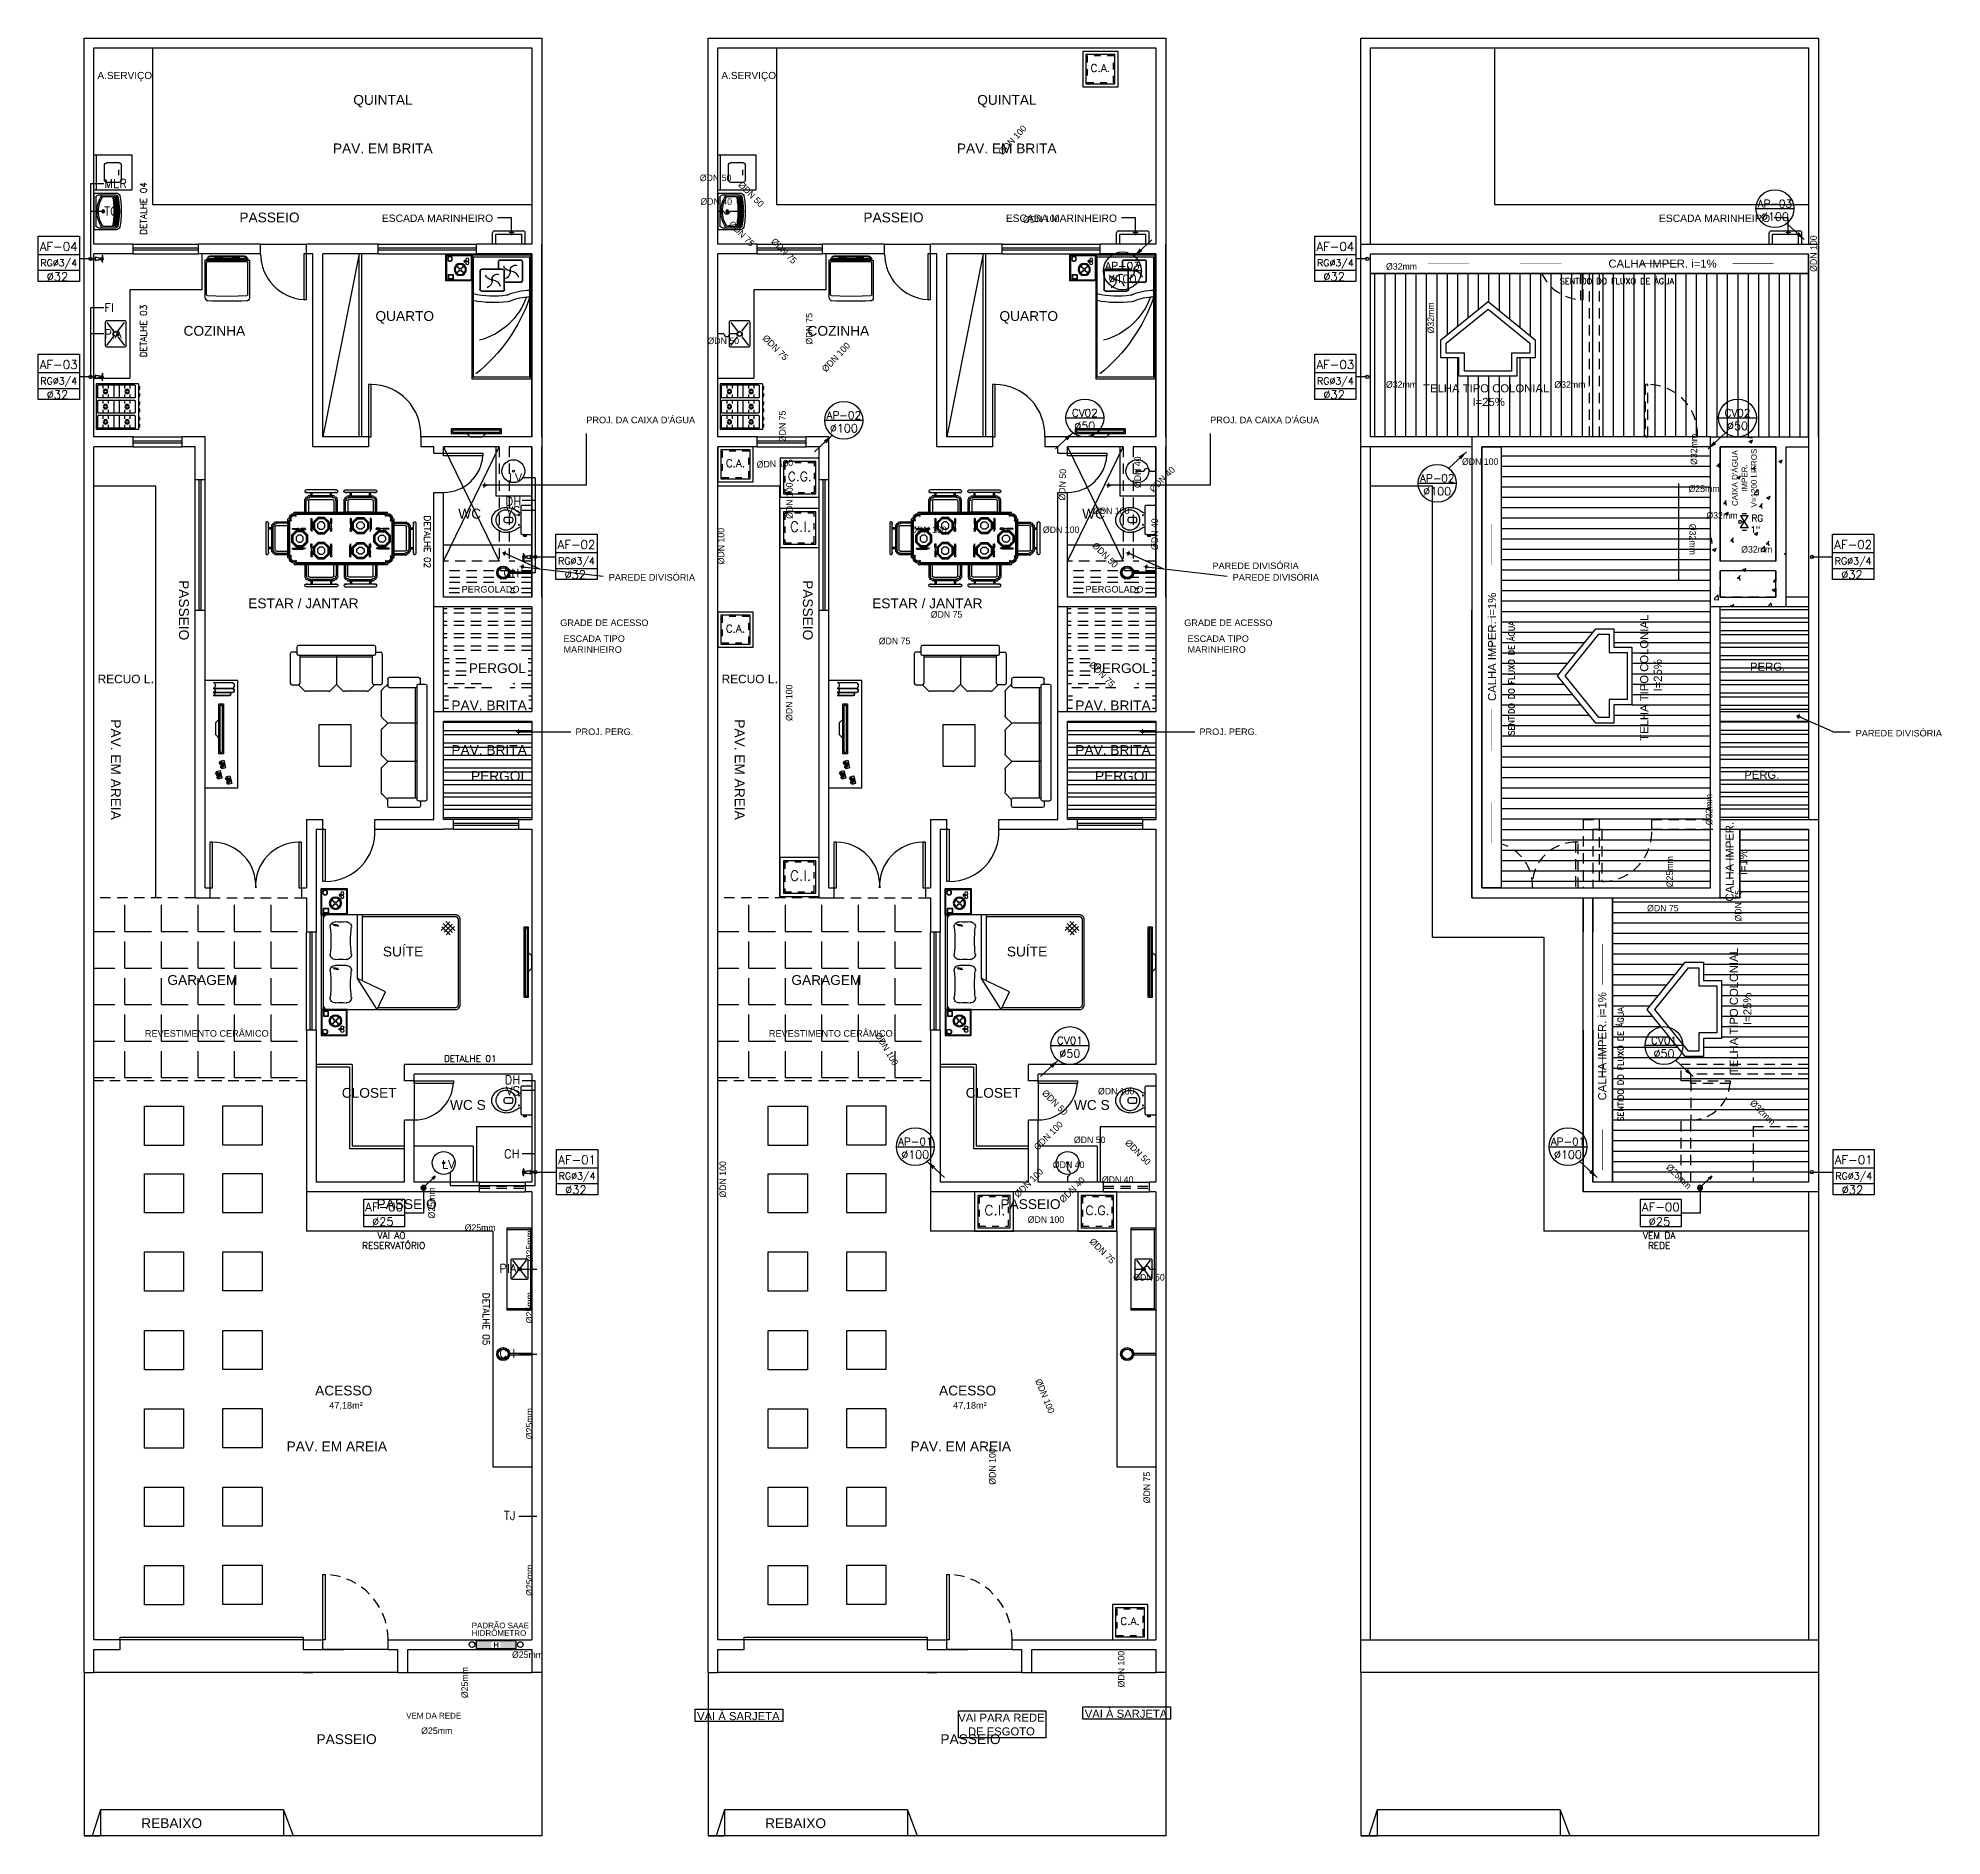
# Model space of a CAD drawing. Header units: millimetres. Extents: x 1936 to 2253, y 326 to 453.
# Drawn here: x 2081.9 to 2111.02, y 336.97 to 364.47 of the extents above; entities that cross this region are included whole.
import ezdxf
from ezdxf.enums import TextEntityAlignment as Align

# ---------------------------------------------------------------- set-up
doc = ezdxf.new("R2010")
doc.units = ezdxf.units.MM
doc.header["$LTSCALE"] = 0.5
doc.linetypes.add('HIDDEN', pattern=[9.525, 6.35, -3.175])
for name, color, linetype in [('-HIDRO', 8, 'Continuous'), ('A-PEN-B', 5, 'Continuous'), ('A-PEN-C', 4, 'Continuous'), ('A-PEN-M', 6, 'Continuous'), ('A-PEN-W', 7, 'Continuous'), ('AF', 5, 'Continuous'), ('CONEXAO_AG_FRIA', 2, 'Continuous'), ('Diametro', 2, 'Continuous'), ('Fluxo', 1, 'Continuous'), ('HID-TUBAF', 4, 'Continuous'), ('HID-TUBPRIMARIO', 5, 'Continuous'), ('HIDRO 01', 4, 'Continuous'), ('HIDROGRAFIA', 4, 'Continuous'), ('Prumadas_L', 1, 'Continuous'), ('Prumadas_Q', 3, 'Continuous'), ('Prumadas_T', 2, 'Continuous'), ('TEXTO', 7, 'Continuous'), ('VISTA1', 1, 'Continuous')]:
    doc.layers.add(name, color=color, linetype=linetype)
doc.layers.add('COTAS', color=53, linetype='Continuous', lineweight=9)
doc.layers.add('E-TXT-W', color=7, linetype='Continuous', lineweight=20)
doc.styles.add('100-25', font='ROMANS.shx', dxfattribs={"height": 0.12})
doc.styles.add('CARIMBO_DADOS', font='arial.ttf', dxfattribs={"height": 0.1})
doc.styles.add('R80', font='simplex.shx', dxfattribs={"height": 12})
doc.styles.add('ROMANS', font='romans')
doc.dimstyles.new('COTAS_EXTERNAS', dxfattribs={"dimtxt": 0.1, "dimasz": 0.01, "dimexe": 0, "dimexo": 0, "dimgap": 0.07, "dimtad": 1, "dimzin": 5, "dimdsep": 46, "dimtxsty": 'CARIMBO_DADOS', "dimblk1": 'CIRCULOS', "dimblk2": 'CIRCULOS', "dimsah": 1, "dimcen": 0, "dimse1": 1, "dimse2": 1, "dimclrd": 8, "dimclre": 8, "dimclrt": 230, "dimadec": 0, "dimazin": 0, "dimtfac": 100, "dimtix": 1, "dimtmove": 2, "dimatfit": 3, "dimldrblk": 'CIRCULOS', "dimfxl": 1, "dimtolj": 1, "dimtzin": 5, "dimarcsym": 0})
doc.dimstyles.get("Standard").update_dxf_attribs({"dimtxt": 0.18, "dimasz": 0.18, "dimexe": 0.18, "dimexo": 0.0625, "dimgap": 0.09, "dimtad": 0, "dimtih": 1, "dimtoh": 1, "dimdec": 4, "dimzin": 0, "dimdsep": 46, "dimtxsty": 'Standard', "dimcen": 0.09, "dimadec": 0, "dimazin": 0, "dimtfac": 1, "dimtdec": 4, "dimtofl": 0, "dimtmove": 0, "dimatfit": 3, "dimfxl": 1, "dimtolj": 1, "dimtzin": 0, "dimarcsym": 0})

msp = doc.modelspace()

# ---------------------------------------------------------------- texts
at = {"layer": '-HIDRO', "style": 'CARIMBO_DADOS'}
for s, height, p in [('ESCADA MARINHEIRO', 0.113, (2106.693, 361.658)), ('CALHA IMPER. i=1%%%', 0.12365, (2105.92, 360.959)), ('TELHA TIPO COLONIAL', 0.12365, (2103.087, 359.052)), (' I=25%%%', 0.1237, (2103.793, 358.844)), ('PAREDE DIVISÓRIA', 0.1, (2099.864, 356.349)), ('PERG.', 0.1237, (2108.086, 354.794)), ('PERG.', 0.1237, (2107.998, 353.14))]:
    msp.add_text(s, height=height, dxfattribs=at).set_placement(p)
for s, height, p in [('CALHA IMPER. i=1%%%', 0.12365, (2104.202, 354.331)), ('TELHA TIPO COLONIAL', 0.12365, (2106.53, 353.722)), (' I=25%%%', 0.1237, (2106.738, 354.428)), ('CALHA IMPER.', 0.12365, (2107.836, 351.263)), ('i=1%%%', 0.1237, (2108.044, 351.675)), ('TELHA TIPO COLONIAL', 0.12365, (2107.9, 348.623)), ('CALHA IMPER. i=1%%%', 0.12365, (2105.887, 348.222)), (' I=25%%%', 0.1237, (2108.108, 349.328))]:
    msp.add_text(s, height=height, rotation=90, dxfattribs=at).set_placement(p)
at = {"layer": '-HIDRO', "attachment_point": 5, "style": 'CARIMBO_DADOS'}
for s, insert, char_height in [('A.SERVIÇO', (2083.228, 363.882), 0.11), ('A.SERVIÇO', (2092.771, 363.882), 0.11), ('QUINTAL', (2087.177, 363.505), 0.15), ('QUINTAL', (2096.72, 363.505), 0.15), ('PAV. EM BRITA', (2087.174, 362.784), 0.15), ('PAV. EM BRITA', (2096.717, 362.784), 0.15), ('PASSEIO', (2085.441, 361.726), 0.15), ('PASSEIO', (2094.985, 361.726), 0.15), ('QUARTO', (2087.51, 360.199), 0.15), ('QUARTO', (2097.054, 360.199), 0.15), ('COZINHA', (2084.598, 359.992), 0.15), ('COZINHA', (2094.142, 359.992), 0.15), ("PROJ. DA CAIXA D'ÁGUA", (2091.119, 358.629), 0.1), ("PROJ. DA CAIXA D'ÁGUA", (2100.662, 358.629), 0.1), ('WC', (2088.503, 357.196), 0.15), ('WC', (2098.046, 357.196), 0.15), ('PAREDE DIVISÓRIA', (2091.29, 356.222), 0.1), ('PAREDE DIVISÓRIA', (2100.833, 356.222), 0.1), ('ESTAR / JANTAR', (2085.96, 355.824), 0.15), ('ESTAR / JANTAR', (2095.503, 355.824), 0.15), ('{\\H0.86667x;RECUO L}.', (2083.245, 354.677), 0.15), ('PERGOL', (2088.927, 354.832), 0.15), ('{\\H0.86667x;RECUO L}.', (2092.789, 354.677), 0.15), ('PERGOL', (2098.47, 354.832), 0.15), ('PAV. BRITA', (2088.8, 354.264), 0.15), ('PAV. BRITA', (2098.343, 354.264), 0.15), ('PAREDE DIVISÓRIA', (2110.362, 353.838), 0.1), ('PAV. BRITA', (2088.8, 353.581), 0.15), ('PAV. BRITA', (2098.343, 353.581), 0.15), ('PERGOL', (2088.96, 353.182), 0.15), ('PERGOL', (2098.504, 353.182), 0.15), ('SUÍTE', (2087.484, 350.498), 0.15), ('SUÍTE', (2097.028, 350.498), 0.15), ('GARAGEM ', (2084.415, 350.062), 0.15), ('GARAGEM ', (2093.959, 350.062), 0.15), ('REVESTIMENTO CERÂMICO', (2084.482, 349.246), 0.1), ('REVESTIMENTO CERÂMICO', (2094.026, 349.246), 0.1), ('CLOSET', (2086.966, 348.336), 0.15), ('CLOSET', (2096.509, 348.336), 0.15), ('WC S', (2088.476, 348.151), 0.15), ('WC S', (2098.019, 348.151), 0.15), ('PASSEIO', (2087.538, 346.634), 0.15), ('PASSEIO', (2097.081, 346.634), 0.15), ('ACESSO', (2086.576, 343.783), 0.15), ('ACESSO', (2096.119, 343.783), 0.15), ('47,18m²', (2086.611, 343.548), 0.1), ('47,18m²', (2096.154, 343.548), 0.1), ('PAV. EM AREIA', (2086.471, 342.93), 0.15), ('PAV. EM AREIA', (2096.015, 342.93), 0.15), ('PASSEIO', (2086.62, 338.45), 0.15), ('PASSEIO', (2096.163, 338.45), 0.15), ('REBAIXO', (2083.945, 337.165), 0.15), ('REBAIXO', (2093.488, 337.165), 0.15)]:
    msp.add_mtext(s, dxfattribs=dict(at, insert=insert, char_height=char_height))
at = {"layer": '-HIDRO', "style": 'CARIMBO_DADOS'}
for s, insert, char_height, width, attachment_point in [('\\A1;ESCADA MARINHEIRO', (2088.861, 361.772), 0.113, 1.7403, 3), ('\\A1;ESCADA MARINHEIRO', (2098.404, 361.772), 0.113, 1.7403, 3), ('PERGOLADO', (2088.38, 356.09), 0.1, 1.39547, 1), ('PERGOLADO', (2097.923, 356.09), 0.1, 1.39547, 1), ('GRADE DE ACESSO', (2089.888, 355.578), 0.1, 1.39547, 1), ('GRADE DE ACESSO', (2099.432, 355.578), 0.1, 1.39547, 1), ('\\A1;ESCADA TIPO MARINHEIRO', (2089.938, 355.335), 0.1, 1.06813, 1), ('\\A1;ESCADA TIPO MARINHEIRO', (2099.482, 355.335), 0.1, 1.06813, 1)]:
    msp.add_mtext(s, dxfattribs=dict(at, insert=insert, char_height=char_height, width=width, attachment_point=attachment_point))
at = {"layer": '-HIDRO', "insert": (2108.002, 357.741), "char_height": 0.08715, "width": 2.36331, "attachment_point": 5, "rotation": 90, "style": 'CARIMBO_DADOS'}
msp.add_mtext("CAIXA D'ÁGUA \\PIMPER. \\PV=1200 LITROS", dxfattribs=at)
at = {"layer": '-HIDRO', "char_height": 0.15, "attachment_point": 5, "rotation": 270, "style": 'CARIMBO_DADOS'}
for s, insert in [('PASSEIO', (2084.131, 355.72)), ('PASSEIO', (2093.674, 355.72)), ('PAV. EM AREIA', (2083.09, 353.282)), ('PAV. EM AREIA', (2092.633, 353.282))]:
    msp.add_mtext(s, dxfattribs=dict(at, insert=insert))
at = {"layer": '-HIDRO', "ltscale": 0.05, "char_height": 0.1, "attachment_point": 1, "style": 'CARIMBO_DADOS'}
for insert in [(2090.121, 353.911), (2099.665, 353.911)]:
    msp.add_mtext('PROJ. PERG.', dxfattribs=dict(at, insert=insert))
at = {"layer": 'A-PEN-C', "style": 'ROMANS'}
for s, height, p in [('AP-03', 0.117, (2108.467, 361.881)), ('%%C100', 0.1247, (2108.467, 361.677)), ('CV02', 0.117, (2097.912, 358.679)), ('CV02', 0.117, (2107.895, 358.679)), ('%%C50', 0.1247, (2097.911, 358.476)), ('%%C50', 0.1247, (2107.894, 358.476)), ('AP-02', 0.117, (2103.302, 357.68)), ('%%C100', 0.1247, (2103.301, 357.477)), ('CV01', 0.117, (2097.683, 349.079)), ('%%C50', 0.1247, (2097.682, 348.876)), ('AP-01', 0.117, (2095.319, 347.533)), ('%%C100', 0.1247, (2095.318, 347.33)), ('AP-01', 0.117, (2105.302, 347.533)), ('%%C100', 0.1247, (2105.301, 347.33))]:
    msp.add_text(s, height=height, dxfattribs=at).set_placement(p, align=Align.CENTER)
for s, height, p in [('AP-03', 0.117, (2098.487, 360.929)), ('%%C100', 0.1247, (2098.488, 360.726)), ('AP-02', 0.117, (2094.225, 358.643)), ('%%C100', 0.1247, (2094.226, 358.44)), ('CV01', 0.117, (2106.77, 349.079)), ('%%C50', 0.1247, (2106.771, 348.876))]:
    msp.add_text(s, height=height, rotation=360, dxfattribs=at).set_placement(p, align=Align.CENTER)
at = {"layer": 'A-PEN-M', "color": 230, "style": 'CARIMBO_DADOS'}
for s, p in [('VAI À SARJETA', (2092.612, 338.742)), ('VAI PARA REDE', (2096.636, 338.718)), ('VAI À SARJETA', (2098.542, 338.778)), ('DE ESGOTO', (2096.636, 338.508))]:
    msp.add_text(s, height=0.1232, rotation=0, dxfattribs=at).set_placement(p, align=Align.CENTER)
at = {"layer": 'CONEXAO_AG_FRIA', "style": 'ROMANS'}
for s, p in [('RG', (2108.107, 357.078)), ('1"', (2108.09, 356.901))]:
    msp.add_text(s, height=0.1, rotation=0, dxfattribs=at).set_placement(p)
at = {"layer": 'Diametro', "style": 'ROMANS'}
for s, rotation, p in [('DETALHE 04', 90, (2083.564, 361.865)), ('DETALHE 03', 90, (2083.564, 359.99)), ('DETALHE 02', 270, (2087.806, 356.766)), ('DETALHE 01', 0, (2088.512, 348.811)), (' RESERVATÓRIO', 0, (2087.307, 345.952)), ('VAI AO', 0, (2087.307, 346.105)), ('VEM DA', 0, (2106.697, 346.105)), ('REDE', 0, (2106.697, 345.952)), ('DETALHE 05', 270, (2088.704, 344.877))]:
    msp.add_text(s, height=0.1, rotation=rotation, dxfattribs=at).set_placement(p, align=Align.CENTER)
at = {"layer": 'E-TXT-W', "style": 'CARIMBO_DADOS'}
for s, p in [('PADRÃO SAAE', (2088.534, 340.146)), ('HIDRÔMETRO', (2088.534, 340.031)), ('VEM DA REDE ', (2087.532, 338.767))]:
    msp.add_text(s, height=0.0875, rotation=360, dxfattribs=at).set_placement(p)
at = {"layer": 'Prumadas_T', "style": 'ROMANS'}
for s, rotation, p in [('MLR', 0, (2082.914, 362.18)), ('TQ', 0, (2082.914, 361.757)), ('FI', 0, (2082.914, 360.282)), ('PIA', 0, (2082.914, 359.882)), ('LV', 0, (2089.104, 357.68)), ('VS', 0, (2089.066, 357.175)), ('DH', 0, (2089.051, 357.321)), ('CH', 0, (2089.021, 356.223)), ('DH', 0, (2089.038, 348.471)), ('VS', 0, (2089.06, 348.304)), ('CH', 0, (2089.027, 347.339)), ('LV', 0, (2088.078, 347.179)), ('PIA', 360, (2088.957, 345.584)), ('CH', 360, (2088.958, 344.286)), ('TJ', 360, (2089.026, 341.807))]:
    msp.add_text(s, height=0.131, rotation=rotation, dxfattribs=at).set_placement(p)
for s, height, rotation, p in [('AF-04', 0.1323, 0, (2082.217, 361.216)), ('RG%%C3/4', 0.1058, 0, (2082.218, 360.98)), ('AF-04', 0.1323, 0, (2101.744, 361.216)), ('RG%%C3/4', 0.1058, 0, (2101.745, 360.98)), ('%%C32', 0.1281, 0, (2082.198, 360.759)), ('%%C32', 0.1281, 0, (2101.725, 360.759)), ('SENTIDO DO FLUXO DE ÁGUA', 0.09, 0, (2106.052, 360.708)), ('AF-03', 0.1323, 0, (2082.217, 359.41)), ('AF-03', 0.1323, 0, (2101.744, 359.41)), ('RG%%C3/4', 0.1058, 0, (2082.218, 359.174)), ('%%C32', 0.1281, 0, (2082.198, 358.953)), ('RG%%C3/4', 0.1058, 0, (2101.745, 359.174)), ('%%C32', 0.1281, 0, (2101.725, 358.953)), ('AF-02', 0.1323, 0, (2090.136, 356.657)), ('AF-02', 0.1323, 0, (2109.663, 356.657)), ('RG%%C3/4', 0.1058, 0, (2090.137, 356.421)), ('RG%%C3/4', 0.1058, 0, (2109.664, 356.421)), ('%%C32', 0.1281, 0, (2090.117, 356.2)), ('%%C32', 0.1281, 0, (2109.644, 356.2)), ('SENTIDO DO FLUXO DE ÁGUA', 0.09, 90, (2104.483, 354.678)), ('SENTIDO DO FLUXO DE ÁGUA', 0.09, 90, (2106.152, 348.774)), ('AF-01', 0.1323, 0, (2090.146, 347.247)), ('RG%%C3/4', 0.1058, 0, (2090.146, 347.011)), ('AF-01', 0.1323, 0, (2109.672, 347.247)), ('RG%%C3/4', 0.1058, 0, (2109.673, 347.011)), ('%%C32', 0.1281, 0, (2090.127, 346.79)), ('%%C32', 0.1281, 0, (2109.653, 346.79)), ('AF-00', 0.1323, 0, (2087.194, 346.525)), ('AF-00', 0.1323, 0, (2106.721, 346.525)), ('%%C25', 0.1281, 0, (2087.175, 346.304)), ('%%C25', 0.1281, 0, (2106.701, 346.304))]:
    msp.add_text(s, height=height, rotation=rotation, dxfattribs=at).set_placement(p, align=Align.CENTER)
at = {"layer": 'TEXTO'}
for s, rotation, p in [('ØDN 100', 46.8889, (2096.804, 362.912)), ('ØDN 50', 315, (2092.809, 362.082)), ('ØDN 100', 1.8889, (2097.245, 361.703)), ('ØDN 75', 315, (2092.663, 361.479)), ('ØDN 75', 315, (2093.312, 361.216)), ('ØDN 100', 90, (2109.058, 361.174)), ('ØDN 75', 90, (2093.695, 360.024)), ('Ø32mm', 90, (2103.203, 360.191)), ('ØDN 75', 315, (2093.18, 359.738)), ('ØDN 100', 46.8889, (2094.105, 359.59)), ('ØDN 75', 90, (2093.286, 358.531)), ('Ø32mm', 90, (2107.228, 358.18)), ('ØDN 100', 3.0465, (2093.171, 357.961)), ('ØDN 40', 90, (2098.719, 357.83)), ('ØDN 40', 45, (2099.096, 357.721)), ('ØDN 100', 90, (2093.394, 357.395)), ('ØDN 50', 88.0392, (2097.569, 357.639)), ('ØDN 40', 90, (2098.98, 356.883)), ('Ø32mm', 270, (2107.21, 356.804)), ('ØDN 100', 90, (2092.347, 356.7)), ('ØDN 50', 315, (2098.224, 356.564)), ('ØDN 75', 315, (2098.177, 354.741)), ('ØDN 100', 90, (2093.389, 354.304)), ('Ø32mm', 90, (2107.46, 352.67)), ('Ø25mm', 90, (2106.858, 351.72)), ('ØDN 75', 90, (2107.905, 351.199)), ('ØDN 100', 300.5524, (2094.882, 349.01)), ('ØDN 50', 315, (2097.455, 348.191)), ('Ø32mm', 315, (2108.28, 348.04)), ('ØDN 100', 45, (2097.353, 347.682)), ('ØDN 50', 315, (2098.725, 347.429)), ('ØDN 100', 90, (2092.374, 347.014)), ('ØDN 100', 45, (2097.053, 346.96)), ('Ø25mm', 315, (2106.999, 347.06)), ('Ø25mm', 90, (2087.921, 346.653)), ('ØDN 40', 45, (2097.717, 346.855)), ('Ø25mm', 90, (2089.418, 345.998)), ('ØDN 75', 315, (2098.18, 345.92)), ('Ø25mm', 90, (2089.418, 345.05)), ('ØDN 100', 292.334, (2097.302, 343.699)), ('Ø25mm', 90, (2089.418, 343.277)), ('ØDN 100', 90, (2096.497, 342.622)), ('ØDN 75', 90, (2098.859, 342.3)), ('Ø25mm', 90, (2089.418, 340.881)), ('Ø25mm', 90, (2089.418, 340.881)), ('Ø25mm', 90, (2088.427, 339.317)), ('Ø25mm', 90, (2088.427, 339.317)), ('ØDN 100', 90, (2098.468, 339.522))]:
    msp.add_text(s, height=0.1, rotation=rotation, dxfattribs=at).set_placement(p, align=Align.MIDDLE_CENTER)
for s, p in [('ØDN 50', (2092.264, 362.333)), ('ØDN 40', (2092.274, 361.971)), ('Ø32mm', (2102.756, 360.978)), ('ØDN 50', (2092.382, 359.84)), ('Ø32mm', (2102.756, 359.172)), ('Ø32mm', (2105.331, 359.172)), ('ØDN 100', (2103.959, 357.993)), ('Ø25mm', (2107.383, 357.579)), ('ØDN 100', (2098.315, 357.24)), ('Ø32mm', (2107.657, 357.17)), ('ØDN 100', (2095.52, 356.95)), ('ØDN 100', (2097.549, 356.95)), ('Ø32mm', (2108.189, 356.651)), ('ØDN 75', (2095.797, 355.656)), ('ØDN 75', (2095.002, 355.249)), ('ØDN 75', (2106.753, 351.163)), ('ØDN 100', (2098.392, 348.363)), ('ØDN 50', (2097.986, 347.619)), ('ØDN 40', (2097.664, 347.238)), ('ØDN 40', (2098.414, 347.01)), ('Ø25mm', (2088.664, 346.275)), ('Ø25mm', (2088.664, 346.275)), ('ØDN 100', (2097.317, 346.399)), ('ØDN 50', (2098.893, 345.516)), ('Ø25mm', (2089.388, 339.744)), ('Ø25mm', (2087.999, 338.58))]:
    msp.add_text(s, height=0.1, dxfattribs=at).set_placement(p, align=Align.MIDDLE_CENTER)

# ---------------------------------------------------------------- blocks, each defined once
blk = doc.blocks.new('CIRCULOS')
at = {"layer": 'COTAS'}
for p, q in [((-4, 0), (4, 0)), ((0, 4), (0, -4))]:
    blk.add_line(p, q, dxfattribs=at)
for radius in [2, 1]:
    blk.add_circle((0, 0), radius, dxfattribs=at)
blk = doc.blocks.new('DGDG')
at = {"layer": 'HIDRO 01', "color": 4}
for p, q in [((-0.026, 0.078), (-0.026, 0.081)), ((0, 0.081), (-0.026, 0.081)), ((0, 0.078), (-0.026, 0.078)), ((-0.016, 0), (-0.016, 0.027)), ((0, 0), (-0.016, 0)), ((-0.011, 0), (-0.011, -0.016)), ((0.026, 0.081), (0, 0.081)), ((0.026, 0.078), (0, 0.078)), ((0.016, 0), (0, 0)), ((0.011, 0), (0.011, -0.016)), ((0.016, 0.027), (0.016, 0)), ((0.026, 0.081), (0.026, 0.078)), ((-0.051, -0.028), (-0.051, -0.032)), ((-0.051, -0.032), (-0.051, -0.036)), ((-0.049, -0.027), (-0.022, -0.027)), ((-0.049, -0.037), (-0.02, -0.037)), ((-0.005, -0.027), (-0.023, -0.027)), ((-0.005, -0.037), (-0.021, -0.037)), ((-0.01, -0.016), (-0.015, -0.016)), ((-0.011, -0.04), (-0.015, -0.04)), ((0, -0.04), (-0.011, -0.04)), ((0, -0.016), (-0.01, -0.016)), ((0, -0.027), (-0.005, -0.027)), ((-0.005, -0.037), (0, -0.037)), ((0.01, -0.016), (0, -0.016)), ((0.005, -0.027), (0, -0.027)), ((0, -0.037), (0.005, -0.037)), ((0.011, -0.04), (0, -0.04)), ((0.005, -0.027), (0.022, -0.027)), ((0.005, -0.037), (0.021, -0.037)), ((0.015, -0.016), (0.01, -0.016)), ((0.015, -0.04), (0.011, -0.04)), ((0.015, -0.04), (0.015, -0.04)), ((0.049, -0.037), (0.02, -0.037)), ((0.049, -0.027), (0.022, -0.027)), ((0.028, -0.027), (0.023, -0.027)), ((0.023, -0.037), (0.028, -0.037)), ((0.033, -0.027), (0.028, -0.027)), ((0.028, -0.037), (0.033, -0.037)), ((0.051, -0.028), (0.051, -0.032)), ((0.051, -0.036), (0.051, -0.032))]:
    blk.add_line(p, q, dxfattribs=at)
for points in [[(-0.015, -0.016), (-0.015, -0.018), (-0.015, -0.019), (-0.016, -0.022)], [(0.015, -0.016), (0.015, -0.018), (0.015, -0.019), (0.016, -0.022)]]:
    blk.add_lwpolyline(points, dxfattribs=at)
at = {"layer": 'HIDRO 01', "color": 4, "extrusion": (0, 0, -1)}
for centre, radius, start, end in [((0.083, 0.04), 0.0678, 146.3582, 191.4507), ((-0.083, 0.04), 0.0678, 348.5496, 33.642), ((0.049, -0.036), 0.00125, 270, 0), ((0.034, -0.032), 0.005, 0.0182, 89.9818), ((0.034, -0.032), 0.005, 270.026, 359.974), ((0.024, -0.032), 0.005, 90.0183, 179.9819), ((0.024, -0.032), 0.005, 180.0183, 269.9819), ((0.023, -0.02), 0.00688, 192.3599, 270), ((0.021, -0.044), 0.00688, 91.2368, 146.379), ((0.013, -0.041), 0.001, 10.0948, 90), ((0.013, -0.041), 0.000999, 290.1219, 10.1124), ((0, -0.005), 0.0398, 269.9957, 290.1363), ((0.005, -0.032), 0.005, 0.0182, 89.9818), ((0.005, -0.032), 0.005, 270.026, 359.974), ((-0.005, -0.032), 0.005, 90.0183, 179.9819), ((-0.005, -0.032), 0.005, 180.0183, 269.9819), ((-0.021, -0.044), 0.00688, 33.6059, 90), ((-0.023, -0.02), 0.00688, 269.9998, 347.6433), ((-0.023, -0.032), 0.005, 0.0182, 89.9818), ((-0.023, -0.032), 0.005, 270.026, 359.974), ((-0.033, -0.032), 0.005, 90.0183, 179.9819), ((-0.033, -0.032), 0.005, 180.0183, 269.9819), ((-0.049, -0.028), 0.00125, 90, 180)]:
    blk.add_arc(centre, radius, start, end, dxfattribs=at)
at = {"layer": 'HIDRO 01', "color": 4}
for centre, radius, start, end in [((-0.049, -0.028), 0.00125, 89.9989, 180), ((-0.015, -0.04), 0.000126, 213.8845, 269.9151), ((0, -0.005), 0.0398, 269.994, 290.1389), ((0.013, -0.041), 0.001, 10.0721, 90.0034), ((0.013, -0.041), 0.001, 290.1271, 10.0763), ((0.015, -0.04), 0.000125, 296.7174, 326.3559), ((0.049, -0.036), 0.00125, 269.9983, 0)]:
    blk.add_arc(centre, radius, start, end, dxfattribs=at)
blk = doc.blocks.new('*U16', base_point=(724.2, 275.3))
for p, q in [((711.5, 278.6), (711.5, 271.9)), ((714.9, 269.5), (714.9, 281)), ((733.5, 281), (714.9, 269.5)), ((714.9, 281), (733.5, 269.5)), ((724.2, 275.3), (724.2, 279.8)), ((733.5, 269.5), (733.5, 281)), ((736.9, 278.6), (736.9, 271.9))]:
    blk.add_line(p, q)
blk.add_circle((724.2, 282), 2.19)
blk = doc.blocks.new('H')
at = {"layer": 'HID-TUBPRIMARIO'}
h = blk.add_hatch(color=256, dxfattribs=at)
h.paths.add_polyline_path([(-0.036, 0.062), (-0.303, 0.062), (-0.303, -0.068), (-0.035, -0.068, -0.270224), (-0.073, -0.002, -0.265974)])
h.paths.add_polyline_path([(0.297, 0.062), (0.04, 0.062, -0.265974), (0.077, -0.002, -0.270224), (0.039, -0.068), (0.297, -0.068)])
blk.add_lwpolyline([(-0.303, -0.068), (-0.303, 0.062), (0.297, 0.062), (0.297, -0.068)], close=True, dxfattribs=at)
for centre in [(-0.373, -0.005), (0.365, -0.005)]:
    blk.add_circle(centre, 0.0436, dxfattribs=at)
at = {"layer": 'HID-TUBPRIMARIO', "style": '100-25'}
blk.add_text('H', height=0.084, dxfattribs=at).set_placement((-0.042, -0.043))
blk = doc.blocks.new('*U35', base_point=(660.7, 276.2))
for p, q in [((663.5, 278.9), (678.4, 293.9)), ((678.4, 293.9), (673.3, 290.8)), ((678.4, 293.9), (675.4, 288.7))]:
    blk.add_line(p, q)
blk.add_circle((660.7, 276.2), 3.87)
blk = doc.blocks.new('inp_cx')
for p, q in [((40, 40), (-40, 40)), ((-40, 40), (-40, -40)), ((40, -40), (40, 40)), ((-40, -40), (40, -40))]:
    blk.add_line(p, q)
at = {"color": 1, "linetype": 'Continuous', "ltscale": 0.5}
for p, q in [((33, 33), (-33, 33)), ((-33, 33), (-33, -33)), ((33, -33), (33, 33)), ((-33, -33), (33, -33))]:
    blk.add_line(p, q, dxfattribs=at)
at = {"color": 1, "linetype": 'HIDDEN', "ltscale": 0.5}
for p, q in [((30, 30), (-30, 30)), ((-30, 30), (-30, -30)), ((30, -30), (30, 30)), ((-30, -30), (30, -30))]:
    blk.add_line(p, q, dxfattribs=at)
at = {"style": 'R80'}
blk.add_text('C.I.', height=20.59, dxfattribs=at).set_placement((-19.6, -7.5))
blk = doc.blocks.new('_cxgordu')
for p, q in [((40, 40), (-40, 40)), ((-40, 40), (-40, -40)), ((40, -40), (40, 40)), ((-40, -40), (40, -40))]:
    blk.add_line(p, q)
at = {"color": 1, "linetype": 'Continuous', "ltscale": 0.5}
for p, q in [((33, 33), (-33, 33)), ((-33, 33), (-33, -33)), ((33, -33), (33, 33)), ((-33, -33), (33, -33))]:
    blk.add_line(p, q, dxfattribs=at)
at = {"color": 1, "linetype": 'HIDDEN', "ltscale": 0.5}
for p, q in [((30, 30), (-30, 30)), ((-30, 30), (-30, -30)), ((30, -30), (30, 30)), ((-30, -30), (30, -30))]:
    blk.add_line(p, q, dxfattribs=at)
at = {"style": 'R80'}
blk.add_text('C.G.', height=18.48, dxfattribs=at).set_placement((-24.3, -6.9))
blk = doc.blocks.new('_cxareia')
for p, q in [((40, 40), (-40, 40)), ((-40, 40), (-40, -40)), ((40, -40), (40, 40)), ((-40, -40), (40, -40))]:
    blk.add_line(p, q)
at = {"color": 1, "linetype": 'Continuous', "ltscale": 0.5}
for p, q in [((33, 33), (-33, 33)), ((-33, 33), (-33, -33)), ((33, -33), (33, 33)), ((-33, -33), (33, -33))]:
    blk.add_line(p, q, dxfattribs=at)
at = {"color": 1, "linetype": 'HIDDEN', "ltscale": 0.5}
for p, q in [((30, 30), (-30, 30)), ((-30, 30), (-30, -30)), ((30, -30), (30, 30)), ((-30, -30), (30, -30))]:
    blk.add_line(p, q, dxfattribs=at)
at = {"style": 'R80'}
blk.add_text('C.A.', height=17.28, dxfattribs=at).set_placement((-22, -6.1))
blk = doc.blocks.new('Sofá02_2')
at = {"layer": '-HIDRO'}
for p, q in [((0.578, 0), (-0.578, 0)), ((-0.703, -0.125), (-0.703, -0.575)), ((-0.603, -0.1), (-0.678, -0.1)), ((-0.603, -0.025), (-0.603, -0.1)), ((-0.603, -0.1), (-0.603, -0.125)), ((-0.578, -0.15), (0.578, -0.15)), ((-0.553, -0.575), (-0.553, -0.15)), ((-0.553, -0.175), (0.553, -0.175)), ((0.003, -0.15), (0.003, -0.599)), ((0.553, -0.575), (0.553, -0.15)), ((0.603, -0.1), (0.603, -0.025)), ((0.603, -0.125), (0.603, -0.1)), ((0.603, -0.1), (0.678, -0.1)), ((0.703, -0.125), (0.703, -0.575)), ((-0.678, -0.6), (-0.578, -0.6)), ((-0.583, -0.599), (-0.496, -0.685)), ((-0.119, -0.7), (-0.461, -0.7)), ((0.003, -0.599), (-0.084, -0.685)), ((0.003, -0.599), (0.089, -0.685)), ((0.466, -0.7), (0.124, -0.7)), ((0.588, -0.599), (0.501, -0.685)), ((0.678, -0.6), (0.578, -0.6))]:
    blk.add_line(p, q, dxfattribs=at)
for centre, radius, start, end in [((-0.678, -0.125), 0.025, 90, 180), ((-0.578, -0.025), 0.025, 90, 180), ((-0.578, -0.125), 0.025, 180, 270), ((0.578, -0.025), 0.025, 0, 90), ((0.578, -0.125), 0.025, 270, 0), ((0.678, -0.125), 0.025, 0, 90), ((-0.678, -0.575), 0.025, 180, 270), ((-0.578, -0.575), 0.025, 270, 0), ((0.578, -0.575), 0.025, 180, 270), ((0.678, -0.575), 0.025, 270, 0), ((-0.461, -0.65), 0.05, 225, 270), ((-0.119, -0.65), 0.05, 270, 315), ((0.124, -0.65), 0.05, 225, 270), ((0.466, -0.65), 0.05, 270, 315)]:
    blk.add_arc(centre, radius, start, end, dxfattribs=at)
blk = doc.blocks.new('Sofá02_3')
at = {"layer": '-HIDRO'}
for p, q in [((0.87, 0), (-0.87, 0)), ((-0.995, -0.125), (-0.995, -0.575)), ((-0.895, -0.1), (-0.97, -0.1)), ((-0.895, -0.025), (-0.895, -0.1)), ((-0.895, -0.1), (-0.895, -0.125)), ((-0.87, -0.15), (0.87, -0.15)), ((-0.845, -0.575), (-0.845, -0.15)), ((-0.845, -0.175), (0.845, -0.175)), ((-0.29, -0.15), (-0.29, -0.599)), ((0.295, -0.15), (0.295, -0.599)), ((0.845, -0.575), (0.845, -0.15)), ((0.895, -0.1), (0.895, -0.025)), ((0.895, -0.1), (0.97, -0.1)), ((0.895, -0.125), (0.895, -0.1)), ((0.995, -0.125), (0.995, -0.575)), ((-0.97, -0.6), (-0.874, -0.6)), ((-0.874, -0.6), (-0.789, -0.685)), ((-0.874, -0.6), (-0.87, -0.6)), ((-0.411, -0.7), (-0.754, -0.7)), ((-0.29, -0.599), (-0.376, -0.685)), ((-0.29, -0.599), (-0.204, -0.685)), ((0.174, -0.7), (-0.169, -0.7)), ((0.295, -0.599), (0.209, -0.685)), ((0.295, -0.599), (0.381, -0.685)), ((0.774, -0.7), (0.416, -0.7)), ((0.895, -0.6), (0.81, -0.685)), ((0.895, -0.6), (0.87, -0.6)), ((0.97, -0.6), (0.895, -0.6))]:
    blk.add_line(p, q, dxfattribs=at)
for centre, radius, start, end in [((-0.97, -0.125), 0.025, 90, 180), ((-0.87, -0.025), 0.025, 90, 180), ((-0.87, -0.125), 0.025, 180, 270), ((0.87, -0.025), 0.025, 0, 90), ((0.87, -0.125), 0.025, 270, 0), ((0.97, -0.125), 0.025, 0, 90), ((-0.97, -0.575), 0.025, 180, 270), ((-0.87, -0.575), 0.025, 270, 0), ((0.87, -0.575), 0.025, 180, 270), ((0.97, -0.575), 0.025, 270, 0), ((-0.754, -0.65), 0.05, 225, 270), ((-0.411, -0.65), 0.05, 270, 315), ((-0.169, -0.65), 0.05, 225, 270), ((0.174, -0.65), 0.05, 270, 315), ((0.416, -0.65), 0.05, 225, 270), ((0.774, -0.65), 0.05, 270, 315)]:
    blk.add_arc(centre, radius, start, end, dxfattribs=at)
blk = doc.blocks.new('MesaJantar02')
at = {"layer": '-HIDRO'}
for p, q in [((0.609, 0.598), (0.598, 0.598)), ((0.598, 0.398), (0.598, 0.598)), ((0.639, 0.698), (0.619, 0.698)), ((0.629, 0.593), (0.629, 0.578)), ((0.649, 0.638), (0.649, 0.648)), ((0.689, 0.648), (0.649, 0.648)), ((0.654, 0.618), (0.669, 0.618)), ((0.669, 0.618), (0.669, 0.628)), ((1.028, 0.628), (0.669, 0.628)), ((0.674, 0.593), (1.023, 0.593)), ((0.689, 0.648), (0.689, 0.698)), ((0.709, 0.648), (0.689, 0.648)), ((0.709, 0.648), (0.709, 0.698)), ((0.988, 0.648), (0.709, 0.648)), ((0.988, 0.648), (0.988, 0.698)), ((1.008, 0.648), (0.988, 0.648)), ((1.008, 0.648), (1.008, 0.698)), ((1.048, 0.648), (1.008, 0.648)), ((1.028, 0.618), (1.028, 0.628)), ((1.043, 0.618), (1.028, 0.618)), ((1.048, 0.638), (1.048, 0.648)), ((1.079, 0.698), (1.059, 0.698)), ((1.068, 0.593), (1.068, 0.578)), ((1.088, 0.598), (1.098, 0.598)), ((1.098, 0.398), (1.098, 0.598)), ((1.102, 0.717), (1.102, 0.718)), ((1.196, 0.717), (1.196, 0.718)), ((1.21, 0.598), (1.2, 0.598)), ((1.2, 0.398), (1.2, 0.598)), ((1.219, 0.698), (1.239, 0.698)), ((1.23, 0.593), (1.23, 0.578)), ((1.25, 0.638), (1.25, 0.648)), ((1.25, 0.648), (1.29, 0.648)), ((1.255, 0.618), (1.27, 0.618)), ((1.27, 0.618), (1.27, 0.628)), ((1.27, 0.628), (1.629, 0.628)), ((1.624, 0.593), (1.275, 0.593)), ((1.29, 0.648), (1.29, 0.698)), ((1.29, 0.648), (1.31, 0.648)), ((1.31, 0.648), (1.31, 0.698)), ((1.31, 0.648), (1.589, 0.648)), ((1.589, 0.648), (1.589, 0.698)), ((1.589, 0.648), (1.609, 0.648)), ((1.609, 0.648), (1.609, 0.698)), ((1.609, 0.648), (1.649, 0.648)), ((1.629, 0.618), (1.629, 0.628)), ((1.644, 0.618), (1.629, 0.618)), ((1.649, 0.638), (1.649, 0.648)), ((1.659, 0.698), (1.679, 0.698)), ((1.669, 0.593), (1.669, 0.578)), ((1.689, 0.598), (1.7, 0.598)), ((1.7, 0.398), (1.7, 0.598)), ((0.356, 0.298), (0.336, 0.298)), ((0.336, 0.248), (0.336, 0.298)), ((0.436, 0.378), (0.436, 0.398)), ((0.598, 0.398), (0.436, 0.398)), ((0.456, 0.355), (0.456, 0.378)), ((1.842, 0.378), (0.456, 0.378)), ((0.466, 0.338), (0.466, 0.368)), ((1.832, 0.368), (0.466, 0.368)), ((1.098, 0.398), (0.598, 0.398)), ((0.598, 0.398), (1.098, 0.398)), ((0.629, 0.578), (0.618, 0.578)), ((0.618, 0.398), (0.618, 0.578)), ((0.654, 0.573), (0.654, 0.398)), ((0.688, 0.3), (0.688, 0.14)), ((0.691, 0.298), (0.691, 0.23)), ((0.692, 0.304), (0.699, 0.304)), ((0.694, 0.301), (0.697, 0.301)), ((0.7, 0.298), (0.7, 0.23)), ((0.703, 0.3), (0.703, 0.104)), ((0.991, 0.3), (0.991, 0.225)), ((0.994, 0.3), (0.994, 0.231)), ((0.995, 0.304), (1.002, 0.304)), ((0.995, 0.301), (1.002, 0.301)), ((1.003, 0.3), (1.003, 0.231)), ((1.006, 0.3), (1.006, 0.225)), ((1.043, 0.573), (1.043, 0.398)), ((1.068, 0.578), (1.078, 0.578)), ((1.078, 0.398), (1.078, 0.578)), ((1.2, 0.398), (1.098, 0.398)), ((1.7, 0.398), (1.2, 0.398)), ((1.7, 0.398), (1.2, 0.398)), ((1.23, 0.578), (1.22, 0.578)), ((1.22, 0.398), (1.22, 0.578)), ((1.255, 0.573), (1.255, 0.398)), ((1.292, 0.3), (1.292, 0.225)), ((1.295, 0.3), (1.295, 0.231)), ((1.303, 0.304), (1.296, 0.304)), ((1.303, 0.301), (1.296, 0.301)), ((1.304, 0.3), (1.304, 0.231)), ((1.307, 0.3), (1.307, 0.225)), ((1.594, 0.3), (1.594, 0.104)), ((1.597, 0.298), (1.597, 0.23)), ((1.605, 0.304), (1.598, 0.304)), ((1.603, 0.301), (1.6, 0.301)), ((1.606, 0.298), (1.606, 0.23)), ((1.609, 0.3), (1.609, 0.14)), ((1.644, 0.573), (1.644, 0.398)), ((1.669, 0.578), (1.68, 0.578)), ((1.68, 0.398), (1.68, 0.578)), ((1.862, 0.398), (1.7, 0.398)), ((1.832, 0.338), (1.832, 0.368)), ((1.842, 0.355), (1.842, 0.378)), ((1.862, 0.378), (1.862, 0.398)), ((1.942, 0.298), (1.962, 0.298)), ((1.962, 0.248), (1.962, 0.298)), ((0.021, 0.252), (0.02, 0.252)), ((0.04, 0.228), (0.04, 0.208)), ((0.09, 0.158), (0.04, 0.158)), ((0.09, 0.138), (0.04, 0.138)), ((0.09, 0.198), (0.09, 0.158)), ((0.1, 0.198), (0.09, 0.198)), ((0.09, 0.158), (0.09, 0.138)), ((0.09, 0.138), (0.09, -0.142)), ((0.12, 0.178), (0.11, 0.178)), ((0.11, 0.178), (0.11, -0.182)), ((0.12, 0.193), (0.12, 0.178)), ((0.14, 0.238), (0.14, 0.248)), ((0.34, 0.248), (0.14, 0.248)), ((0.145, 0.218), (0.16, 0.218)), ((0.145, -0.177), (0.145, 0.173)), ((0.16, 0.218), (0.16, 0.228)), ((0.34, 0.228), (0.16, 0.228)), ((0.165, 0.193), (0.34, 0.193)), ((0.336, -0.252), (0.336, 0.248)), ((0.379, 0.278), (0.356, 0.278)), ((0.356, -0.282), (0.356, 0.278)), ((0.396, 0.268), (0.366, 0.268)), ((0.366, -0.272), (0.366, 0.268)), ((0.409, 0.14), (0.409, 0.147)), ((0.412, 0.14), (0.412, 0.147)), ((0.413, 0.151), (0.488, 0.151)), ((0.413, 0.148), (0.482, 0.148)), ((0.413, 0.139), (0.482, 0.139)), ((0.413, 0.136), (0.488, 0.136)), ((0.485, 0.142), (0.485, 0.145)), ((0.488, 0.151), (0.488, 0.136)), ((0.504, 0.146), (0.544, 0.146)), ((0.504, 0.141), (0.544, 0.141)), ((0.56, 0.154), (0.606, 0.153)), ((0.56, 0.134), (0.606, 0.134)), ((0.564, 0.149), (0.564, 0.149)), ((0.564, 0.144), (0.564, 0.144)), ((0.564, 0.138), (0.564, 0.138)), ((0.567, 0.151), (0.606, 0.151)), ((0.567, 0.148), (0.606, 0.148)), ((0.567, 0.145), (0.606, 0.145)), ((0.567, 0.142), (0.606, 0.142)), ((0.567, 0.139), (0.606, 0.14)), ((0.567, 0.137), (0.606, 0.136)), ((0.609, 0.152), (0.609, 0.152)), ((0.609, 0.147), (0.609, 0.147)), ((0.609, 0.141), (0.609, 0.141)), ((0.609, 0.135), (0.609, 0.135)), ((0.688, 0.224), (0.703, 0.224)), ((0.694, 0.227), (0.697, 0.227)), ((0.988, 0.152), (0.988, 0.107)), ((0.99, 0.104), (0.99, 0.104)), ((1.006, 0.225), (0.991, 0.225)), ((0.991, 0.146), (0.991, 0.107)), ((0.992, 0.149), (0.992, 0.149)), ((0.994, 0.146), (0.994, 0.107)), ((0.995, 0.104), (0.995, 0.104)), ((0.996, 0.209), (0.996, 0.169)), ((0.997, 0.146), (0.996, 0.107)), ((0.997, 0.228), (1, 0.228)), ((0.998, 0.149), (0.998, 0.149)), ((0.999, 0.146), (1, 0.107)), ((1.001, 0.209), (1.001, 0.169)), ((1.001, 0.104), (1.001, 0.104)), ((1.002, 0.146), (1.002, 0.107)), ((1.004, 0.149), (1.004, 0.149)), ((1.005, 0.146), (1.005, 0.107)), ((1.007, 0.104), (1.007, 0.104)), ((1.008, 0.152), (1.008, 0.107)), ((1.29, 0.152), (1.29, 0.107)), ((1.291, 0.104), (1.291, 0.104)), ((1.292, 0.225), (1.307, 0.225)), ((1.293, 0.146), (1.293, 0.107)), ((1.294, 0.149), (1.294, 0.149)), ((1.296, 0.146), (1.296, 0.107)), ((1.297, 0.209), (1.297, 0.169)), ((1.297, 0.104), (1.297, 0.104)), ((1.301, 0.228), (1.298, 0.228)), ((1.299, 0.146), (1.298, 0.107)), ((1.3, 0.149), (1.3, 0.149)), ((1.301, 0.146), (1.302, 0.107)), ((1.302, 0.209), (1.302, 0.169)), ((1.303, 0.104), (1.303, 0.104)), ((1.304, 0.146), (1.304, 0.107)), ((1.306, 0.149), (1.306, 0.149)), ((1.307, 0.146), (1.307, 0.107)), ((1.308, 0.104), (1.308, 0.104)), ((1.31, 0.152), (1.31, 0.107)), ((1.609, 0.224), (1.594, 0.224)), ((1.603, 0.227), (1.6, 0.227)), ((1.689, 0.152), (1.689, 0.152)), ((1.689, 0.147), (1.689, 0.147)), ((1.689, 0.141), (1.689, 0.141)), ((1.689, 0.135), (1.689, 0.135)), ((1.738, 0.154), (1.692, 0.153)), ((1.731, 0.151), (1.692, 0.151)), ((1.731, 0.148), (1.692, 0.148)), ((1.731, 0.145), (1.692, 0.145)), ((1.731, 0.142), (1.692, 0.142)), ((1.731, 0.139), (1.692, 0.14)), ((1.731, 0.137), (1.692, 0.136)), ((1.738, 0.134), (1.692, 0.134)), ((1.734, 0.149), (1.734, 0.149)), ((1.734, 0.144), (1.734, 0.144)), ((1.734, 0.138), (1.734, 0.138)), ((1.794, 0.146), (1.754, 0.146)), ((1.794, 0.141), (1.754, 0.141)), ((1.81, 0.151), (1.81, 0.136)), ((1.885, 0.151), (1.81, 0.151)), ((1.885, 0.136), (1.81, 0.136)), ((1.813, 0.142), (1.813, 0.145)), ((1.885, 0.148), (1.816, 0.148)), ((1.885, 0.139), (1.816, 0.139)), ((1.886, 0.14), (1.886, 0.147)), ((1.889, 0.14), (1.889, 0.147)), ((1.902, 0.268), (1.932, 0.268)), ((1.919, 0.278), (1.942, 0.278)), ((1.932, -0.272), (1.932, 0.268)), ((1.942, -0.282), (1.942, 0.278)), ((1.962, 0.248), (2.158, 0.248)), ((1.962, -0.252), (1.962, 0.248)), ((1.962, 0.228), (2.138, 0.228)), ((2.133, 0.193), (1.962, 0.193)), ((2.138, 0.218), (2.138, 0.228)), ((2.153, 0.218), (2.138, 0.218)), ((2.153, -0.177), (2.153, 0.173)), ((2.158, 0.238), (2.158, 0.248)), ((2.178, 0.193), (2.178, 0.178)), ((2.178, 0.178), (2.188, 0.178)), ((2.188, 0.178), (2.188, -0.182)), ((2.198, 0.198), (2.208, 0.198)), ((2.208, 0.198), (2.208, 0.158)), ((2.208, 0.158), (2.208, 0.138)), ((2.208, 0.158), (2.258, 0.158)), ((2.208, 0.138), (2.208, -0.142)), ((2.208, 0.138), (2.258, 0.138)), ((2.258, 0.228), (2.258, 0.208)), ((2.277, 0.252), (2.278, 0.252)), ((0.09, -0.142), (0.04, -0.142)), ((0.09, -0.162), (0.04, -0.162)), ((0.04, -0.212), (0.04, -0.232)), ((0.09, -0.142), (0.09, -0.162)), ((0.09, -0.162), (0.09, -0.202)), ((0.1, -0.202), (0.09, -0.202)), ((0.12, -0.182), (0.11, -0.182)), ((0.12, -0.197), (0.12, -0.182)), ((0.14, -0.242), (0.14, -0.252)), ((0.34, -0.252), (0.14, -0.252)), ((0.145, -0.222), (0.16, -0.222)), ((0.16, -0.222), (0.16, -0.232)), ((0.34, -0.232), (0.16, -0.232)), ((0.165, -0.197), (0.34, -0.197)), ((0.336, -0.302), (0.336, -0.252)), ((0.379, -0.282), (0.356, -0.282)), ((0.396, -0.272), (0.366, -0.272)), ((0.409, -0.162), (0.409, -0.155)), ((0.412, -0.16), (0.412, -0.157)), ((0.413, -0.151), (0.609, -0.151)), ((0.413, -0.166), (0.573, -0.166)), ((0.415, -0.154), (0.483, -0.154)), ((0.415, -0.163), (0.483, -0.163)), ((0.486, -0.16), (0.486, -0.157)), ((0.489, -0.166), (0.489, -0.151)), ((0.691, -0.133), (0.692, -0.087)), ((0.693, -0.084), (0.693, -0.084)), ((0.694, -0.127), (0.694, -0.087)), ((0.694, -0.28), (0.694, -0.206)), ((0.694, -0.206), (0.709, -0.206)), ((0.696, -0.129), (0.696, -0.129)), ((0.697, -0.127), (0.697, -0.087)), ((0.697, -0.28), (0.697, -0.212)), ((0.698, -0.084), (0.698, -0.084)), ((0.705, -0.281), (0.698, -0.281)), ((0.705, -0.284), (0.698, -0.284)), ((0.699, -0.189), (0.699, -0.149)), ((0.7, -0.127), (0.7, -0.087)), ((0.703, -0.209), (0.7, -0.209)), ((0.701, -0.129), (0.701, -0.129)), ((0.703, -0.127), (0.703, -0.087)), ((0.704, -0.084), (0.704, -0.084)), ((0.704, -0.189), (0.704, -0.149)), ((0.706, -0.127), (0.705, -0.087)), ((0.706, -0.28), (0.706, -0.212)), ((0.707, -0.129), (0.707, -0.129)), ((0.708, -0.127), (0.709, -0.087)), ((0.709, -0.28), (0.709, -0.206)), ((0.71, -0.084), (0.71, -0.084)), ((0.711, -0.133), (0.711, -0.087)), ((0.996, -0.28), (0.996, -0.084)), ((1.011, -0.204), (0.996, -0.204)), ((0.999, -0.278), (0.999, -0.21)), ((1.007, -0.284), (1, -0.284)), ((1.005, -0.207), (1.002, -0.207)), ((1.005, -0.281), (1.002, -0.281)), ((1.008, -0.278), (1.008, -0.21)), ((1.011, -0.28), (1.011, -0.12)), ((1.287, -0.28), (1.287, -0.12)), ((1.287, -0.204), (1.302, -0.204)), ((1.29, -0.278), (1.29, -0.21)), ((1.291, -0.284), (1.298, -0.284)), ((1.293, -0.207), (1.296, -0.207)), ((1.293, -0.281), (1.296, -0.281)), ((1.299, -0.278), (1.299, -0.21)), ((1.302, -0.28), (1.302, -0.084)), ((1.587, -0.133), (1.587, -0.087)), ((1.588, -0.084), (1.588, -0.084)), ((1.59, -0.127), (1.589, -0.087)), ((1.589, -0.28), (1.589, -0.206)), ((1.604, -0.206), (1.589, -0.206)), ((1.591, -0.129), (1.591, -0.129)), ((1.592, -0.127), (1.593, -0.087)), ((1.592, -0.28), (1.592, -0.212)), ((1.593, -0.281), (1.6, -0.281)), ((1.593, -0.284), (1.6, -0.284)), ((1.594, -0.084), (1.594, -0.084)), ((1.594, -0.189), (1.594, -0.149)), ((1.595, -0.127), (1.595, -0.087)), ((1.595, -0.209), (1.598, -0.209)), ((1.597, -0.129), (1.597, -0.129)), ((1.598, -0.127), (1.598, -0.087)), ((1.599, -0.189), (1.599, -0.149)), ((1.6, -0.084), (1.6, -0.084)), ((1.601, -0.127), (1.601, -0.087)), ((1.601, -0.28), (1.601, -0.212)), ((1.602, -0.129), (1.602, -0.129)), ((1.604, -0.127), (1.604, -0.087)), ((1.604, -0.28), (1.604, -0.206)), ((1.605, -0.084), (1.605, -0.084)), ((1.607, -0.133), (1.606, -0.087)), ((1.885, -0.151), (1.689, -0.151)), ((1.885, -0.166), (1.725, -0.166)), ((1.809, -0.166), (1.809, -0.151)), ((1.812, -0.16), (1.812, -0.157)), ((1.883, -0.154), (1.815, -0.154)), ((1.883, -0.163), (1.815, -0.163)), ((1.886, -0.16), (1.886, -0.157)), ((1.889, -0.162), (1.889, -0.155)), ((1.902, -0.272), (1.932, -0.272)), ((1.919, -0.282), (1.942, -0.282)), ((2.133, -0.197), (1.962, -0.197)), ((1.962, -0.232), (2.138, -0.232)), ((1.962, -0.302), (1.962, -0.252)), ((1.962, -0.252), (2.158, -0.252)), ((2.138, -0.222), (2.138, -0.232)), ((2.153, -0.222), (2.138, -0.222)), ((2.158, -0.242), (2.158, -0.252)), ((2.178, -0.182), (2.188, -0.182)), ((2.178, -0.197), (2.178, -0.182)), ((2.198, -0.202), (2.208, -0.202)), ((2.208, -0.142), (2.208, -0.162)), ((2.208, -0.142), (2.258, -0.142)), ((2.208, -0.162), (2.208, -0.202)), ((2.208, -0.162), (2.258, -0.162)), ((2.258, -0.212), (2.258, -0.232)), ((0.356, -0.302), (0.336, -0.302)), ((0.436, -0.382), (0.436, -0.402)), ((0.598, -0.402), (0.436, -0.402)), ((0.456, -0.359), (0.456, -0.382)), ((1.842, -0.382), (0.456, -0.382)), ((0.466, -0.342), (0.466, -0.372)), ((1.832, -0.372), (0.466, -0.372)), ((0.598, -0.402), (0.598, -0.602)), ((0.598, -0.402), (1.098, -0.402)), ((1.098, -0.402), (0.598, -0.402)), ((0.618, -0.402), (0.618, -0.582)), ((0.629, -0.582), (0.618, -0.582)), ((0.629, -0.597), (0.629, -0.582)), ((0.654, -0.577), (0.654, -0.402)), ((1.043, -0.577), (1.043, -0.402)), ((1.068, -0.582), (1.078, -0.582)), ((1.068, -0.597), (1.068, -0.582)), ((1.078, -0.402), (1.078, -0.582)), ((1.098, -0.402), (1.098, -0.602)), ((1.2, -0.402), (1.098, -0.402)), ((1.2, -0.402), (1.2, -0.602)), ((1.7, -0.402), (1.2, -0.402)), ((1.7, -0.402), (1.2, -0.402)), ((1.22, -0.402), (1.22, -0.582)), ((1.23, -0.582), (1.22, -0.582)), ((1.23, -0.597), (1.23, -0.582)), ((1.255, -0.577), (1.255, -0.402)), ((1.644, -0.577), (1.644, -0.402)), ((1.669, -0.582), (1.68, -0.582)), ((1.669, -0.597), (1.669, -0.582)), ((1.68, -0.402), (1.68, -0.582)), ((1.7, -0.402), (1.7, -0.602)), ((1.862, -0.402), (1.7, -0.402)), ((1.832, -0.342), (1.832, -0.372)), ((1.842, -0.359), (1.842, -0.382)), ((1.862, -0.382), (1.862, -0.402)), ((1.942, -0.302), (1.962, -0.302)), ((0.609, -0.602), (0.598, -0.602)), ((0.639, -0.702), (0.619, -0.702)), ((0.649, -0.642), (0.649, -0.652)), ((0.689, -0.652), (0.649, -0.652)), ((0.654, -0.622), (0.669, -0.622)), ((0.669, -0.622), (0.669, -0.632)), ((1.028, -0.632), (0.669, -0.632)), ((0.674, -0.597), (1.023, -0.597)), ((0.709, -0.652), (0.689, -0.652)), ((0.689, -0.652), (0.689, -0.702)), ((0.709, -0.652), (0.709, -0.702)), ((0.988, -0.652), (0.709, -0.652)), ((1.008, -0.652), (0.988, -0.652)), ((0.988, -0.652), (0.988, -0.702)), ((1.008, -0.652), (1.008, -0.702)), ((1.048, -0.652), (1.008, -0.652)), ((1.028, -0.622), (1.028, -0.632)), ((1.043, -0.622), (1.028, -0.622)), ((1.048, -0.642), (1.048, -0.652)), ((1.079, -0.702), (1.059, -0.702)), ((1.088, -0.602), (1.098, -0.602)), ((1.102, -0.721), (1.102, -0.722)), ((1.196, -0.721), (1.196, -0.722)), ((1.21, -0.602), (1.2, -0.602)), ((1.219, -0.702), (1.239, -0.702)), ((1.25, -0.642), (1.25, -0.652)), ((1.25, -0.652), (1.29, -0.652)), ((1.255, -0.622), (1.27, -0.622)), ((1.27, -0.622), (1.27, -0.632)), ((1.27, -0.632), (1.629, -0.632)), ((1.624, -0.597), (1.275, -0.597)), ((1.29, -0.652), (1.31, -0.652)), ((1.29, -0.652), (1.29, -0.702)), ((1.31, -0.652), (1.31, -0.702)), ((1.31, -0.652), (1.589, -0.652)), ((1.589, -0.652), (1.589, -0.702)), ((1.589, -0.652), (1.609, -0.652)), ((1.609, -0.652), (1.649, -0.652)), ((1.609, -0.652), (1.609, -0.702)), ((1.644, -0.622), (1.629, -0.622)), ((1.629, -0.622), (1.629, -0.632)), ((1.649, -0.642), (1.649, -0.652)), ((1.659, -0.702), (1.679, -0.702)), ((1.689, -0.602), (1.7, -0.602))]:
    blk.add_line(p, q, dxfattribs=at)
for points in [[(1.082, 0.738), (0.618, 0.738, 0.414214), (0.598, 0.718), (0.598, 0.717, 0.414214), (0.617, 0.698), (0.689, 0.698, 0.414214)], [(0.689, 0.698), (0.709, 0.698, 0.414214)], [(0.709, 0.698), (0.988, 0.698, 0.414214)], [(0.988, 0.698), (1.008, 0.698, 0.414214)], [(1.008, 0.698), (1.083, 0.698, 0.414214), (1.102, 0.717)], [(1.102, 0.718, 0.414214), (1.082, 0.738, 0.414214)], [(1.196, 0.718, -0.414214), (1.216, 0.738, -0.414214)], [(1.29, 0.698), (1.215, 0.698, -0.414214), (1.196, 0.717)], [(1.216, 0.738), (1.68, 0.738, -0.414214), (1.7, 0.718), (1.7, 0.717, -0.414214), (1.681, 0.698), (1.609, 0.698, -0.414214)], [(1.31, 0.698), (1.29, 0.698, -0.414214)], [(1.589, 0.698), (1.31, 0.698, -0.414214)], [(1.609, 0.698), (1.589, 0.698, -0.414214)], [(0.02, 0.252, 0.414214), (0, 0.232, 0.414214)], [(0, 0.232), (0, -0.232, 0.414214), (0.02, -0.252), (0.021, -0.252, 0.414214), (0.04, -0.233), (0.04, -0.162, 0.414214)], [(0.04, 0.158), (0.04, 0.233, 0.414214), (0.021, 0.252)], [(0.04, 0.138), (0.04, 0.158, 0.414214)], [(0.04, -0.142), (0.04, 0.138, 0.414214)], [(2.258, 0.158), (2.258, 0.233, -0.414214), (2.277, 0.252)], [(2.298, 0.232), (2.298, -0.232, -0.414214), (2.278, -0.252), (2.277, -0.252, -0.414214), (2.258, -0.233), (2.258, -0.162, -0.414214)], [(2.258, 0.138), (2.258, 0.158, -0.414214)], [(2.258, -0.142), (2.258, 0.138, -0.414214)], [(2.278, 0.252, -0.414214), (2.298, 0.232, -0.414214)], [(0.04, -0.162), (0.04, -0.142, 0.414214)], [(2.258, -0.162), (2.258, -0.142, -0.414214)], [(1.082, -0.742), (0.618, -0.742, -0.414214), (0.598, -0.722), (0.598, -0.721, -0.414214), (0.617, -0.702), (0.689, -0.702, -0.414214)], [(0.689, -0.702), (0.709, -0.702, -0.414214)], [(0.709, -0.702), (0.988, -0.702, -0.414214)], [(0.988, -0.702), (1.008, -0.702, -0.414214)], [(1.008, -0.702), (1.083, -0.702, -0.414214), (1.102, -0.721)], [(1.102, -0.722, -0.414214), (1.082, -0.742, -0.414214)], [(1.29, -0.702), (1.215, -0.702, 0.414214), (1.196, -0.721)], [(1.196, -0.722, 0.414214), (1.216, -0.742, 0.414214)], [(1.216, -0.742), (1.68, -0.742, 0.414214), (1.7, -0.722), (1.7, -0.721, 0.414214), (1.681, -0.702), (1.609, -0.702, 0.414214)], [(1.31, -0.702), (1.29, -0.702, 0.414214)], [(1.589, -0.702), (1.31, -0.702, 0.414214)], [(1.609, -0.702), (1.589, -0.702, 0.414214)]]:
    blk.add_lwpolyline(points, format="xyb", dxfattribs=at)
for points in [[(0.724, 0.142), (0.797, 0.069), (0.9, 0.069), (0.974, 0.142), (0.974, 0.245), (0.9, 0.319), (0.797, 0.319), (0.724, 0.245)], [(0.739, 0.148), (0.803, 0.084), (0.894, 0.084), (0.959, 0.148), (0.959, 0.239), (0.894, 0.304), (0.803, 0.304), (0.739, 0.239)], [(0.744, 0.15), (0.805, 0.089), (0.892, 0.089), (0.954, 0.15), (0.954, 0.237), (0.892, 0.299), (0.805, 0.299), (0.744, 0.237)], [(1.574, 0.142), (1.501, 0.069), (1.398, 0.069), (1.324, 0.142), (1.324, 0.245), (1.398, 0.319), (1.501, 0.319), (1.574, 0.245)], [(1.559, 0.148), (1.495, 0.084), (1.404, 0.084), (1.339, 0.148), (1.339, 0.239), (1.404, 0.304), (1.495, 0.304), (1.559, 0.239)], [(1.554, 0.15), (1.493, 0.089), (1.406, 0.089), (1.344, 0.15), (1.344, 0.237), (1.406, 0.299), (1.493, 0.299), (1.554, 0.237)], [(0.571, -0.131), (0.644, -0.058), (0.644, 0.046), (0.571, 0.119), (0.467, 0.119), (0.394, 0.046), (0.394, -0.058), (0.467, -0.131)], [(0.565, -0.116), (0.629, -0.051), (0.629, 0.04), (0.565, 0.104), (0.474, 0.104), (0.409, 0.04), (0.409, -0.051), (0.474, -0.116)], [(0.563, -0.111), (0.624, -0.049), (0.624, 0.038), (0.563, 0.099), (0.476, 0.099), (0.414, 0.038), (0.414, -0.049), (0.476, -0.111)], [(0.542, -0.061), (0.574, -0.029), (0.574, 0.017), (0.542, 0.049), (0.496, 0.049), (0.464, 0.017), (0.464, -0.029), (0.496, -0.061)], [(0.794, 0.171), (0.826, 0.139), (0.871, 0.139), (0.904, 0.171), (0.904, 0.216), (0.871, 0.249), (0.826, 0.249), (0.794, 0.216)], [(1.504, 0.171), (1.472, 0.139), (1.427, 0.139), (1.394, 0.171), (1.394, 0.216), (1.427, 0.249), (1.472, 0.249), (1.504, 0.216)], [(1.727, -0.131), (1.654, -0.058), (1.654, 0.046), (1.727, 0.119), (1.831, 0.119), (1.904, 0.046), (1.904, -0.058), (1.831, -0.131)], [(1.733, -0.116), (1.669, -0.051), (1.669, 0.04), (1.733, 0.104), (1.824, 0.104), (1.889, 0.04), (1.889, -0.051), (1.824, -0.116)], [(1.735, -0.111), (1.674, -0.049), (1.674, 0.038), (1.735, 0.099), (1.822, 0.099), (1.884, 0.038), (1.884, -0.049), (1.822, -0.111)], [(1.756, -0.061), (1.724, -0.029), (1.724, 0.017), (1.756, 0.049), (1.802, 0.049), (1.834, 0.017), (1.834, -0.029), (1.802, -0.061)], [(0.724, -0.242), (0.797, -0.316), (0.9, -0.316), (0.974, -0.242), (0.974, -0.139), (0.9, -0.066), (0.797, -0.066), (0.724, -0.139)], [(0.739, -0.236), (0.803, -0.301), (0.894, -0.301), (0.959, -0.236), (0.959, -0.145), (0.894, -0.081), (0.803, -0.081), (0.739, -0.145)], [(0.744, -0.234), (0.805, -0.296), (0.892, -0.296), (0.954, -0.234), (0.954, -0.147), (0.892, -0.086), (0.805, -0.086), (0.744, -0.147)], [(0.794, -0.213), (0.826, -0.246), (0.871, -0.246), (0.904, -0.213), (0.904, -0.168), (0.871, -0.136), (0.826, -0.136), (0.794, -0.168)], [(1.574, -0.242), (1.501, -0.316), (1.398, -0.316), (1.324, -0.242), (1.324, -0.139), (1.398, -0.066), (1.501, -0.066), (1.574, -0.139)], [(1.559, -0.236), (1.495, -0.301), (1.404, -0.301), (1.339, -0.236), (1.339, -0.145), (1.404, -0.081), (1.495, -0.081), (1.559, -0.145)], [(1.554, -0.234), (1.493, -0.296), (1.406, -0.296), (1.344, -0.234), (1.344, -0.147), (1.406, -0.086), (1.493, -0.086), (1.554, -0.147)], [(1.504, -0.213), (1.472, -0.246), (1.427, -0.246), (1.394, -0.213), (1.394, -0.168), (1.427, -0.136), (1.472, -0.136), (1.504, -0.168)]]:
    blk.add_lwpolyline(points, close=True, dxfattribs=at)
for centre, radius, start, end in [((0.649, 0.598), 0.04, 90, 180), ((0.654, 0.593), 0.025, 90, 180), ((0.674, 0.573), 0.02, 90, 180), ((1.023, 0.573), 0.02, 0, 90), ((1.043, 0.593), 0.025, 0, 90), ((1.048, 0.598), 0.04, 0, 90), ((1.25, 0.598), 0.04, 90, 180), ((1.255, 0.593), 0.025, 90, 180), ((1.275, 0.573), 0.02, 90, 180), ((1.624, 0.573), 0.02, 0, 90), ((1.644, 0.593), 0.025, 0, 90), ((1.649, 0.598), 0.04, 0, 90), ((0.436, 0.298), 0.08, 90, 180), ((0.436, 0.298), 0.06, 70.5288, 199.4712), ((0.436, 0.298), 0.05, 53.1301, 216.8699), ((0.692, 0.3), 0.004, 90, 180), ((0.694, 0.298), 0.003, 90, 180), ((0.697, 0.298), 0.003, 0, 90), ((0.699, 0.3), 0.004, 0, 90), ((0.995, 0.3), 0.004, 90, 180), ((0.995, 0.3), 0.001, 90, 180), ((1.002, 0.3), 0.004, 360, 90), ((1.002, 0.3), 0.001, 0, 90), ((1.296, 0.3), 0.004, 90, 180), ((1.296, 0.3), 0.001, 90, 180), ((1.303, 0.3), 0.004, 0, 90), ((1.303, 0.3), 0.001, 0, 90), ((1.598, 0.3), 0.004, 90, 180), ((1.6, 0.298), 0.003, 90, 180), ((1.603, 0.298), 0.003, 0, 90), ((1.605, 0.3), 0.004, 360, 90), ((1.862, 0.298), 0.05, 323.1301, 126.8699), ((1.862, 0.298), 0.06, 340.5288, 109.4712), ((1.862, 0.298), 0.08, 0, 90), ((0.14, 0.198), 0.04, 90, 180), ((0.145, 0.193), 0.025, 90, 180), ((0.165, 0.173), 0.02, 90, 180), ((0.413, 0.147), 0.004, 90, 180), ((0.413, 0.14), 0.004, 180, 270), ((0.413, 0.147), 0.001, 90, 180), ((0.413, 0.14), 0.001, 180, 270), ((0.482, 0.145), 0.003, 0, 90), ((0.482, 0.142), 0.003, 270, 0), ((0.488, 0.147), 0.00385, 50.6395, 90), ((0.488, 0.14), 0.00385, 270, 309.3605), ((0.502, 0.165), 0.0187, 230.6395, 276.532), ((0.502, 0.123), 0.0187, 83.468, 129.3605), ((0.535, 0.183), 0.038, 283.8223, 307.3866), ((0.535, 0.104), 0.038, 52.6134, 76.1777), ((0.56, 0.15), 0.00385, 90, 127.3866), ((0.56, 0.138), 0.00385, 232.6134, 270), ((0.567, 0.148), 0.00306, 87.1971, 144.9426), ((0.567, 0.151), 0.00306, 215.0574, 272.8029), ((0.567, 0.142), 0.00306, 87.1971, 144.9426), ((0.567, 0.145), 0.00306, 215.0574, 272.8029), ((0.567, 0.136), 0.00306, 87.1971, 144.9426), ((0.567, 0.14), 0.00306, 215.0574, 272.8029), ((0.607, 0.151), 0.00272, 35.2035, 101.0044), ((0.607, 0.154), 0.00275, 259.8701, 325.3535), ((0.607, 0.145), 0.00272, 35.2035, 101.0044), ((0.607, 0.148), 0.00275, 259.8701, 325.3535), ((0.607, 0.139), 0.00275, 34.6465, 100.1299), ((0.607, 0.142), 0.00273, 259.4333, 325.0763), ((0.607, 0.134), 0.00275, 34.6465, 100.1299), ((0.607, 0.137), 0.00275, 259.8701, 325.3535), ((0.749, 0.144), 0.0603, 183.8032, 221.5035), ((0.694, 0.23), 0.003, 180, 270), ((0.697, 0.23), 0.003, 270, 360), ((0.992, 0.152), 0.00385, 142.6134, 180), ((0.991, 0.106), 0.00275, 169.8701, 235.3535), ((0.959, 0.178), 0.038, 322.6134, 346.1777), ((0.988, 0.106), 0.00275, 304.6465, 10.1299), ((0.994, 0.225), 0.00385, 180, 219.3605), ((0.977, 0.211), 0.0187, 353.468, 39.3605), ((0.994, 0.146), 0.00306, 125.0574, 182.8029), ((0.991, 0.146), 0.00306, 357.1971, 54.9426), ((0.997, 0.231), 0.003, 180, 270), ((0.997, 0.106), 0.00273, 169.4333, 235.0763), ((0.994, 0.106), 0.00275, 304.6465, 10.1299), ((1, 0.146), 0.00306, 125.0574, 182.8029), ((0.996, 0.146), 0.00306, 357.1971, 54.9426), ((1, 0.231), 0.003, 270, 360), ((1.019, 0.211), 0.0187, 140.6395, 186.532), ((1.002, 0.106), 0.00275, 169.8701, 235.3535), ((1.037, 0.178), 0.038, 193.8223, 217.3866), ((0.999, 0.106), 0.00272, 305.2035, 11.0044), ((1.005, 0.146), 0.00306, 125.0574, 182.8029), ((1.002, 0.146), 0.00306, 357.1971, 54.9426), ((1.002, 0.225), 0.00385, 320.6395, 0), ((1.008, 0.106), 0.00275, 169.8701, 235.3535), ((1.004, 0.152), 0.00385, 0, 37.3866), ((1.005, 0.106), 0.00272, 305.2035, 11.0044), ((1.294, 0.152), 0.00385, 142.6134, 180), ((1.293, 0.106), 0.00272, 168.9956, 234.7965), ((1.261, 0.178), 0.038, 322.6134, 346.1777), ((1.29, 0.106), 0.00275, 304.6465, 10.1299), ((1.296, 0.225), 0.00385, 180, 219.3605), ((1.279, 0.211), 0.0187, 353.468, 39.3605), ((1.296, 0.146), 0.00306, 125.0574, 182.8029), ((1.293, 0.146), 0.00306, 357.1971, 54.9426), ((1.298, 0.231), 0.003, 180, 270), ((1.299, 0.106), 0.00272, 168.9956, 234.7965), ((1.296, 0.106), 0.00275, 304.6465, 10.1299), ((1.302, 0.146), 0.00306, 125.0574, 182.8029), ((1.298, 0.146), 0.00306, 357.1971, 54.9426), ((1.301, 0.231), 0.003, 270, 0), ((1.321, 0.211), 0.0187, 140.6395, 186.532), ((1.339, 0.178), 0.038, 193.8223, 217.3866), ((1.304, 0.106), 0.00275, 169.8701, 235.3535), ((1.301, 0.106), 0.00273, 304.9237, 10.5667), ((1.307, 0.146), 0.00306, 125.0574, 182.8029), ((1.304, 0.146), 0.00306, 357.1971, 54.9426), ((1.304, 0.225), 0.00385, 320.6395, 0), ((1.31, 0.106), 0.00275, 169.8701, 235.3535), ((1.307, 0.106), 0.00275, 304.6465, 10.1299), ((1.306, 0.152), 0.00385, 0, 37.3866), ((1.549, 0.144), 0.0603, 318.4965, 356.1968), ((1.6, 0.23), 0.003, 180, 270), ((1.603, 0.23), 0.003, 270, 0), ((1.691, 0.151), 0.00272, 78.9956, 144.7965), ((1.691, 0.154), 0.00275, 214.6465, 280.1299), ((1.691, 0.145), 0.00272, 78.9956, 144.7965), ((1.691, 0.148), 0.00275, 214.6465, 280.1299), ((1.691, 0.139), 0.00275, 79.8701, 145.3535), ((1.691, 0.142), 0.00273, 214.9237, 280.5667), ((1.691, 0.134), 0.00275, 79.8701, 145.3535), ((1.691, 0.137), 0.00275, 214.6465, 280.1299), ((1.731, 0.148), 0.00306, 35.0574, 92.8029), ((1.731, 0.151), 0.00306, 267.1971, 324.9426), ((1.731, 0.142), 0.00306, 35.0574, 92.8029), ((1.731, 0.145), 0.00306, 267.1971, 324.9426), ((1.731, 0.136), 0.00306, 35.0574, 92.8029), ((1.731, 0.14), 0.00306, 267.1971, 324.9426), ((1.738, 0.15), 0.00385, 52.6134, 90), ((1.738, 0.138), 0.00385, 270, 307.3866), ((1.763, 0.183), 0.038, 232.6134, 256.1777), ((1.763, 0.104), 0.038, 103.8223, 127.3866), ((1.796, 0.165), 0.0187, 263.468, 309.3605), ((1.796, 0.123), 0.0187, 50.6395, 96.532), ((1.81, 0.147), 0.00385, 90, 129.3605), ((1.81, 0.14), 0.00385, 230.6395, 270), ((1.816, 0.145), 0.003, 90, 180), ((1.816, 0.142), 0.003, 180, 270), ((1.885, 0.147), 0.004, 0, 90), ((1.885, 0.147), 0.001, 0, 90), ((1.885, 0.14), 0.001, 270, 0), ((1.885, 0.14), 0.004, 270, 0), ((2.133, 0.173), 0.02, 0, 90), ((2.153, 0.193), 0.025, 0, 90), ((2.158, 0.198), 0.04, 0, 90), ((0.14, -0.202), 0.04, 180, 270), ((0.145, -0.197), 0.025, 180, 270), ((0.165, -0.177), 0.02, 180, 270), ((0.436, -0.302), 0.06, 160.5288, 289.4712), ((0.436, -0.302), 0.05, 143.1301, 306.8699), ((0.413, -0.155), 0.004, 90, 180), ((0.413, -0.162), 0.004, 180, 270), ((0.415, -0.157), 0.003, 90, 180), ((0.415, -0.16), 0.003, 180, 270), ((0.483, -0.157), 0.003, 0, 90), ((0.483, -0.16), 0.003, 270, 0), ((0.569, -0.106), 0.0603, 273.8032, 311.5035), ((0.695, -0.133), 0.00385, 180, 217.3866), ((0.694, -0.086), 0.00272, 125.2035, 191.0044), ((0.662, -0.158), 0.038, 13.8223, 37.3866), ((0.691, -0.087), 0.00275, 349.8701, 55.3535), ((0.697, -0.127), 0.00306, 177.1971, 234.9426), ((0.698, -0.206), 0.00385, 140.6395, 180), ((0.698, -0.28), 0.004, 180, 270), ((0.68, -0.191), 0.0187, 320.6395, 6.532), ((0.694, -0.127), 0.00306, 305.0574, 2.8029), ((0.7, -0.086), 0.00272, 125.2035, 191.0044), ((0.7, -0.212), 0.003, 90, 180), ((0.698, -0.28), 0.001, 180, 270), ((0.697, -0.087), 0.00275, 349.8701, 55.3535), ((0.703, -0.127), 0.00306, 177.1971, 234.9426), ((0.7, -0.127), 0.00306, 305.0574, 2.8029), ((0.706, -0.087), 0.00275, 124.6465, 190.1299), ((0.703, -0.212), 0.003, 0, 90), ((0.703, -0.086), 0.00273, 349.4333, 55.0763), ((0.741, -0.158), 0.038, 142.6134, 166.1777), ((0.722, -0.191), 0.0187, 173.468, 219.3605), ((0.705, -0.28), 0.001, 270, 0), ((0.705, -0.28), 0.004, 270, 360), ((0.709, -0.127), 0.00306, 177.1971, 234.9426), ((0.705, -0.127), 0.00306, 305.0574, 2.8029), ((0.705, -0.206), 0.00385, 0, 39.3605), ((0.711, -0.087), 0.00275, 124.6465, 190.1299), ((0.708, -0.087), 0.00275, 349.8701, 55.3535), ((0.707, -0.133), 0.00385, 322.6134, 0), ((0.951, -0.124), 0.0603, 3.8032, 41.5035), ((1, -0.28), 0.004, 180, 270), ((1.002, -0.21), 0.003, 90, 180), ((1.002, -0.278), 0.003, 180, 270), ((1.005, -0.21), 0.003, 0, 90), ((1.005, -0.278), 0.003, 270, 0), ((1.007, -0.28), 0.004, 270, 0), ((1.347, -0.124), 0.0603, 138.4965, 176.1968), ((1.291, -0.28), 0.004, 180, 270), ((1.293, -0.21), 0.003, 90, 180), ((1.293, -0.278), 0.003, 180, 270), ((1.296, -0.21), 0.003, 0, 90), ((1.296, -0.278), 0.003, 270, 0), ((1.298, -0.28), 0.004, 270, 0), ((1.59, -0.087), 0.00275, 124.6465, 190.1299), ((1.591, -0.133), 0.00385, 180, 217.3866), ((1.587, -0.087), 0.00275, 349.8701, 55.3535), ((1.557, -0.158), 0.038, 13.8223, 37.3866), ((1.593, -0.206), 0.00385, 140.6395, 180), ((1.593, -0.28), 0.004, 180, 270), ((1.593, -0.127), 0.00306, 177.1971, 234.9426), ((1.576, -0.191), 0.0187, 320.6395, 6.532), ((1.589, -0.127), 0.00306, 305.0574, 2.8029), ((1.595, -0.212), 0.003, 90, 180), ((1.593, -0.28), 0.001, 180, 270), ((1.595, -0.086), 0.00273, 124.9237, 190.5667), ((1.592, -0.087), 0.00275, 349.8701, 55.3535), ((1.598, -0.127), 0.00306, 177.1971, 234.9426), ((1.595, -0.127), 0.00306, 305.0574, 2.8029), ((1.601, -0.087), 0.00275, 124.6465, 190.1299), ((1.598, -0.212), 0.003, 0, 90), ((1.636, -0.158), 0.038, 142.6134, 166.1777), ((1.618, -0.191), 0.0187, 173.468, 219.3605), ((1.598, -0.086), 0.00272, 348.9956, 54.7965), ((1.6, -0.28), 0.001, 270, 0), ((1.6, -0.28), 0.004, 270, 0), ((1.604, -0.127), 0.00306, 177.1971, 234.9426), ((1.601, -0.127), 0.00306, 305.0574, 2.8029), ((1.6, -0.206), 0.00385, 0, 39.3605), ((1.607, -0.087), 0.00275, 124.6465, 190.1299), ((1.604, -0.086), 0.00272, 348.9956, 54.7965), ((1.603, -0.133), 0.00385, 322.6134, 0), ((1.729, -0.106), 0.0603, 228.4965, 266.1968), ((1.815, -0.157), 0.003, 90, 180), ((1.815, -0.16), 0.003, 180, 270), ((1.862, -0.302), 0.05, 233.1301, 36.8699), ((1.862, -0.302), 0.06, 250.5288, 19.4712), ((1.883, -0.157), 0.003, 0, 90), ((1.883, -0.16), 0.003, 270, 0), ((1.885, -0.155), 0.004, 0, 90), ((1.885, -0.162), 0.004, 270, 0), ((2.133, -0.177), 0.02, 270, 0), ((2.153, -0.197), 0.025, 270, 360), ((2.158, -0.202), 0.04, 270, 0), ((0.436, -0.302), 0.08, 180, 270), ((0.674, -0.577), 0.02, 180, 270), ((1.023, -0.577), 0.02, 270, 0), ((1.275, -0.577), 0.02, 180, 270), ((1.624, -0.577), 0.02, 270, 0), ((1.862, -0.302), 0.08, 270, 0), ((0.649, -0.602), 0.04, 180, 270), ((0.654, -0.597), 0.025, 180, 270), ((1.043, -0.597), 0.025, 270, 0), ((1.048, -0.602), 0.04, 270, 0), ((1.25, -0.602), 0.04, 180, 270), ((1.255, -0.597), 0.025, 180, 270), ((1.644, -0.597), 0.025, 270, 360), ((1.649, -0.602), 0.04, 270, 0)]:
    blk.add_arc(centre, radius, start, end, dxfattribs=at)
blk = doc.blocks.new('CamaCasal03')
at = {"layer": '-HIDRO'}
for p, q in [((0, 0.725), (0.03, 0.725)), ((0, -0.725), (0, 0.725)), ((0.03, -0.725), (0.03, 0.725)), ((0.856, 0.725), (0.556, 0.249)), ((0.856, 0.725), (0.987, 0.455)), ((0.987, 0.455), (0.556, 0.249)), ((0.556, 0.249), (0.556, -0.725)), ((0.636, 0.287), (0.636, -0.725)), ((1.968, -0.614), (1.837, -0.483)), ((1.973, -0.416), (1.849, -0.54)), ((2.009, -0.451), (1.869, -0.591)), ((2.003, -0.579), (1.885, -0.46)), ((2.044, -0.486), (1.91, -0.62)), ((2.039, -0.543), (1.915, -0.419)), ((0, -0.725), (0.03, -0.725))]:
    blk.add_line(p, q, dxfattribs=at)
for points in [[(0.03, 0.65, -0.414214), (0.105, 0.725), (2.055, 0.725, -0.414214), (2.13, 0.65), (2.13, -0.65, -0.414214), (2.055, -0.725), (0.105, -0.725, -0.414214), (0.03, -0.65)], [(0.871, 0.695), (2.055, 0.695, -0.414214), (2.1, 0.65), (2.1, -0.65, -0.414214), (2.055, -0.695), (0.636, -0.695, -0.260729)]]:
    blk.add_lwpolyline(points, format="xyb", dxfattribs=at)
for centre, radius, start, end in [((0.213, 0.548), 0.075, 84.8272, 186.0456), ((0.301, 1.518), 0.899, 264.8272, 275.1728), ((0.389, 0.548), 0.075, 353.9544, 95.1728), ((-1.786, 0.337), 1.936, 353.9544, 6.0456), ((2.388, 0.337), 1.936, 173.9544, 186.0456), ((0.213, 0.125), 0.075, 173.9544, 275.1728), ((0.351, -0.795), 0.899, 95.5534, 101.228), ((0.367, -0.777), 0.899, 96.1446, 101.228), ((0.301, -0.845), 0.899, 84.8272, 95.1728), ((0.389, 0.125), 0.075, 264.8272, 6.0456), ((0.213, -0.116), 0.075, 84.8272, 186.0456), ((-1.786, -0.328), 1.936, 353.9544, 6.0456), ((0.301, 0.854), 0.899, 264.8272, 275.1728), ((0.389, -0.116), 0.075, 353.9544, 95.1728), ((2.388, -0.328), 1.936, 173.9544, 186.0456), ((0.213, -0.54), 0.075, 173.9544, 275.1728), ((0.351, -1.459), 0.899, 95.5534, 101.228), ((0.367, -1.442), 0.899, 96.1446, 101.228), ((0.389, -0.54), 0.075, 264.8272, 6.0456), ((0.301, -1.509), 0.899, 84.8272, 95.1728)]:
    blk.add_arc(centre, radius, start, end, dxfattribs=at)
blk = doc.blocks.new('MesaCanto01')
at = {"layer": '-HIDRO'}
for points in [[(0, -0.4), (0.4, -0.4), (0.4, 0), (0, 0)], [(0.012, -0.388), (0.387, -0.388), (0.387, -0.013), (0.012, -0.013)], [(0.043, -0.095), (0.107, -0.095), (0.107, -0.03), (0.043, -0.03)]]:
    blk.add_lwpolyline(points, close=True, dxfattribs=at)
for points in [[(0.038, -0.1), (0.113, -0.1), (0.113, -0.025), (0.038, -0.025), (0.038, -0.1)], [(0.207, -0.166), (0.163, -0.122)], [(0.163, -0.228), (0.207, -0.184)], [(0.212, -0.162), (0.167, -0.118)], [(0.167, -0.232), (0.212, -0.188)], [(0.229, -0.162), (0.273, -0.118)], [(0.273, -0.232), (0.229, -0.188)], [(0.233, -0.166), (0.278, -0.122)], [(0.278, -0.228), (0.233, -0.184)]]:
    blk.add_lwpolyline(points, dxfattribs=at)
for centre, radius in [((0.22, -0.175), 0.0937), ((0.22, -0.175), 0.0781), ((0.22, -0.175), 0.0156), ((0.288, -0.3), 0.0125), ((0.325, -0.275), 0.025), ((0.062, -0.338), 0.0375), ((0.062, -0.338), 0.0325), ((0.325, -0.325), 0.025)]:
    blk.add_circle(centre, radius, dxfattribs=at)
blk = doc.blocks.new('camaa')
at = {"layer": '-HIDRO'}
for p, q in [((2260.084, 286.523), (2260.084, 285.623)), ((2261.984, 286.523), (2260.084, 286.523)), ((2260.119, 285.623), (2260.119, 286.523)), ((2260.119, 286.508), (2261.949, 286.508)), ((2261.949, 286.523), (2261.949, 285.623)), ((2261.984, 285.623), (2261.984, 286.523)), ((2261.268, 286.174), (2261.274, 286.197)), ((2261.426, 285.774), (2261.426, 286.09)), ((2261.431, 285.774), (2261.431, 286.09)), ((2261.456, 286.12), (2261.735, 286.12)), ((2261.456, 286.115), (2261.735, 286.115)), ((2261.76, 286.09), (2261.76, 285.774)), ((2261.765, 286.09), (2261.765, 285.774)), ((2261.735, 285.749), (2261.456, 285.749)), ((2261.735, 285.744), (2261.456, 285.744)), ((2260.084, 285.623), (2261.984, 285.623)), ((2261.949, 285.638), (2260.119, 285.638))]:
    blk.add_line(p, q, dxfattribs=at)
for points in [[(2261.564, 286.12), (2261.564, 286.367, -0.414214), (2261.594, 286.397), (2261.873, 286.397, -0.414214), (2261.903, 286.367), (2261.903, 286.051, -0.414214), (2261.873, 286.021), (2261.765, 286.021)], [(2261.569, 286.12), (2261.569, 286.367, -0.414214), (2261.594, 286.392), (2261.873, 286.392, -0.414214), (2261.898, 286.367), (2261.898, 286.051, -0.414214), (2261.873, 286.026), (2261.765, 286.026)]]:
    blk.add_lwpolyline(points, format="xyb", dxfattribs=at)
for centre in [(2261.74, 286.205), (2261.602, 285.928)]:
    blk.add_circle(centre, 0.0111, dxfattribs=at)
for centre, radius, start, end in [((2262.184, 284.052), 2.597, 108.9434, 141.1236), ((2261.695, 285.462), 1.055, 109.7055, 164.8879), ((2260.577, 286.51), 0.765, 336.1133, 359.8546), ((2260.577, 286.51), 0.865, 336.2348, 359.8546), ((2261.599, 286.195), 0.142, 8.7114, 73.4297), ((2261.748, 286.282), 0.0769, 272.1442, 20.1463), ((2262.848, 285.951), 1.596, 172.1145, 191.2963), ((2261.297, 286.166), 0.03, 163.9988, 172.1145), ((2261.303, 286.189), 0.03, 156.1133, 163.9988), ((2262.848, 285.951), 1.496, 172.2011, 192.0621), ((2261.396, 286.15), 0.03, 156.2348, 172.2011), ((2261.456, 286.09), 0.03, 90, 180), ((2261.456, 286.09), 0.025, 90, 180), ((2261.462, 285.918), 0.142, 8.7114, 73.4297), ((2261.611, 286.005), 0.0769, 272.1442, 20.1463), ((2261.721, 286.097), 0.108, 85.7662, 162.2456), ((2261.735, 286.09), 0.03, 0, 90), ((2261.735, 286.09), 0.025, 0, 90), ((2261.844, 286.208), 0.106, 187.7057, 251.573), ((2261.456, 285.774), 0.03, 180, 270), ((2261.456, 285.774), 0.025, 180, 270), ((2261.583, 285.82), 0.108, 85.7662, 162.2456), ((2261.707, 285.931), 0.106, 187.7057, 251.573), ((2261.735, 285.774), 0.025, 270, 0), ((2261.735, 285.774), 0.03, 270, 0)]:
    blk.add_arc(centre, radius, start, end, dxfattribs=at)
blk = doc.blocks.new('Bacia01cx')
at = {"layer": '-HIDRO'}
for p, q in [((0.124, -0.237), (0.088, -0.237)), ((0.088, -0.237), (0.088, -0.253)), ((0.088, -0.253), (0.106, -0.253)), ((0.091, -0.225), (0.091, -0.237)), ((0.106, -0.253), (0.124, -0.253)), ((0.121, -0.237), (0.121, -0.225)), ((0.124, -0.253), (0.124, -0.237))]:
    blk.add_line(p, q, dxfattribs=at)
for points in [[(0, 0), (0, -0.207, 0.418036), (0.018, -0.225), (0.143, -0.225, 0.424217), (0.163, -0.207), (0.163, 0.207, 0.430132), (0.143, 0.225), (0.121, 0.225), (0.091, 0.225), (0.018, 0.225, 0.418036), (0, 0.207)], [(0.244, 0, -0.18052), (0.282, 0.1, -0.167158), (0.367, 0.149, -0.1), (0.427, 0.149, -0.096291), (0.477, 0.13, -0.13332), (0.527, 0.081, -0.150886), (0.551, 0, -0.150886), (0.527, -0.081, -0.13332), (0.477, -0.13, -0.096291), (0.427, -0.149, -0.1), (0.367, -0.149, -0.167158), (0.282, -0.1, -0.18052)], [(0.419, 0.03, 0.276984), (0.397, 0.045), (0.312, 0.045, 0.393258), (0.312, -0.045), (0.397, -0.045, 0.276984), (0.419, -0.03, 0.2)]]:
    blk.add_lwpolyline(points, format="xyb", close=True, dxfattribs=at)
blk.add_lwpolyline([(0.163, 0.103), (0.187, 0.111, 0.060779), (0.22, 0.127, -0.06199), (0.277, 0.161, -0.067868), (0.347, 0.183, -0.08648), (0.427, 0.184, -0.085166), (0.507, 0.159, -0.098298), (0.582, 0.1, -0.182004), (0.62, 0, -0.182004), (0.582, -0.1, -0.098298), (0.507, -0.159, -0.085166), (0.427, -0.184, -0.08648), (0.347, -0.183, -0.067868), (0.277, -0.161, -0.06199), (0.22, -0.127, 0.060779), (0.187, -0.111), (0.163, -0.103)], format="xyb", dxfattribs=at)
for centre in [(0.198, 0.075), (0.198, -0.075)]:
    blk.add_circle(centre, 0.0075, dxfattribs=at)
blk = doc.blocks.new('Chuveiro01')
at = {"layer": '-HIDRO'}
for p, q in [((0.01, 0), (-0.01, 0)), ((-0.01, 0), (-0.01, -0.34)), ((0.01, -0.34), (0.01, 0))]:
    blk.add_line(p, q, dxfattribs=at)
for radius in [0.1, 0.095, 0.0758]:
    blk.add_circle((0, -0.439), radius, dxfattribs=at)
blk = doc.blocks.new('MaqLavarRoupas')
at = {"layer": '-HIDRO'}
for p, q in [((-0.27, 0), (-0.27, -0.58)), ((0.27, 0), (-0.27, 0)), ((0.27, -0.58), (0.27, 0)), ((0.27, -0.04), (-0.27, -0.04)), ((-0.15, -0.38), (-0.15, -0.2)), ((0.11, -0.16), (-0.11, -0.16)), ((0.15, -0.38), (0.15, -0.2)), ((-0.27, -0.58), (0.27, -0.58)), ((0.11, -0.42), (-0.11, -0.42)), ((0.04, -0.38), (-0.04, -0.38))]:
    blk.add_line(p, q, dxfattribs=at)
for centre, start, end in [((-0.11, -0.2), 90, 180), ((0.11, -0.2), 0, 90), ((-0.11, -0.38), 180, 270), ((0.11, -0.38), 270, 0)]:
    blk.add_arc(centre, 0.04, start, end, dxfattribs=at)
blk = doc.blocks.new('Tanque02')
at = {"layer": '-HIDRO'}
for p, q in [((-0.28, 0), (0.28, 0)), ((-0.28, 0), (-0.28, -0.346)), ((0.28, 0), (0.28, -0.346)), ((-0.25, -0.07), (-0.25, -0.338)), ((-0.228, -0.141), (-0.228, -0.285)), ((-0.21, -0.03), (0.21, -0.03)), ((0.228, -0.141), (0.228, -0.285)), ((0.25, -0.07), (0.25, -0.338)), ((-0.228, -0.296), (-0.228, -0.303)), ((-0.228, -0.31), (-0.228, -0.317)), ((-0.228, -0.324), (-0.228, -0.331)), ((-0.228, -0.338), (-0.228, -0.346)), ((-0.228, -0.353), (-0.228, -0.36)), ((0.228, -0.296), (0.228, -0.303)), ((0.228, -0.31), (0.228, -0.317)), ((0.228, -0.324), (0.228, -0.331)), ((0.228, -0.338), (0.228, -0.346)), ((0.228, -0.353), (0.228, -0.36))]:
    blk.add_line(p, q, dxfattribs=at)
for radius in [0.0225, 0.011]:
    blk.add_circle((0, -0.144), radius, dxfattribs=at)
for centre, radius, start, end in [((-0.21, -0.07), 0.04, 90, 180), ((-0.012, -0.446), 0.397, 88.2163, 126.789), ((-0.005, -0.458), 0.388, 89.2963, 125.1797), ((-0.008, 0.826), 1.132, 258.7978, 270.4155), ((0.012, -0.446), 0.397, 53.211, 91.7837), ((0.005, -0.458), 0.388, 54.8203, 90.7037), ((0.008, 0.826), 1.132, 269.5845, 281.2022), ((0.21, -0.07), 0.04, 0, 90), ((-0.23, -0.346), 0.05, 180, 258.2868), ((-0.22, -0.338), 0.03, 180, 258.7018), ((0, 0.763), 1.183, 258.2868, 270), ((-0.008, 0.822), 1.139, 258.8675, 270.4155), ((-0.008, 0.822), 1.146, 258.9363, 270.4155), ((-0.008, 0.822), 1.153, 259.0043, 270.4155), ((-0.008, 0.822), 1.16, 259.0715, 270.4155), ((-0.008, 0.822), 1.167, 259.1378, 270.4155), ((-0.008, 0.822), 1.174, 259.2033, 270.4155), ((-0.008, 0.822), 1.181, 259.2681, 270.4155), ((-0.008, 0.822), 1.188, 259.3321, 270.4155), ((-0.008, 0.822), 1.195, 259.3953, 270.4155), ((-0.008, 0.822), 1.202, 259.4577, 270.4155), ((0, 0.763), 1.153, 258.7018, 270), ((0.008, 0.822), 1.202, 269.5845, 280.5423), ((0.008, 0.822), 1.139, 269.5845, 281.1325), ((0.008, 0.822), 1.146, 269.5845, 281.0637), ((0.008, 0.822), 1.153, 269.5845, 280.9957), ((0.008, 0.822), 1.16, 269.5845, 280.9285), ((0.008, 0.822), 1.167, 269.5845, 280.8622), ((0.008, 0.822), 1.174, 269.5845, 280.7967), ((0.008, 0.822), 1.181, 269.5845, 280.7319), ((0.008, 0.822), 1.188, 269.5845, 280.6679), ((0.008, 0.822), 1.195, 269.5845, 280.6047), ((0, 0.763), 1.153, 270, 281.2982), ((0, 0.763), 1.183, 270, 281.7132), ((0.22, -0.338), 0.03, 281.2982, 0), ((0.23, -0.346), 0.05, 281.7132, 0)]:
    blk.add_arc(centre, radius, start, end, dxfattribs=at)
blk = doc.blocks.new('BRA31TDp')
for p, q in [((0.057, 0.739), (0.057, 0.741)), ((0.08, 0.716), (0.081, 0.716)), ((0.18, 0.714), (0.181, 0.716)), ((0.18, 0.708), (0.18, 0.714)), ((0.49, 0.728), (0.484, 0.726)), ((0.492, 0.699), (0.491, 0.701)), ((0.492, 0.698), (0.492, 0.699)), ((0.492, 0.697), (0.492, 0.698)), ((0.493, 0.693), (0.492, 0.697)), ((0.492, 0.695), (0.492, 0.695)), ((0.675, 0.763), (0.67, 0.763)), ((0.68, 0.762), (0.675, 0.763)), ((0.684, 0.761), (0.68, 0.762)), ((0.688, 0.759), (0.684, 0.761)), ((0.692, 0.756), (0.688, 0.759)), ((0.696, 0.752), (0.692, 0.756)), ((0.698, 0.749), (0.696, 0.752)), ((0.702, 0.743), (0.698, 0.749)), ((0.701, 0.745), (0.701, 0.745)), ((0.702, 0.743), (0.723, 0.712)), ((0.754, 0.691), (0.754, 0.103)), ((0, 0.103), (0, 0.063)), ((0, 0.063), (0, 0.062)), ((0, 0.063), (0, 0.063)), ((0, 0.063), (0, 0.06)), ((0.027, 0.112), (0.027, 0.112)), ((0.027, 0.111), (0.027, 0.112)), ((0.19, 0.085), (0.041, 0.095)), ((0.414, 0.082), (0.19, 0.085)), ((0.563, 0.085), (0.414, 0.082)), ((0.712, 0.095), (0.563, 0.085)), ((0.754, 0.103), (0.754, 0.086))]:
    blk.add_line(p, q)
for points in [[(0.002, 0.693), (0.002, 0.693), (0.001, 0.693), (0, 0.693), (0, 0.692), (0, 0.691)], [(0, 0.691), (0, 0.103)], [(0.751, 0.693), (0.001, 0.693)], [(0.053, 0.749), (0.027, 0.712)], [(0.027, 0.712), (0.027, 0.712), (0.027, 0.71), (0.027, 0.709), (0.027, 0.708), (0.028, 0.707), (0.028, 0.707), (0.029, 0.706), (0.031, 0.706), (0.032, 0.707), (0.034, 0.708), (0.034, 0.708), (0.034, 0.708), (0.034, 0.708), (0.034, 0.708), (0.034, 0.708)], [(0.027, 0.112), (0.027, 0.651)], [(0.048, 0.728), (0.034, 0.708)], [(0.711, 0.668), (0.043, 0.668)], [(0.044, 0.699), (0.05, 0.743)], [(0.044, 0.699), (0.044, 0.699), (0.044, 0.698), (0.045, 0.697), (0.046, 0.696), (0.048, 0.696), (0.048, 0.696), (0.05, 0.696), (0.051, 0.697), (0.051, 0.698), (0.051, 0.699)], [(0.051, 0.744), (0.051, 0.744), (0.05, 0.744), (0.05, 0.743), (0.05, 0.743), (0.05, 0.743)], [(0.08, 0.763), (0.08, 0.763), (0.076, 0.763), (0.071, 0.762), (0.067, 0.761), (0.063, 0.758), (0.059, 0.756), (0.056, 0.752), (0.053, 0.749), (0.051, 0.744)], [(0.051, 0.699), (0.057, 0.741)], [(0.058, 0.743), (0.058, 0.743), (0.058, 0.742), (0.057, 0.742), (0.057, 0.741), (0.057, 0.741)], [(0.057, 0.739), (0.057, 0.739), (0.057, 0.735), (0.059, 0.73), (0.061, 0.726), (0.064, 0.723), (0.067, 0.72), (0.071, 0.718), (0.076, 0.717), (0.08, 0.716)], [(0.08, 0.756), (0.08, 0.756), (0.077, 0.755), (0.073, 0.755), (0.07, 0.754), (0.067, 0.752), (0.064, 0.75), (0.062, 0.748), (0.06, 0.745), (0.058, 0.743)], [(0.08, 0.756), (0.08, 0.756), (0.077, 0.755), (0.074, 0.754), (0.071, 0.753), (0.069, 0.751), (0.067, 0.749), (0.066, 0.746), (0.065, 0.743), (0.065, 0.74), (0.065, 0.74), (0.065, 0.736), (0.066, 0.734), (0.067, 0.731), (0.069, 0.728), (0.071, 0.726), (0.074, 0.725), (0.077, 0.724), (0.08, 0.723)], [(0.08, 0.763), (0.67, 0.763)], [(0.67, 0.756), (0.08, 0.756)], [(0.695, 0.723), (0.08, 0.723)], [(0.695, 0.716), (0.081, 0.716)], [(0.141, 0.716), (0.104, 0.693)], [(0.124, 0.693), (0.159, 0.716)], [(0.199, 0.751), (0.154, 0.723)], [(0.17, 0.723), (0.214, 0.752)], [(0.174, 0.716), (0.174, 0.716), (0.173, 0.714), (0.173, 0.712), (0.173, 0.71), (0.173, 0.708)], [(0.173, 0.693), (0.173, 0.708)], [(0.202, 0.737), (0.202, 0.737), (0.198, 0.737), (0.195, 0.736), (0.191, 0.735), (0.188, 0.734), (0.185, 0.732), (0.182, 0.729), (0.179, 0.726), (0.177, 0.723)], [(0.18, 0.693), (0.18, 0.708)], [(0.202, 0.73), (0.202, 0.73), (0.2, 0.73), (0.197, 0.729), (0.195, 0.729), (0.194, 0.728), (0.192, 0.727), (0.19, 0.726), (0.188, 0.725), (0.186, 0.723)], [(0.439, 0.75), (0.439, 0.75), (0.431, 0.75), (0.425, 0.751), (0.418, 0.751), (0.412, 0.751), (0.217, 0.751), (0.211, 0.751), (0.204, 0.75), (0.197, 0.75)], [(0.197, 0.75), (0.197, 0.75), (0.302, 0.749), (0.296, 0.747), (0.29, 0.744), (0.284, 0.742), (0.279, 0.738), (0.274, 0.734), (0.27, 0.729), (0.266, 0.723)], [(0.412, 0.751), (0.199, 0.751)], [(0.202, 0.737), (0.234, 0.737)], [(0.234, 0.73), (0.202, 0.73)], [(0.412, 0.752), (0.214, 0.752)], [(0.234, 0.75), (0.234, 0.75), (0.231, 0.749), (0.229, 0.748), (0.227, 0.745), (0.227, 0.743)], [(0.227, 0.743), (0.227, 0.737)], [(0.227, 0.716), (0.227, 0.693)], [(0.234, 0.75), (0.262, 0.75)], [(0.248, 0.737), (0.234, 0.737), (0.234, 0.73)], [(0.269, 0.728), (0.26, 0.734), (0.26, 0.734), (0.257, 0.735), (0.255, 0.736), (0.252, 0.737), (0.248, 0.737)], [(0.261, 0.716), (0.261, 0.716), (0.26, 0.714), (0.259, 0.712), (0.259, 0.71), (0.258, 0.708), (0.257, 0.707), (0.257, 0.705), (0.257, 0.703), (0.256, 0.701)], [(0.256, 0.701), (0.256, 0.701), (0.256, 0.699), (0.256, 0.698), (0.256, 0.697), (0.256, 0.693)], [(0.279, 0.738), (0.278, 0.74), (0.276, 0.743), (0.275, 0.745), (0.272, 0.746), (0.27, 0.748), (0.267, 0.749), (0.265, 0.75), (0.262, 0.75)], [(0.412, 0.752), (0.536, 0.752)], [(0.412, 0.751), (0.551, 0.751)], [(0.483, 0.723), (0.483, 0.723), (0.478, 0.729), (0.474, 0.734), (0.469, 0.738), (0.464, 0.742), (0.458, 0.744), (0.452, 0.747), (0.445, 0.749), (0.439, 0.75)], [(0.514, 0.75), (0.486, 0.75), (0.486, 0.75), (0.483, 0.75), (0.48, 0.749), (0.478, 0.748), (0.475, 0.746), (0.473, 0.745), (0.471, 0.743), (0.47, 0.74), (0.468, 0.738)], [(0.483, 0.716), (0.479, 0.714), (0.479, 0.714), (0.479, 0.714), (0.479, 0.714), (0.478, 0.714), (0.478, 0.714), (0.478, 0.714), (0.477, 0.714), (0.475, 0.714), (0.474, 0.715), (0.474, 0.716)], [(0.503, 0.728), (0.503, 0.728), (0.501, 0.732), (0.498, 0.734), (0.494, 0.735), (0.491, 0.734), (0.491, 0.734), (0.488, 0.733), (0.485, 0.73), (0.484, 0.727), (0.484, 0.723)], [(0.491, 0.701), (0.491, 0.701), (0.491, 0.701), (0.491, 0.702), (0.491, 0.703), (0.491, 0.703), (0.491, 0.703), (0.49, 0.707), (0.489, 0.71), (0.488, 0.713), (0.487, 0.716)], [(0.49, 0.751), (0.49, 0.752)], [(0.493, 0.728), (0.493, 0.728), (0.492, 0.728), (0.492, 0.728), (0.491, 0.728), (0.49, 0.728)], [(0.493, 0.728), (0.508, 0.728), (0.508, 0.723)], [(0.506, 0.751), (0.506, 0.752)], [(0.52, 0.743), (0.52, 0.743), (0.52, 0.745), (0.519, 0.748), (0.517, 0.749), (0.514, 0.75)], [(0.52, 0.743), (0.52, 0.723)], [(0.58, 0.723), (0.536, 0.752)], [(0.54, 0.716), (0.548, 0.714)], [(0.554, 0.708), (0.554, 0.708), (0.554, 0.709), (0.552, 0.711), (0.55, 0.713), (0.548, 0.714)], [(0.551, 0.751), (0.596, 0.723)], [(0.554, 0.693), (0.554, 0.708)], [(0.626, 0.693), (0.591, 0.716)], [(0.609, 0.716), (0.646, 0.693)], [(0.694, 0.743), (0.694, 0.743), (0.692, 0.745), (0.689, 0.748), (0.687, 0.75), (0.684, 0.752), (0.681, 0.754), (0.678, 0.755), (0.674, 0.755), (0.67, 0.756)], [(0.694, 0.743), (0.717, 0.708)], [(0.694, 0.741), (0.694, 0.741), (0.694, 0.741), (0.694, 0.742), (0.694, 0.742), (0.694, 0.743)], [(0.699, 0.699), (0.694, 0.741)], [(0.707, 0.699), (0.707, 0.699), (0.707, 0.699), (0.706, 0.698), (0.705, 0.697), (0.705, 0.697), (0.705, 0.697), (0.703, 0.696), (0.701, 0.697), (0.7, 0.697), (0.699, 0.699), (0.699, 0.699), (0.699, 0.699), (0.699, 0.699), (0.699, 0.699), (0.699, 0.699)], [(0.707, 0.699), (0.703, 0.728)], [(0.717, 0.708), (0.717, 0.708), (0.718, 0.707), (0.719, 0.706), (0.721, 0.706), (0.723, 0.707), (0.723, 0.707), (0.723, 0.708), (0.724, 0.708), (0.724, 0.71), (0.723, 0.711), (0.723, 0.711), (0.723, 0.712), (0.723, 0.712), (0.723, 0.712), (0.723, 0.712)], [(0.727, 0.112), (0.727, 0.651)], [(0.751, 0.693), (0.752, 0.693), (0.752, 0.693), (0.753, 0.693), (0.753, 0.693), (0.754, 0.692), (0.754, 0.692)], [(0.754, 0.691), (0.754, 0.691), (0.754, 0.692), (0.753, 0.693), (0.752, 0.693), (0.751, 0.693)]]:
    blk.add_lwpolyline(points)
for centre, radius, start, end in [((0.043, 0.652), 0.0161, 90, 183.2732), ((0.711, 0.652), 0.0166, 358.3861, 90), ((0.051, 0.051), 0.0511, 177.5341, 270), ((0.043, 0.112), 0.0167, 180, 263.0635), ((0.376, 17.318), 17.321, 268.9245, 271.0979), ((0.708, 0.019), 0.0187, 271.0979, 315.9981), ((0.711, 0.112), 0.0166, 275.1275, 0), ((0.638, 0.086), 0.116, 315.9981, 0)]:
    blk.add_arc(centre, radius, start, end)
blk = doc.blocks.new('Fogão03_6')
at = {"layer": '-HIDRO'}
for p, q in [((-0.35, -0.65), (-0.35, 0)), ((-0.35, 0), (0.35, 0)), ((-0.35, 0), (0.35, 0)), ((-0.35, -0.65), (-0.35, 0)), ((-0.33, -0.59), (-0.33, -0.03)), ((-0.33, -0.59), (-0.33, -0.03)), ((-0.33, -0.103), (-0.28, -0.103)), ((-0.33, -0.103), (-0.28, -0.103)), ((-0.33, -0.186), (-0.28, -0.186)), ((-0.33, -0.186), (-0.28, -0.186)), ((-0.33, -0.269), (-0.137, -0.269)), ((-0.33, -0.269), (-0.137, -0.269)), ((-0.32, -0.02), (-0.147, -0.02)), ((-0.32, -0.02), (-0.147, -0.02)), ((-0.187, -0.103), (-0.137, -0.103)), ((-0.187, -0.103), (-0.137, -0.103)), ((-0.187, -0.186), (-0.137, -0.186)), ((-0.187, -0.186), (-0.137, -0.186)), ((-0.137, -0.59), (-0.137, -0.03)), ((-0.137, -0.59), (-0.137, -0.03)), ((-0.097, -0.59), (-0.097, -0.03)), ((-0.097, -0.59), (-0.097, -0.03)), ((-0.097, -0.103), (-0.047, -0.103)), ((-0.097, -0.103), (-0.047, -0.103)), ((-0.097, -0.186), (-0.047, -0.186)), ((-0.097, -0.186), (-0.047, -0.186)), ((-0.097, -0.269), (0.097, -0.269)), ((-0.097, -0.269), (0.097, -0.269)), ((-0.087, -0.02), (0.087, -0.02)), ((-0.087, -0.02), (0.087, -0.02)), ((0.047, -0.103), (0.097, -0.103)), ((0.047, -0.103), (0.097, -0.103)), ((0.047, -0.186), (0.097, -0.186)), ((0.047, -0.186), (0.097, -0.186)), ((0.097, -0.59), (0.097, -0.03)), ((0.097, -0.59), (0.097, -0.03)), ((0.137, -0.59), (0.137, -0.03)), ((0.137, -0.59), (0.137, -0.03)), ((0.137, -0.103), (0.187, -0.103)), ((0.137, -0.103), (0.187, -0.103)), ((0.137, -0.186), (0.187, -0.186)), ((0.137, -0.186), (0.187, -0.186)), ((0.137, -0.269), (0.33, -0.269)), ((0.137, -0.269), (0.33, -0.269)), ((0.147, -0.02), (0.32, -0.02)), ((0.147, -0.02), (0.32, -0.02)), ((0.28, -0.103), (0.33, -0.103)), ((0.28, -0.103), (0.33, -0.103)), ((0.28, -0.186), (0.33, -0.186)), ((0.28, -0.186), (0.33, -0.186)), ((0.33, -0.59), (0.33, -0.03)), ((0.33, -0.59), (0.33, -0.03)), ((0.35, -0.65), (0.35, 0)), ((0.35, -0.65), (0.35, 0)), ((-0.33, -0.351), (-0.137, -0.351)), ((-0.33, -0.351), (-0.137, -0.351)), ((-0.33, -0.434), (-0.28, -0.434)), ((-0.33, -0.434), (-0.28, -0.434)), ((-0.33, -0.517), (-0.28, -0.517)), ((-0.33, -0.517), (-0.28, -0.517)), ((-0.187, -0.434), (-0.137, -0.434)), ((-0.187, -0.434), (-0.137, -0.434)), ((-0.187, -0.517), (-0.137, -0.517)), ((-0.187, -0.517), (-0.137, -0.517)), ((-0.097, -0.351), (0.097, -0.351)), ((-0.097, -0.351), (0.097, -0.351)), ((-0.097, -0.434), (-0.047, -0.434)), ((-0.097, -0.434), (-0.047, -0.434)), ((-0.097, -0.517), (-0.047, -0.517)), ((-0.097, -0.517), (-0.047, -0.517)), ((0.047, -0.434), (0.097, -0.434)), ((0.047, -0.434), (0.097, -0.434)), ((0.047, -0.517), (0.097, -0.517)), ((0.047, -0.517), (0.097, -0.517)), ((0.137, -0.351), (0.33, -0.351)), ((0.137, -0.351), (0.33, -0.351)), ((0.137, -0.434), (0.187, -0.434)), ((0.137, -0.434), (0.187, -0.434)), ((0.137, -0.517), (0.187, -0.517)), ((0.137, -0.517), (0.187, -0.517)), ((0.28, -0.434), (0.33, -0.434)), ((0.28, -0.434), (0.33, -0.434)), ((0.28, -0.517), (0.33, -0.517)), ((0.28, -0.517), (0.33, -0.517)), ((-0.35, -0.65), (0.35, -0.65)), ((-0.35, -0.65), (0.35, -0.65)), ((-0.32, -0.6), (-0.147, -0.6)), ((-0.32, -0.6), (-0.147, -0.6)), ((-0.307, -0.65), (-0.307, -0.67)), ((-0.307, -0.65), (-0.307, -0.67)), ((-0.267, -0.66), (-0.307, -0.66)), ((-0.267, -0.66), (-0.307, -0.66)), ((-0.267, -0.67), (-0.307, -0.67)), ((-0.267, -0.67), (-0.307, -0.67)), ((-0.267, -0.65), (-0.267, -0.67)), ((-0.267, -0.65), (-0.267, -0.67)), ((-0.2, -0.65), (-0.2, -0.67)), ((-0.2, -0.65), (-0.2, -0.67)), ((-0.16, -0.66), (-0.2, -0.66)), ((-0.16, -0.66), (-0.2, -0.66)), ((-0.16, -0.67), (-0.2, -0.67)), ((-0.16, -0.67), (-0.2, -0.67)), ((-0.16, -0.65), (-0.16, -0.67)), ((-0.16, -0.65), (-0.16, -0.67)), ((-0.087, -0.6), (0.087, -0.6)), ((-0.087, -0.6), (0.087, -0.6)), ((-0.073, -0.65), (-0.073, -0.67)), ((-0.073, -0.65), (-0.073, -0.67)), ((-0.034, -0.66), (-0.073, -0.66)), ((-0.034, -0.66), (-0.073, -0.66)), ((-0.034, -0.67), (-0.073, -0.67)), ((-0.034, -0.67), (-0.073, -0.67)), ((-0.034, -0.65), (-0.034, -0.67)), ((-0.034, -0.65), (-0.034, -0.67)), ((0.034, -0.65), (0.034, -0.67)), ((0.034, -0.65), (0.034, -0.67)), ((0.073, -0.66), (0.034, -0.66)), ((0.073, -0.66), (0.034, -0.66)), ((0.073, -0.67), (0.034, -0.67)), ((0.073, -0.67), (0.034, -0.67)), ((0.073, -0.65), (0.073, -0.67)), ((0.073, -0.65), (0.073, -0.67)), ((0.147, -0.6), (0.32, -0.6)), ((0.147, -0.6), (0.32, -0.6)), ((0.16, -0.65), (0.16, -0.67)), ((0.16, -0.65), (0.16, -0.67)), ((0.2, -0.66), (0.16, -0.66)), ((0.2, -0.66), (0.16, -0.66)), ((0.2, -0.67), (0.16, -0.67)), ((0.2, -0.67), (0.16, -0.67)), ((0.2, -0.65), (0.2, -0.67)), ((0.2, -0.65), (0.2, -0.67)), ((0.267, -0.65), (0.267, -0.67)), ((0.267, -0.65), (0.267, -0.67)), ((0.307, -0.66), (0.267, -0.66)), ((0.307, -0.66), (0.267, -0.66)), ((0.307, -0.67), (0.267, -0.67)), ((0.307, -0.67), (0.267, -0.67)), ((0.307, -0.65), (0.307, -0.67)), ((0.307, -0.65), (0.307, -0.67))]:
    blk.add_line(p, q, dxfattribs=at)
for centre, radius in [((-0.233, -0.144), 0.0341), ((-0.233, -0.144), 0.0341), ((-0.233, -0.144), 0.02), ((-0.233, -0.144), 0.02), ((0, -0.144), 0.0341), ((0, -0.144), 0.0341), ((0, -0.144), 0.02), ((0, -0.144), 0.02), ((0.233, -0.144), 0.0341), ((0.233, -0.144), 0.0341), ((0.233, -0.144), 0.02), ((0.233, -0.144), 0.02), ((-0.233, -0.476), 0.0341), ((-0.233, -0.476), 0.0341), ((-0.233, -0.476), 0.02), ((-0.233, -0.476), 0.02), ((0, -0.476), 0.0341), ((0, -0.476), 0.0341), ((0, -0.476), 0.02), ((0, -0.476), 0.02), ((0.233, -0.476), 0.0341), ((0.233, -0.476), 0.0341), ((0.233, -0.476), 0.02), ((0.233, -0.476), 0.02)]:
    blk.add_circle(centre, radius, dxfattribs=at)
for centre, start, end in [((-0.32, -0.03), 89.9995, 179.9996), ((-0.32, -0.03), 89.9995, 179.9996), ((-0.147, -0.03), 359.9996, 89.9995), ((-0.147, -0.03), 359.9996, 89.9995), ((-0.087, -0.03), 89.9995, 179.9996), ((-0.087, -0.03), 89.9995, 179.9996), ((0.087, -0.03), 359.9996, 89.9995), ((0.087, -0.03), 359.9996, 89.9995), ((0.147, -0.03), 89.9995, 179.9996), ((0.147, -0.03), 89.9995, 179.9996), ((0.32, -0.03), 359.9996, 89.9995), ((0.32, -0.03), 359.9996, 89.9995), ((-0.32, -0.59), 179.9996, 269.9995), ((-0.32, -0.59), 179.9996, 269.9995), ((-0.147, -0.59), 269.9995, 359.9996), ((-0.147, -0.59), 269.9995, 359.9996), ((-0.087, -0.59), 179.9996, 269.9995), ((-0.087, -0.59), 179.9996, 269.9995), ((0.087, -0.59), 269.9995, 359.9996), ((0.087, -0.59), 269.9995, 359.9996), ((0.147, -0.59), 179.9996, 269.9995), ((0.147, -0.59), 179.9996, 269.9995), ((0.32, -0.59), 269.9995, 359.9996), ((0.32, -0.59), 269.9995, 359.9996)]:
    blk.add_arc(centre, 0.01, start, end, dxfattribs=at)
blk = doc.blocks.new('pp')
at = {"layer": '-HIDRO'}
for p, q in [((3701.234, 249.449), (3701.336, 249.317)), ((3701.404, 249.317), (3701.506, 249.449)), ((3701.234, 249.097), (3701.336, 249.228)), ((3701.404, 249.228), (3701.506, 249.097))]:
    blk.add_line(p, q, dxfattribs=at)
at = {"layer": '-HIDRO', "flags": 128}
blk.add_lwpolyline([(3701.21, 249.449), (3701.21, 249.097, 0.414214), (3701.234, 249.073), (3701.506, 249.073, 0.414214), (3701.53, 249.097), (3701.53, 249.449, 0.414214), (3701.506, 249.473), (3701.234, 249.473, 0.414214)], format="xyb", close=True, dxfattribs=at)
at = {"layer": '-HIDRO'}
for radius in [0.04, 0.032]:
    blk.add_circle((3701.37, 249.273), radius, dxfattribs=at)

# ---------------------------------------------------------------- hatches: boundary and pattern name
at = {"layer": '-HIDRO', "linetype": 'HIDDEN', "ltscale": 0.05}
h = msp.add_hatch(dxfattribs=at)
h.set_pattern_fill('ANSI32', color=256, scale=0.02, angle=135, style=0)
h.set_pattern_definition([(180, (-2039.1919, 180.27226), (-1e-17, -0.1905), []), (180, (-2039.2554, 180.33576), (-1e-17, -0.1905), [])])
h.paths.add_polyline_path([(2089.455, 354.021), (2088.105, 354.021), (2088.105, 352.521), (2089.455, 352.521)])
h = msp.add_hatch(dxfattribs=at)
h.set_pattern_fill('ANSI32', color=256, scale=0.02, angle=135, style=0)
h.set_pattern_definition([(180, (-2029.64851, 180.27226), (-1e-17, -0.1905), []), (180, (-2029.71201, 180.33576), (-1e-17, -0.1905), [])])
h.paths.add_polyline_path([(2098.999, 354.021), (2097.649, 354.021), (2097.649, 352.521), (2098.999, 352.521)])
at = {"layer": '-HIDRO', "ltscale": 0.05}
h = msp.add_hatch(dxfattribs=at)
h.set_pattern_fill('ANGLE', color=256, scale=0.08, style=0)
h.set_pattern_definition([(0, (-2154.15036, 180.9292), (0, 0.5588), [0.4064, -0.1524]), (90, (-2154.15036, 180.9292), (-0.5588, 3e-17), [0.4064, -0.1524])])
h.paths.add_polyline_path([(2082.755, 351.321), (2086.005, 351.321), (2086.005, 348.521), (2082.755, 348.521)])
h = msp.add_hatch(dxfattribs=at)
h.set_pattern_fill('ANGLE', color=256, scale=0.08, style=0)
h.set_pattern_definition([(0, (-2144.60697, 180.9292), (0, 0.5588), [0.4064, -0.1524]), (90, (-2144.60697, 180.9292), (-0.5588, 3e-17), [0.4064, -0.1524])])
h.paths.add_polyline_path([(2092.299, 351.321), (2095.549, 351.321), (2095.549, 348.521), (2092.299, 348.521)])

# ---------------------------------------------------------------- linework, layer by layer
for p, q in [((2082.605, 339.471), (2082.605, 364.471)), ((2082.605, 364.471), (2089.605, 364.471)), ((2082.755, 361.321), (2082.755, 364.321)), ((2082.755, 364.321), (2089.455, 364.321)), ((2083.655, 361.921), (2083.655, 364.321)), ((2089.455, 364.321), (2089.455, 361.321)), ((2089.605, 364.471), (2089.605, 339.471)), ((2092.149, 339.471), (2092.149, 364.471)), ((2092.149, 364.471), (2099.149, 364.471)), ((2092.299, 361.321), (2092.299, 364.321)), ((2092.299, 364.321), (2098.999, 364.321)), ((2093.199, 361.921), (2093.199, 364.321)), ((2098.999, 364.321), (2098.999, 361.321)), ((2099.149, 364.471), (2099.149, 339.471)), ((2102.132, 361.321), (2102.132, 364.471)), ((2102.132, 364.471), (2109.132, 364.471)), ((2102.282, 361.321), (2102.282, 364.321)), ((2102.282, 364.321), (2108.982, 364.321)), ((2104.182, 361.921), (2104.182, 364.321)), ((2108.982, 364.321), (2108.982, 361.321)), ((2109.132, 364.471), (2109.132, 361.321)), ((2089.455, 361.921), (2083.655, 361.921)), ((2098.999, 361.921), (2093.199, 361.921)), ((2108.982, 361.921), (2104.182, 361.921)), ((2088.853, 361.321), (2088.853, 361.491)), ((2088.883, 361.521), (2089.323, 361.521)), ((2088.903, 361.471), (2089.303, 361.471)), ((2088.903, 361.321), (2088.903, 361.471)), ((2089.303, 361.321), (2089.303, 361.471)), ((2089.353, 361.321), (2089.353, 361.491)), ((2098.397, 361.321), (2098.397, 361.491)), ((2098.427, 361.521), (2098.867, 361.521)), ((2098.447, 361.471), (2098.847, 361.471)), ((2098.447, 361.321), (2098.447, 361.471)), ((2098.847, 361.321), (2098.847, 361.471)), ((2098.897, 361.321), (2098.897, 361.491)), ((2108.38, 361.321), (2108.38, 361.491)), ((2108.41, 361.521), (2108.85, 361.521)), ((2108.43, 361.471), (2108.83, 361.471)), ((2108.43, 361.321), (2108.43, 361.471)), ((2108.83, 361.321), (2108.83, 361.471)), ((2108.88, 361.321), (2108.88, 361.491)), ((2082.605, 358.221), (2082.605, 361.321)), ((2083.355, 361.321), (2082.755, 361.321)), ((2082.755, 361.321), (2082.755, 361.321)), ((2082.755, 358.371), (2082.755, 361.171)), ((2083.355, 361.171), (2082.755, 361.171)), ((2082.755, 358.371), (2082.755, 361.171)), ((2083.355, 361.171), (2083.355, 361.321)), ((2083.355, 361.321), (2084.355, 361.321)), ((2083.355, 361.261), (2084.355, 361.261)), ((2083.355, 361.231), (2084.355, 361.231)), ((2083.355, 361.171), (2084.355, 361.171)), ((2085.305, 361.321), (2084.355, 361.321)), ((2084.355, 361.171), (2084.355, 361.321)), ((2085.305, 361.171), (2084.355, 361.171)), ((2084.405, 361.171), (2084.405, 360.621)), ((2085.305, 361.171), (2085.305, 361.321)), ((2085.305, 361.321), (2086.005, 361.321)), ((2087.105, 361.321), (2086.005, 361.321)), ((2086.005, 361.171), (2086.005, 361.321)), ((2086.105, 361.171), (2086.005, 361.171)), ((2086.105, 358.221), (2086.105, 361.171)), ((2086.255, 358.371), (2086.255, 361.171)), ((2087.105, 361.171), (2086.255, 361.171)), ((2086.815, 361.171), (2086.255, 358.371)), ((2086.815, 358.371), (2086.815, 361.171)), ((2086.855, 358.371), (2086.855, 361.171)), ((2087.105, 361.171), (2087.105, 361.321)), ((2087.105, 361.321), (2088.605, 361.321)), ((2087.105, 361.261), (2088.605, 361.261)), ((2087.105, 361.231), (2088.605, 361.231)), ((2087.105, 361.171), (2088.605, 361.171)), ((2089.455, 361.321), (2088.605, 361.321)), ((2088.605, 361.171), (2088.605, 361.321)), ((2089.455, 361.171), (2088.605, 361.171)), ((2089.455, 358.371), (2089.455, 361.171)), ((2089.455, 361.171), (2089.455, 358.371)), ((2089.605, 358.371), (2089.605, 361.321)), ((2092.149, 358.221), (2092.149, 361.321)), ((2092.899, 361.321), (2092.299, 361.321)), ((2092.299, 361.321), (2092.299, 361.321)), ((2092.299, 358.371), (2092.299, 361.171)), ((2092.899, 361.171), (2092.299, 361.171)), ((2092.299, 358.371), (2092.299, 361.171)), ((2092.899, 361.171), (2092.899, 361.321)), ((2092.899, 361.321), (2093.899, 361.321)), ((2092.899, 361.261), (2093.899, 361.261)), ((2092.899, 361.231), (2093.899, 361.231)), ((2092.899, 361.171), (2093.899, 361.171)), ((2094.849, 361.321), (2093.899, 361.321)), ((2093.899, 361.171), (2093.899, 361.321)), ((2094.849, 361.171), (2093.899, 361.171)), ((2093.949, 361.171), (2093.949, 360.621)), ((2094.849, 361.171), (2094.849, 361.321)), ((2094.849, 361.321), (2095.549, 361.321)), ((2096.649, 361.321), (2095.549, 361.321)), ((2095.549, 361.171), (2095.549, 361.321)), ((2095.649, 361.171), (2095.549, 361.171)), ((2095.649, 358.221), (2095.649, 361.171)), ((2095.799, 358.371), (2095.799, 361.171)), ((2096.649, 361.171), (2095.799, 361.171)), ((2096.359, 361.171), (2095.799, 358.371)), ((2096.359, 358.371), (2096.359, 361.171)), ((2096.399, 358.371), (2096.399, 361.171)), ((2096.649, 361.171), (2096.649, 361.321)), ((2096.649, 361.321), (2098.149, 361.321)), ((2096.649, 361.261), (2098.149, 361.261)), ((2096.649, 361.231), (2098.149, 361.231)), ((2096.649, 361.171), (2098.149, 361.171)), ((2098.999, 361.321), (2098.149, 361.321)), ((2098.149, 361.171), (2098.149, 361.321)), ((2098.999, 361.171), (2098.149, 361.171)), ((2098.999, 358.371), (2098.999, 361.171)), ((2098.999, 361.171), (2098.999, 358.371)), ((2099.149, 358.371), (2099.149, 361.321)), ((2102.132, 358.221), (2102.132, 361.321)), ((2102.132, 358.221), (2102.132, 361.321)), ((2102.132, 361.321), (2102.282, 361.321)), ((2102.282, 361.321), (2109.132, 361.321)), ((2102.282, 358.371), (2102.282, 361.171)), ((2102.282, 358.371), (2102.282, 361.171)), ((2102.282, 358.371), (2102.282, 361.171)), ((2102.282, 361.171), (2108.982, 361.171)), ((2108.982, 358.371), (2108.982, 361.171)), ((2108.982, 361.171), (2108.982, 358.371)), ((2108.982, 361.171), (2108.982, 355.771)), ((2109.132, 361.321), (2109.132, 346.821)), ((2109.132, 358.371), (2109.132, 361.321)), ((2109.132, 361.321), (2109.132, 355.771)), ((2102.282, 360.871), (2108.982, 360.871)), ((2102.347, 358.371), (2102.347, 360.871)), ((2102.505, 358.371), (2102.505, 360.871)), ((2102.664, 358.371), (2102.664, 360.871)), ((2102.823, 358.371), (2102.823, 360.871)), ((2102.982, 358.371), (2102.982, 360.871)), ((2103.14, 358.371), (2103.14, 360.871)), ((2103.299, 358.371), (2103.299, 360.871)), ((2103.458, 359.936), (2103.458, 360.871)), ((2103.617, 360.065), (2103.617, 360.871)), ((2103.775, 360.194), (2103.775, 360.871)), ((2103.934, 360.323), (2103.934, 360.871)), ((2104.093, 360.429), (2104.093, 360.871)), ((2104.252, 360.3), (2104.252, 360.871)), ((2104.41, 360.171), (2104.41, 360.871)), ((2104.569, 360.042), (2104.569, 360.871)), ((2104.728, 359.913), (2104.728, 360.871)), ((2104.887, 358.371), (2104.887, 360.871)), ((2105.045, 358.371), (2105.045, 360.871)), ((2105.204, 358.371), (2105.204, 360.871)), ((2105.363, 358.371), (2105.363, 360.871)), ((2105.522, 358.371), (2105.522, 360.871)), ((2105.68, 358.371), (2105.68, 360.871)), ((2105.839, 358.371), (2105.839, 360.871)), ((2105.998, 358.371), (2105.998, 360.871)), ((2106.157, 358.371), (2106.157, 360.871)), ((2106.315, 358.371), (2106.315, 360.871)), ((2106.474, 358.371), (2106.474, 360.871)), ((2106.633, 358.371), (2106.633, 360.871)), ((2106.792, 358.371), (2106.792, 360.871)), ((2106.95, 358.371), (2106.95, 360.871)), ((2107.109, 358.371), (2107.109, 360.871)), ((2107.268, 358.371), (2107.268, 360.871)), ((2107.427, 358.371), (2107.427, 360.871)), ((2107.585, 358.371), (2107.585, 360.871)), ((2107.744, 358.371), (2107.744, 360.871)), ((2107.903, 358.371), (2107.903, 360.871)), ((2108.062, 358.371), (2108.062, 360.871)), ((2108.22, 358.371), (2108.22, 360.871)), ((2108.379, 358.371), (2108.379, 360.871)), ((2108.538, 358.371), (2108.538, 360.871)), ((2108.697, 358.371), (2108.697, 360.871)), ((2108.855, 358.371), (2108.855, 360.871)), ((2084.405, 360.621), (2083.305, 360.621)), ((2083.305, 360.621), (2083.305, 359.271)), ((2093.949, 360.621), (2092.849, 360.621)), ((2092.849, 360.621), (2092.849, 359.271)), ((2103.458, 358.371), (2103.458, 359.578)), ((2103.617, 358.371), (2103.617, 359.578)), ((2104.569, 358.371), (2104.569, 359.578)), ((2104.728, 358.371), (2104.728, 359.578)), ((2082.755, 359.271), (2083.305, 359.271)), ((2092.299, 359.271), (2092.849, 359.271)), ((2103.775, 358.371), (2103.775, 359.301)), ((2103.934, 358.371), (2103.934, 359.301)), ((2104.093, 358.371), (2104.093, 359.301)), ((2104.252, 358.371), (2104.252, 359.301)), ((2104.41, 358.371), (2104.41, 359.301)), ((2083.355, 358.371), (2082.755, 358.371)), ((2082.755, 339.971), (2082.755, 358.221)), ((2083.355, 358.221), (2082.755, 358.221)), ((2083.355, 358.221), (2083.355, 358.371)), ((2083.355, 358.371), (2084.105, 358.371)), ((2083.355, 358.311), (2084.105, 358.311)), ((2083.355, 358.281), (2084.105, 358.281)), ((2083.355, 358.221), (2084.105, 358.221)), ((2084.455, 358.371), (2084.105, 358.371)), ((2084.105, 358.221), (2084.105, 358.371)), ((2084.305, 358.221), (2084.105, 358.221)), ((2084.305, 357.721), (2084.305, 358.221)), ((2084.455, 357.721), (2084.455, 358.371)), ((2086.955, 358.221), (2086.105, 358.221)), ((2086.955, 358.371), (2086.255, 358.371)), ((2086.955, 358.371), (2086.955, 358.221)), ((2089.455, 358.371), (2087.755, 358.371)), ((2087.755, 358.371), (2087.755, 358.221)), ((2087.955, 358.221), (2087.755, 358.221)), ((2087.955, 358.121), (2087.955, 358.221)), ((2088.955, 358.221), (2088.105, 358.221)), ((2088.105, 358.121), (2088.105, 358.221)), ((2088.105, 358.221), (2088.955, 356.471)), ((2088.105, 356.471), (2088.955, 358.221)), ((2088.905, 358.221), (2088.905, 357.471)), ((2089.455, 358.221), (2089.105, 358.221)), ((2089.455, 355.921), (2089.455, 358.221)), ((2089.455, 358.221), (2089.455, 355.921)), ((2089.605, 355.921), (2089.605, 358.221)), ((2090.287, 358.421), (2090.287, 357.63)), ((2092.899, 358.371), (2092.299, 358.371)), ((2092.299, 339.971), (2092.299, 358.221)), ((2092.899, 358.221), (2092.299, 358.221)), ((2092.899, 358.221), (2092.899, 358.371)), ((2092.899, 358.371), (2093.649, 358.371)), ((2092.899, 358.311), (2093.649, 358.311)), ((2092.899, 358.281), (2093.649, 358.281)), ((2092.899, 358.221), (2093.649, 358.221)), ((2093.999, 358.371), (2093.649, 358.371)), ((2093.649, 358.221), (2093.649, 358.371)), ((2093.849, 358.221), (2093.649, 358.221)), ((2093.849, 357.721), (2093.849, 358.221)), ((2093.999, 357.721), (2093.999, 358.371)), ((2096.499, 358.221), (2095.649, 358.221)), ((2096.499, 358.371), (2095.799, 358.371)), ((2096.499, 358.371), (2096.499, 358.221)), ((2098.999, 358.371), (2097.299, 358.371)), ((2097.299, 358.371), (2097.299, 358.221)), ((2097.499, 358.221), (2097.299, 358.221)), ((2097.499, 358.121), (2097.499, 358.221)), ((2098.499, 358.221), (2097.649, 358.221)), ((2097.649, 358.121), (2097.649, 358.221)), ((2097.649, 358.221), (2098.499, 356.471)), ((2097.649, 356.471), (2098.499, 358.221)), ((2098.449, 358.221), (2098.449, 357.471)), ((2098.999, 358.221), (2098.649, 358.221)), ((2098.999, 355.921), (2098.999, 358.221)), ((2098.999, 358.221), (2098.999, 355.921)), ((2099.149, 355.921), (2099.149, 358.221)), ((2099.831, 358.421), (2099.831, 357.63)), ((2102.132, 339.471), (2102.132, 358.221)), ((2103.832, 358.221), (2102.132, 358.221)), ((2103.832, 358.371), (2102.282, 358.371)), ((2102.282, 339.971), (2102.282, 358.221)), ((2107.482, 358.371), (2103.832, 358.371)), ((2103.832, 358.371), (2103.832, 351.321)), ((2107.482, 358.221), (2103.982, 358.221)), ((2103.982, 358.221), (2103.982, 351.471)), ((2104.282, 358.221), (2104.282, 351.471)), ((2107.482, 355.771), (2107.482, 358.371)), ((2107.482, 358.371), (2108.982, 358.371)), ((2108.482, 358.221), (2107.632, 358.221)), ((2107.632, 358.221), (2107.632, 356.471)), ((2107.68, 358.292), (2107.68, 358.292)), ((2107.716, 358.185), (2107.716, 358.185)), ((2107.736, 358.356), (2107.736, 358.356)), ((2108.049, 358.366), (2108.117, 358.355)), ((2108.065, 358.341), (2108.065, 358.341)), ((2108.07, 358.305), (2108.108, 358.28)), ((2108.076, 358.304), (2108.129, 358.325)), ((2108.108, 358.282), (2108.124, 358.328)), ((2108.116, 358.363), (2108.115, 358.371)), ((2108.198, 358.248), (2108.198, 358.248)), ((2108.388, 358.273), (2108.388, 358.273)), ((2108.482, 356.471), (2108.482, 358.221)), ((2108.632, 358.221), (2108.632, 355.771)), ((2108.632, 358.221), (2108.982, 358.221)), ((2087.955, 358.121), (2088.105, 358.121)), ((2097.499, 358.121), (2097.649, 358.121)), ((2104.282, 358.083), (2107.482, 358.083)), ((2104.282, 357.924), (2107.482, 357.924)), ((2107.482, 358.078), (2107.484, 358.082)), ((2107.482, 358.076), (2107.489, 358.079)), ((2107.516, 357.884), (2107.516, 357.884)), ((2107.575, 357.928), (2107.62, 357.924)), ((2107.586, 357.927), (2107.623, 357.971)), ((2107.619, 357.896), (2107.61, 357.943)), ((2107.632, 358.121), (2107.632, 357.521)), ((2107.632, 357.952), (2107.632, 357.952)), ((2107.67, 358.038), (2107.67, 358.038)), ((2107.704, 357.901), (2107.704, 357.901)), ((2107.878, 358.037), (2107.878, 358.037)), ((2107.997, 357.948), (2107.997, 357.948)), ((2108.039, 357.935), (2108.039, 357.935)), ((2108.055, 358.087), (2108.055, 358.087)), ((2108.133, 357.879), (2108.17, 357.923)), ((2108.149, 357.978), (2108.149, 357.978)), ((2108.165, 357.848), (2108.156, 357.896)), ((2108.188, 357.973), (2108.188, 357.973)), ((2108.285, 358.02), (2108.285, 358.02)), ((2108.442, 357.89), (2108.442, 357.89)), ((2108.446, 357.918), (2108.446, 357.918)), ((2108.451, 358.144), (2108.451, 358.144)), ((2108.477, 358.011), (2108.477, 358.011)), ((2108.525, 357.998), (2108.563, 357.973)), ((2108.53, 357.997), (2108.584, 358.018)), ((2108.563, 357.975), (2108.579, 358.021)), ((2108.593, 358.054), (2108.593, 358.054)), ((2082.755, 357.621), (2083.705, 357.621)), ((2083.705, 351.321), (2083.705, 357.621)), ((2084.305, 357.721), (2084.455, 357.721)), ((2084.305, 355.721), (2084.305, 357.721)), ((2084.365, 355.721), (2084.365, 357.721)), ((2084.395, 355.721), (2084.395, 357.721)), ((2084.455, 355.721), (2084.455, 357.721)), ((2090.287, 357.63), (2088.729, 357.63)), ((2092.299, 357.621), (2093.249, 357.621)), ((2093.249, 351.321), (2093.249, 357.621)), ((2093.849, 357.721), (2093.999, 357.721)), ((2093.849, 355.721), (2093.849, 357.721)), ((2093.909, 355.721), (2093.909, 357.721)), ((2093.939, 355.721), (2093.939, 357.721)), ((2093.999, 355.721), (2093.999, 357.721)), ((2099.831, 357.63), (2098.272, 357.63)), ((2102.282, 357.621), (2103.232, 357.621)), ((2103.232, 350.721), (2103.232, 357.621)), ((2104.282, 357.766), (2107.482, 357.766)), ((2104.282, 357.607), (2107.482, 357.607)), ((2107.661, 357.785), (2107.661, 357.785)), ((2107.727, 357.65), (2107.727, 357.65)), ((2107.797, 357.647), (2107.797, 357.647)), ((2107.885, 357.753), (2107.923, 357.727)), ((2107.887, 357.734), (2107.887, 357.734)), ((2107.89, 357.752), (2107.944, 357.772)), ((2107.923, 357.729), (2107.938, 357.775)), ((2107.988, 357.672), (2107.988, 357.672)), ((2108.046, 357.833), (2108.046, 357.833)), ((2108.121, 357.88), (2108.167, 357.876)), ((2108.133, 357.633), (2108.133, 357.633)), ((2108.276, 357.71), (2108.276, 357.71)), ((2108.331, 357.81), (2108.331, 357.81)), ((2108.433, 357.637), (2108.433, 357.637)), ((2108.54, 357.616), (2108.54, 357.616)), ((2087.955, 355.771), (2087.955, 357.521)), ((2087.955, 357.521), (2088.105, 357.521)), ((2088.105, 355.921), (2088.105, 357.521)), ((2088.905, 357.471), (2089.455, 357.471)), ((2097.499, 355.771), (2097.499, 357.521)), ((2097.499, 357.521), (2097.649, 357.521)), ((2097.649, 355.921), (2097.649, 357.521)), ((2098.449, 357.471), (2098.999, 357.471)), ((2104.282, 357.448), (2107.482, 357.448)), ((2107.482, 355.771), (2107.482, 357.521)), ((2107.596, 357.347), (2107.596, 357.347)), ((2107.652, 357.531), (2107.652, 357.531)), ((2107.68, 357.354), (2107.726, 357.35)), ((2107.692, 357.354), (2107.729, 357.398)), ((2107.724, 357.322), (2107.715, 357.37)), ((2107.734, 357.391), (2107.734, 357.391)), ((2107.787, 357.372), (2107.787, 357.372)), ((2108.028, 357.326), (2108.028, 357.326)), ((2108.037, 357.58), (2108.037, 357.58)), ((2108.076, 357.41), (2108.076, 357.41)), ((2108.149, 357.506), (2108.208, 357.568)), ((2108.15, 357.497), (2108.218, 357.487)), ((2108.178, 357.467), (2108.178, 357.467)), ((2108.217, 357.494), (2108.209, 357.567)), ((2108.227, 357.307), (2108.272, 357.303)), ((2108.239, 357.306), (2108.275, 357.35)), ((2108.271, 357.275), (2108.262, 357.322)), ((2108.34, 357.446), (2108.378, 357.42)), ((2108.345, 357.445), (2108.398, 357.465)), ((2108.378, 357.422), (2108.393, 357.468)), ((2108.423, 357.383), (2108.423, 357.383)), ((2108.557, 357.473), (2108.557, 357.473)), ((2108.622, 357.544), (2108.622, 357.544)), ((2104.282, 357.289), (2107.482, 357.289)), ((2104.282, 357.131), (2107.482, 357.131)), ((2107.578, 357.261), (2107.578, 357.261)), ((2107.587, 357.071), (2107.587, 357.071)), ((2107.633, 357.024), (2107.633, 357.024)), ((2107.643, 357.277), (2107.643, 357.277)), ((2107.7, 357.2), (2107.738, 357.174)), ((2107.705, 357.199), (2107.758, 357.22)), ((2107.738, 357.176), (2107.753, 357.222)), ((2107.739, 357.158), (2107.739, 357.158)), ((2107.875, 357.109), (2107.875, 357.109)), ((2107.985, 357.243), (2107.985, 357.243)), ((2108.018, 357.072), (2108.018, 357.072)), ((2108.146, 357.141), (2108.146, 357.141)), ((2108.146, 357.013), (2108.146, 357.013)), ((2108.356, 357.173), (2108.356, 357.173)), ((2108.392, 357.226), (2108.392, 357.226)), ((2108.414, 357.129), (2108.414, 357.129)), ((2108.547, 357.198), (2108.547, 357.198)), ((2108.552, 357.124), (2108.552, 357.124)), ((2108.591, 357.089), (2108.591, 357.089)), ((2088.105, 356.721), (2089.455, 356.721)), ((2097.649, 356.721), (2098.999, 356.721)), ((2104.282, 356.972), (2107.482, 356.972)), ((2104.282, 356.813), (2107.482, 356.813)), ((2107.482, 356.811), (2107.496, 356.825)), ((2107.482, 356.748), (2107.506, 356.744)), ((2107.505, 356.752), (2107.497, 356.824)), ((2107.624, 356.77), (2107.624, 356.77)), ((2107.675, 356.809), (2107.675, 356.809)), ((2107.702, 356.936), (2107.702, 356.936)), ((2107.786, 356.781), (2107.832, 356.777)), ((2107.798, 356.781), (2107.835, 356.825)), ((2107.83, 356.749), (2107.821, 356.797)), ((2107.833, 356.856), (2107.833, 356.856)), ((2107.885, 356.769), (2107.885, 356.769)), ((2108.009, 356.819), (2108.009, 356.819)), ((2108.154, 356.893), (2108.192, 356.868)), ((2108.156, 356.872), (2108.156, 356.872)), ((2108.16, 356.892), (2108.213, 356.913)), ((2108.192, 356.87), (2108.208, 356.916)), ((2108.24, 356.839), (2108.24, 356.839)), ((2108.329, 356.845), (2108.329, 356.845)), ((2108.333, 356.733), (2108.378, 356.729)), ((2108.344, 356.733), (2108.381, 356.777)), ((2108.347, 356.897), (2108.347, 356.897)), ((2108.377, 356.702), (2108.368, 356.749)), ((2108.405, 356.876), (2108.405, 356.876)), ((2089.567, 356.353), (2089.037, 356.59)), ((2099.11, 356.353), (2098.58, 356.59)), ((2104.282, 356.654), (2107.482, 356.654)), ((2104.282, 356.496), (2107.482, 356.496)), ((2107.514, 356.647), (2107.552, 356.622)), ((2107.519, 356.647), (2107.573, 356.667)), ((2107.552, 356.624), (2107.568, 356.67)), ((2107.615, 356.516), (2107.615, 356.516)), ((2108.482, 356.471), (2107.632, 356.471)), ((2107.685, 356.467), (2107.685, 356.467)), ((2107.731, 356.426), (2107.731, 356.426)), ((2107.956, 356.571), (2107.956, 356.571)), ((2108, 356.565), (2108, 356.565)), ((2108.092, 356.45), (2108.092, 356.45)), ((2108.146, 356.597), (2108.146, 356.597)), ((2108.176, 356.502), (2108.176, 356.502)), ((2108.25, 356.637), (2108.309, 356.699)), ((2108.251, 356.629), (2108.319, 356.618)), ((2108.318, 356.626), (2108.31, 356.698)), ((2108.395, 356.622), (2108.395, 356.622)), ((2108.435, 356.635), (2108.435, 356.635)), ((2108.499, 356.432), (2108.499, 356.432)), ((2108.609, 356.586), (2108.632, 356.571)), ((2108.614, 356.586), (2108.632, 356.592)), ((2108.62, 356.579), (2108.62, 356.579)), ((2089.105, 356.34), (2089.105, 356.321)), ((2089.31, 356.382), (2090.545, 356.242)), ((2098.649, 356.34), (2098.649, 356.321)), ((2098.853, 356.382), (2100.088, 356.242)), ((2104.282, 356.337), (2107.482, 356.337)), ((2104.282, 356.178), (2107.482, 356.178)), ((2107.606, 356.263), (2107.606, 356.263)), ((2108.482, 356.321), (2107.632, 356.321)), ((2107.632, 356.321), (2107.632, 355.921)), ((2107.755, 356.271), (2107.755, 356.271)), ((2107.846, 356.364), (2107.846, 356.364)), ((2107.892, 356.208), (2107.937, 356.204)), ((2107.904, 356.208), (2107.94, 356.251)), ((2107.936, 356.176), (2107.927, 356.224)), ((2107.946, 356.296), (2107.946, 356.296)), ((2107.969, 356.341), (2108.007, 356.315)), ((2107.974, 356.34), (2108.028, 356.36)), ((2107.99, 356.311), (2107.99, 356.311)), ((2108.007, 356.317), (2108.022, 356.363)), ((2108.234, 356.334), (2108.234, 356.334)), ((2108.252, 356.347), (2108.252, 356.347)), ((2108.386, 356.368), (2108.386, 356.368)), ((2108.438, 356.16), (2108.482, 356.156)), ((2108.45, 356.16), (2108.482, 356.198)), ((2108.482, 356.129), (2108.473, 356.176)), ((2108.482, 355.921), (2108.482, 356.321)), ((2108.482, 356.198), (2108.487, 356.204)), ((2108.482, 356.156), (2108.484, 356.156)), ((2089.13, 355.921), (2088.105, 355.921)), ((2089.455, 355.921), (2089.13, 355.921)), ((2098.674, 355.921), (2097.649, 355.921)), ((2098.999, 355.921), (2098.674, 355.921)), ((2104.282, 356.019), (2107.482, 356.019)), ((2104.282, 355.861), (2107.482, 355.861)), ((2107.533, 356.079), (2107.533, 356.079)), ((2107.537, 355.895), (2107.597, 355.957)), ((2107.539, 355.886), (2107.607, 355.876)), ((2107.555, 355.97), (2107.555, 355.97)), ((2107.596, 356.009), (2107.596, 356.009)), ((2107.606, 355.884), (2107.598, 355.956)), ((2107.632, 355.921), (2108.482, 355.921)), ((2107.7, 355.972), (2107.7, 355.972)), ((2107.745, 355.995), (2107.745, 355.995)), ((2107.94, 356.062), (2107.94, 356.062)), ((2107.981, 356.058), (2107.981, 356.058)), ((2108.034, 356.033), (2108.034, 356.033)), ((2108.144, 356.048), (2108.144, 356.048)), ((2108.327, 355.88), (2108.327, 355.88)), ((2108.347, 356.045), (2108.347, 356.045)), ((2108.368, 355.861), (2108.368, 355.861)), ((2108.377, 356.115), (2108.377, 356.115)), ((2108.424, 356.034), (2108.462, 356.008)), ((2108.429, 356.033), (2108.482, 356.053)), ((2108.462, 356.01), (2108.477, 356.056)), ((2108.482, 356.128), (2108.482, 356.129)), ((2108.482, 356.053), (2108.482, 356.053)), ((2108.515, 356.097), (2108.515, 356.097)), ((2108.589, 356.124), (2108.589, 356.124)), ((2108.982, 355.921), (2108.632, 355.921)), ((2084.305, 351.321), (2084.305, 355.721)), ((2084.305, 355.721), (2084.455, 355.721)), ((2084.455, 351.471), (2084.455, 355.721)), ((2088.43, 355.771), (2087.955, 355.771)), ((2087.955, 354.171), (2087.955, 355.771)), ((2088.105, 354.171), (2088.105, 355.771)), ((2089.455, 355.771), (2088.43, 355.771)), ((2089.455, 355.771), (2089.455, 354.171)), ((2093.849, 351.321), (2093.849, 355.721)), ((2093.849, 355.721), (2093.999, 355.721)), ((2093.999, 351.471), (2093.999, 355.721)), ((2097.974, 355.771), (2097.499, 355.771)), ((2097.499, 354.171), (2097.499, 355.771)), ((2097.649, 354.171), (2097.649, 355.771)), ((2098.999, 355.771), (2097.974, 355.771)), ((2098.999, 355.771), (2098.999, 354.171)), ((2103.832, 351.321), (2103.832, 355.721)), ((2103.982, 351.471), (2103.982, 355.721)), ((2104.282, 355.702), (2107.482, 355.702)), ((2107.482, 351.471), (2107.482, 355.795)), ((2107.482, 354.171), (2107.482, 355.771)), ((2108.982, 355.771), (2107.482, 355.771)), ((2107.632, 354.171), (2107.632, 355.771)), ((2107.632, 351.321), (2107.632, 355.751)), ((2108.982, 355.723), (2107.632, 355.723)), ((2108.982, 355.596), (2107.632, 355.596)), ((2107.784, 355.788), (2107.809, 355.771)), ((2107.789, 355.787), (2107.842, 355.808)), ((2107.824, 355.771), (2107.837, 355.811)), ((2107.882, 355.804), (2107.882, 355.804)), ((2107.972, 355.804), (2107.972, 355.804)), ((2108.315, 355.796), (2108.315, 355.796)), ((2108.353, 355.771), (2108.41, 355.831)), ((2108.418, 355.771), (2108.411, 355.83)), ((2108.506, 355.821), (2108.506, 355.821)), ((2108.982, 355.771), (2108.982, 354.021)), ((2104.282, 355.543), (2107.482, 355.543)), ((2104.282, 355.384), (2105.686, 355.384)), ((2106.004, 355.384), (2107.482, 355.384)), ((2108.982, 355.532), (2107.632, 355.532)), ((2108.982, 355.405), (2107.632, 355.405)), ((2108.982, 355.342), (2107.632, 355.342)), ((2104.282, 355.226), (2105.557, 355.226)), ((2104.282, 355.067), (2105.428, 355.067)), ((2106.004, 355.226), (2107.482, 355.226)), ((2106.281, 355.067), (2107.482, 355.067)), ((2108.982, 355.215), (2107.632, 355.215)), ((2108.982, 355.151), (2107.632, 355.151)), ((2108.982, 355.024), (2107.632, 355.024)), ((2104.282, 354.908), (2105.299, 354.908)), ((2104.282, 354.749), (2105.17, 354.749)), ((2106.281, 354.908), (2107.482, 354.908)), ((2106.281, 354.749), (2107.482, 354.749)), ((2108.982, 354.961), (2107.632, 354.961)), ((2108.982, 354.834), (2107.632, 354.834)), ((2108.982, 354.77), (2107.632, 354.77)), ((2104.282, 354.591), (2105.242, 354.591)), ((2104.282, 354.432), (2105.371, 354.432)), ((2106.281, 354.591), (2107.482, 354.591)), ((2106.281, 354.432), (2107.482, 354.432)), ((2108.982, 354.643), (2107.632, 354.643)), ((2108.982, 354.58), (2107.632, 354.58)), ((2108.982, 354.453), (2107.632, 354.453)), ((2108.982, 354.389), (2107.632, 354.389)), ((2087.955, 354.171), (2089.455, 354.171)), ((2087.955, 352.521), (2087.955, 354.171)), ((2097.499, 354.171), (2098.999, 354.171)), ((2097.499, 352.521), (2097.499, 354.171)), ((2104.282, 354.273), (2105.499, 354.273)), ((2104.282, 354.114), (2105.628, 354.114)), ((2106.004, 354.114), (2107.482, 354.114)), ((2106.281, 354.273), (2107.482, 354.273)), ((2107.482, 352.521), (2107.482, 354.171)), ((2108.982, 354.262), (2107.632, 354.262)), ((2108.982, 354.199), (2107.632, 354.199)), ((2107.632, 354.171), (2108.982, 354.171)), ((2109.36, 353.858), (2108.829, 354.096)), ((2088.105, 354.021), (2089.455, 354.021)), ((2088.105, 352.521), (2088.105, 354.021)), ((2089.455, 354.021), (2089.455, 352.521)), ((2097.649, 354.021), (2098.999, 354.021)), ((2097.649, 352.521), (2097.649, 354.021)), ((2098.999, 354.021), (2098.999, 352.521)), ((2104.282, 353.956), (2107.482, 353.956)), ((2107.632, 354.021), (2108.982, 354.021)), ((2107.632, 352.371), (2107.632, 354.021)), ((2108.982, 354.008), (2107.632, 354.008)), ((2108.982, 353.881), (2107.632, 353.881)), ((2108.982, 353.818), (2107.632, 353.818)), ((2108.982, 354.021), (2108.982, 352.521)), ((2109.36, 353.858), (2109.617, 353.858)), ((2104.282, 353.797), (2107.482, 353.797)), ((2104.282, 353.638), (2107.482, 353.638)), ((2108.982, 353.691), (2107.632, 353.691)), ((2108.982, 353.627), (2107.632, 353.627)), ((2104.282, 353.479), (2107.482, 353.479)), ((2104.282, 353.321), (2107.482, 353.321)), ((2108.982, 353.5), (2107.632, 353.5)), ((2108.982, 353.437), (2107.632, 353.437)), ((2108.982, 353.31), (2107.632, 353.31)), ((2108.982, 353.246), (2107.632, 353.246)), ((2104.282, 353.162), (2107.482, 353.162)), ((2104.282, 353.003), (2107.482, 353.003)), ((2108.982, 353.119), (2107.632, 353.119)), ((2108.982, 353.056), (2107.632, 353.056)), ((2104.282, 352.844), (2107.482, 352.844)), ((2104.282, 352.686), (2107.482, 352.686)), ((2108.982, 352.929), (2107.632, 352.929)), ((2108.982, 352.865), (2107.632, 352.865)), ((2108.982, 352.738), (2107.632, 352.738)), ((2108.982, 352.675), (2107.632, 352.675)), ((2086.005, 352.521), (2086.005, 351.471)), ((2086.005, 352.521), (2086.255, 352.521)), ((2086.155, 352.371), (2086.155, 350.795)), ((2086.155, 352.371), (2086.255, 352.371)), ((2086.255, 352.371), (2086.255, 352.521)), ((2087.055, 352.521), (2087.955, 352.521)), ((2087.055, 352.371), (2087.055, 352.521)), ((2087.055, 352.371), (2088.105, 352.371)), ((2088.255, 352.521), (2088.105, 352.521)), ((2088.255, 352.371), (2088.105, 352.371)), ((2088.255, 352.371), (2088.255, 352.521)), ((2089.255, 352.521), (2088.255, 352.521)), ((2088.255, 352.461), (2089.255, 352.461)), ((2088.255, 352.431), (2089.255, 352.431)), ((2088.255, 352.371), (2089.255, 352.371)), ((2089.255, 352.371), (2089.255, 352.521)), ((2089.255, 352.521), (2089.455, 352.521)), ((2089.255, 352.371), (2089.455, 352.371)), ((2089.455, 352.521), (2089.455, 352.521)), ((2089.455, 352.371), (2089.455, 348.771)), ((2089.455, 352.371), (2089.455, 352.371)), ((2095.549, 352.521), (2095.549, 351.471)), ((2095.549, 352.521), (2095.799, 352.521)), ((2095.699, 352.371), (2095.699, 350.795)), ((2095.699, 352.371), (2095.799, 352.371)), ((2095.799, 352.371), (2095.799, 352.521)), ((2096.599, 352.521), (2097.499, 352.521)), ((2096.599, 352.371), (2096.599, 352.521)), ((2096.599, 352.371), (2097.649, 352.371)), ((2097.799, 352.521), (2097.649, 352.521)), ((2097.799, 352.371), (2097.649, 352.371)), ((2097.799, 352.371), (2097.799, 352.521)), ((2098.799, 352.521), (2097.799, 352.521)), ((2097.799, 352.461), (2098.799, 352.461)), ((2097.799, 352.431), (2098.799, 352.431)), ((2097.799, 352.371), (2098.799, 352.371)), ((2098.799, 352.371), (2098.799, 352.521)), ((2098.799, 352.521), (2098.999, 352.521)), ((2098.799, 352.371), (2098.999, 352.371)), ((2098.999, 352.521), (2098.999, 352.521)), ((2098.999, 352.371), (2098.999, 348.771)), ((2098.999, 352.371), (2098.999, 352.371)), ((2104.282, 352.527), (2107.482, 352.527)), ((2104.282, 352.368), (2107.482, 352.368)), ((2108.982, 352.548), (2107.632, 352.548)), ((2107.632, 352.521), (2109.132, 352.521)), ((2107.632, 352.371), (2108.982, 352.371)), ((2107.932, 351.321), (2107.932, 352.371)), ((2107.932, 352.368), (2108.982, 352.368)), ((2108.982, 352.371), (2108.982, 346.971)), ((2109.132, 352.521), (2109.132, 346.821)), ((2104.282, 352.209), (2107.482, 352.209)), ((2107.932, 352.209), (2108.982, 352.209)), ((2104.282, 352.051), (2107.482, 352.051)), ((2104.282, 351.892), (2107.482, 351.892)), ((2107.932, 352.051), (2108.982, 352.051)), ((2107.932, 351.892), (2108.982, 351.892)), ((2104.282, 351.733), (2107.482, 351.733)), ((2104.282, 351.574), (2107.482, 351.574)), ((2107.932, 351.733), (2108.982, 351.733)), ((2107.932, 351.574), (2108.982, 351.574)), ((2084.305, 351.321), (2084.53, 351.321)), ((2084.455, 351.471), (2084.53, 351.471)), ((2084.53, 351.471), (2084.53, 351.321)), ((2085.93, 351.471), (2086.005, 351.471)), ((2085.93, 351.471), (2085.93, 351.321)), ((2085.93, 351.321), (2086.005, 351.321)), ((2086.005, 351.321), (2086.005, 350.795)), ((2093.849, 351.321), (2094.074, 351.321)), ((2093.999, 351.471), (2094.074, 351.471)), ((2094.074, 351.471), (2094.074, 351.321)), ((2095.474, 351.471), (2095.549, 351.471)), ((2095.474, 351.471), (2095.474, 351.321)), ((2095.474, 351.321), (2095.549, 351.321)), ((2095.549, 351.321), (2095.549, 350.795)), ((2103.832, 351.321), (2107.632, 351.321)), ((2103.982, 351.471), (2107.482, 351.471)), ((2105.532, 351.321), (2105.532, 350.795)), ((2105.532, 346.821), (2105.532, 351.321)), ((2105.682, 351.321), (2105.682, 350.795)), ((2105.682, 346.971), (2105.682, 351.321)), ((2105.982, 346.971), (2105.982, 351.321)), ((2105.982, 351.257), (2108.982, 351.257)), ((2107.632, 351.321), (2107.932, 351.321)), ((2107.932, 351.416), (2108.982, 351.416)), ((2105.982, 351.098), (2108.982, 351.098)), ((2105.982, 350.939), (2108.982, 350.939)), ((2086.155, 350.795), (2086.005, 350.795)), ((2086.005, 349.295), (2086.005, 350.795)), ((2086.065, 349.295), (2086.065, 350.795)), ((2086.095, 349.295), (2086.095, 350.795)), ((2086.155, 349.295), (2086.155, 350.795)), ((2095.699, 350.795), (2095.549, 350.795)), ((2095.549, 349.295), (2095.549, 350.795)), ((2095.609, 349.295), (2095.609, 350.795)), ((2095.639, 349.295), (2095.639, 350.795)), ((2095.699, 349.295), (2095.699, 350.795)), ((2103.232, 350.721), (2104.932, 350.721)), ((2104.932, 350.721), (2104.932, 346.221)), ((2105.982, 350.781), (2108.982, 350.781)), ((2105.982, 350.622), (2108.982, 350.622)), ((2105.982, 350.463), (2108.982, 350.463)), ((2105.982, 350.304), (2107.072, 350.304)), ((2105.982, 350.146), (2106.943, 350.146)), ((2107.373, 350.304), (2108.982, 350.304)), ((2107.373, 350.146), (2108.982, 350.146)), ((2105.982, 349.987), (2106.814, 349.987)), ((2105.982, 349.828), (2106.685, 349.828)), ((2107.651, 349.987), (2108.982, 349.987)), ((2107.651, 349.828), (2108.982, 349.828)), ((2105.982, 349.669), (2106.556, 349.669)), ((2105.982, 349.511), (2106.596, 349.511)), ((2107.651, 349.669), (2108.982, 349.669)), ((2107.651, 349.511), (2108.982, 349.511)), ((2086.005, 349.295), (2086.005, 346.821)), ((2086.155, 349.295), (2086.005, 349.295)), ((2086.155, 349.295), (2086.155, 346.971)), ((2095.549, 349.295), (2095.549, 346.821)), ((2095.699, 349.295), (2095.549, 349.295)), ((2095.699, 349.295), (2095.699, 346.971)), ((2105.532, 349.295), (2105.532, 346.821)), ((2105.682, 349.295), (2105.682, 346.971)), ((2105.982, 349.352), (2106.724, 349.352)), ((2105.982, 349.193), (2106.853, 349.193)), ((2107.651, 349.352), (2108.982, 349.352)), ((2107.651, 349.193), (2108.982, 349.193)), ((2105.982, 349.034), (2106.982, 349.034)), ((2105.982, 348.876), (2108.982, 348.876)), ((2107.373, 349.034), (2108.982, 349.034)), ((2086.705, 348.771), (2086.155, 348.771)), ((2086.665, 348.731), (2086.155, 348.731)), ((2086.665, 348.731), (2086.665, 347.481)), ((2086.705, 348.771), (2086.705, 347.521)), ((2087.505, 348.521), (2087.505, 348.771)), ((2089.455, 348.771), (2087.505, 348.771)), ((2087.655, 348.521), (2087.655, 348.621)), ((2089.455, 348.621), (2087.655, 348.621)), ((2089.455, 348.621), (2089.455, 346.971)), ((2096.249, 348.771), (2095.699, 348.771)), ((2096.209, 348.731), (2095.699, 348.731)), ((2096.209, 348.731), (2096.209, 347.481)), ((2096.249, 348.771), (2096.249, 347.521)), ((2097.049, 348.521), (2097.049, 348.771)), ((2098.999, 348.771), (2097.049, 348.771)), ((2097.199, 348.521), (2097.199, 348.621)), ((2098.999, 348.621), (2097.199, 348.621)), ((2098.999, 348.621), (2098.999, 346.971)), ((2105.982, 348.717), (2108.982, 348.717)), ((2087.655, 348.521), (2087.505, 348.521)), ((2087.655, 348.521), (2087.655, 347.921)), ((2097.199, 348.521), (2097.049, 348.521)), ((2097.199, 348.521), (2097.199, 347.921)), ((2105.982, 348.558), (2108.982, 348.558)), ((2105.982, 348.399), (2108.982, 348.399)), ((2105.982, 348.241), (2108.982, 348.241)), ((2105.982, 348.082), (2108.982, 348.082)), ((2087.505, 346.971), (2087.505, 347.921)), ((2087.655, 347.921), (2087.505, 347.921)), ((2087.655, 346.971), (2087.655, 347.921)), ((2088.605, 347.821), (2088.605, 346.971)), ((2088.605, 347.821), (2089.455, 347.821)), ((2097.049, 346.971), (2097.049, 347.921)), ((2097.199, 347.921), (2097.049, 347.921)), ((2097.199, 346.971), (2097.199, 347.921)), ((2098.149, 347.821), (2098.149, 346.971)), ((2098.149, 347.821), (2098.999, 347.821)), ((2105.982, 347.923), (2108.982, 347.923)), ((2105.982, 347.764), (2108.982, 347.764)), ((2087.505, 347.481), (2086.665, 347.481)), ((2087.505, 347.521), (2086.705, 347.521)), ((2088.555, 347.521), (2087.655, 347.521)), ((2088.555, 347.521), (2088.555, 346.971)), ((2097.049, 347.481), (2096.209, 347.481)), ((2097.049, 347.521), (2096.249, 347.521)), ((2098.099, 347.521), (2097.199, 347.521)), ((2098.099, 347.521), (2098.099, 346.971)), ((2105.982, 347.606), (2108.982, 347.606)), ((2105.982, 347.447), (2108.982, 347.447)), ((2105.982, 347.288), (2108.982, 347.288)), ((2105.982, 347.129), (2108.982, 347.129)), ((2088.655, 346.821), (2086.005, 346.821)), ((2086.005, 346.821), (2086.005, 346.221)), ((2087.505, 346.971), (2086.155, 346.971)), ((2088.655, 346.971), (2087.655, 346.971)), ((2088.655, 346.821), (2088.655, 346.971)), ((2088.655, 346.971), (2089.355, 346.971)), ((2088.655, 346.821), (2089.355, 346.821)), ((2089.455, 346.971), (2089.355, 346.971)), ((2089.355, 346.821), (2089.355, 346.971)), ((2089.455, 346.821), (2089.355, 346.821)), ((2089.455, 346.821), (2089.455, 339.971)), ((2098.199, 346.821), (2095.549, 346.821)), ((2095.549, 346.821), (2095.549, 346.221)), ((2097.049, 346.971), (2095.699, 346.971)), ((2098.199, 346.971), (2097.199, 346.971)), ((2098.199, 346.821), (2098.199, 346.971)), ((2098.199, 346.971), (2098.899, 346.971)), ((2098.199, 346.821), (2098.899, 346.821)), ((2098.999, 346.971), (2098.899, 346.971)), ((2098.899, 346.821), (2098.899, 346.971)), ((2098.999, 346.821), (2098.899, 346.821)), ((2098.999, 346.821), (2098.999, 339.971)), ((2108.182, 346.821), (2105.532, 346.821)), ((2109.132, 346.821), (2105.532, 346.821)), ((2107.032, 346.971), (2105.682, 346.971)), ((2108.982, 346.971), (2105.682, 346.971)), ((2108.182, 346.971), (2107.182, 346.971)), ((2108.982, 346.821), (2108.982, 339.971)), ((2109.132, 346.821), (2109.132, 339.471)), ((2088.855, 346.221), (2086.005, 346.221)), ((2088.855, 346.221), (2088.855, 342.615)), ((2098.399, 346.221), (2095.549, 346.221)), ((2098.399, 346.221), (2098.399, 342.615)), ((2108.982, 346.221), (2104.932, 346.221)), ((2088.855, 342.615), (2089.455, 342.615)), ((2098.399, 342.615), (2098.999, 342.615)), ((2083.155, 339.971), (2082.755, 339.971)), ((2083.155, 339.821), (2083.155, 339.971)), ((2087.555, 339.971), (2089.455, 339.971)), ((2092.699, 339.971), (2092.299, 339.971)), ((2092.699, 339.821), (2092.699, 339.971)), ((2097.099, 339.971), (2098.999, 339.971)), ((2102.132, 339.971), (2109.132, 339.971)), ((2102.132, 339.471), (2102.132, 339.971)), ((2109.132, 339.971), (2109.132, 339.471)), ((2082.755, 339.471), (2082.755, 339.821)), ((2087.555, 339.821), (2089.455, 339.821)), ((2089.455, 339.821), (2089.455, 339.471)), ((2092.299, 339.471), (2092.299, 339.821)), ((2097.099, 339.821), (2098.999, 339.821)), ((2098.999, 339.821), (2098.999, 339.471)), ((2082.605, 339.471), (2082.755, 339.471)), ((2082.605, 339.471), (2082.605, 336.971)), ((2082.605, 339.471), (2082.605, 336.971)), ((2087.405, 339.471), (2087.555, 339.471)), ((2087.555, 339.471), (2089.455, 339.471)), ((2089.605, 339.471), (2089.455, 339.471)), ((2089.605, 339.471), (2089.605, 336.971)), ((2089.605, 339.471), (2089.605, 336.971)), ((2092.149, 339.471), (2092.299, 339.471)), ((2092.149, 339.471), (2092.149, 336.971)), ((2092.149, 339.471), (2092.149, 336.971)), ((2096.949, 339.471), (2097.099, 339.471)), ((2097.099, 339.471), (2098.999, 339.471)), ((2099.149, 339.471), (2098.999, 339.471)), ((2099.149, 339.471), (2099.149, 336.971)), ((2099.149, 339.471), (2099.149, 336.971)), ((2102.132, 339.471), (2102.132, 336.971)), ((2102.132, 339.471), (2102.132, 336.971)), ((2109.132, 339.471), (2102.132, 339.471)), ((2109.132, 339.471), (2109.132, 336.971)), ((2109.132, 339.471), (2109.132, 336.971)), ((2082.855, 337.371), (2082.73, 336.971)), ((2085.655, 337.371), (2082.855, 337.371)), ((2082.855, 337.371), (2082.855, 336.971)), ((2085.655, 337.371), (2085.655, 336.971)), ((2085.655, 337.371), (2085.805, 336.971)), ((2092.399, 337.371), (2092.274, 336.971)), ((2095.199, 337.371), (2092.399, 337.371)), ((2092.399, 337.371), (2092.399, 336.971)), ((2095.199, 337.371), (2095.199, 336.971)), ((2095.199, 337.371), (2095.349, 336.971)), ((2102.382, 337.371), (2102.257, 336.971)), ((2105.182, 337.371), (2102.382, 337.371)), ((2102.382, 337.371), (2102.382, 336.971)), ((2105.182, 337.371), (2105.182, 336.971)), ((2105.182, 337.371), (2105.332, 336.971)), ((2089.605, 336.971), (2082.605, 336.971)), ((2089.605, 336.971), (2082.605, 336.971)), ((2082.605, 336.971), (2082.855, 336.971)), ((2099.149, 336.971), (2092.149, 336.971)), ((2099.149, 336.971), (2092.149, 336.971)), ((2092.149, 336.971), (2092.399, 336.971)), ((2109.132, 336.971), (2102.132, 336.971)), ((2109.132, 336.971), (2102.132, 336.971)), ((2102.132, 336.971), (2102.382, 336.971))]:
    msp.add_line(p, q, dxfattribs=at)
at = {"layer": '-HIDRO', "linetype": 'HIDDEN', "ltscale": 0.05}
for p, q in [((2105.492, 360.871), (2105.492, 360.471)), ((2105.532, 360.471), (2105.532, 360.871)), ((2105.632, 358.371), (2105.632, 360.871)), ((2105.782, 358.371), (2105.782, 360.871)), ((2105.492, 360.471), (2105.532, 360.471)), ((2106.522, 359.171), (2106.482, 359.171)), ((2106.482, 359.171), (2106.482, 358.371)), ((2106.522, 358.371), (2106.522, 359.171)), ((2088.955, 358.221), (2088.955, 356.471)), ((2089.105, 358.221), (2089.105, 356.471)), ((2098.499, 358.221), (2098.499, 356.471)), ((2098.649, 358.221), (2098.649, 356.471)), ((2106.482, 358.371), (2106.522, 358.371)), ((2107.632, 358.221), (2108.482, 358.221)), ((2107.632, 356.471), (2107.632, 358.221)), ((2108.482, 358.221), (2108.482, 356.471)), ((2088.955, 356.471), (2088.105, 356.471)), ((2089.455, 356.471), (2089.105, 356.471)), ((2098.499, 356.471), (2097.649, 356.471)), ((2098.999, 356.471), (2098.649, 356.471)), ((2089.13, 356.321), (2088.105, 356.321)), ((2089.13, 356.221), (2088.105, 356.221)), ((2089.13, 356.146), (2088.105, 356.146)), ((2089.13, 356.146), (2088.105, 356.146)), ((2089.455, 356.321), (2089.13, 356.321)), ((2089.455, 356.221), (2089.13, 356.221)), ((2089.455, 356.146), (2089.13, 356.146)), ((2098.674, 356.321), (2097.649, 356.321)), ((2098.674, 356.221), (2097.649, 356.221)), ((2098.674, 356.146), (2097.649, 356.146)), ((2098.674, 356.146), (2097.649, 356.146)), ((2098.999, 356.321), (2098.674, 356.321)), ((2098.999, 356.221), (2098.674, 356.221)), ((2098.999, 356.146), (2098.674, 356.146)), ((2107.632, 355.921), (2107.632, 356.321)), ((2108.482, 356.321), (2108.482, 355.921)), ((2088.346, 356.051), (2088.105, 356.051)), ((2088.346, 355.986), (2088.105, 355.986)), ((2089.455, 356.051), (2089.13, 356.051)), ((2089.455, 355.986), (2089.13, 355.986)), ((2097.89, 356.051), (2097.649, 356.051)), ((2097.89, 355.986), (2097.649, 355.986)), ((2098.999, 356.051), (2098.674, 356.051)), ((2098.999, 355.986), (2098.674, 355.986)), ((2108.482, 355.921), (2107.632, 355.921)), ((2089.455, 355.739), (2088.105, 355.739)), ((2089.455, 355.676), (2088.105, 355.676)), ((2089.455, 355.739), (2089.28, 355.739)), ((2089.455, 355.676), (2089.28, 355.676)), ((2098.999, 355.739), (2097.649, 355.739)), ((2098.999, 355.676), (2097.649, 355.676)), ((2098.999, 355.739), (2098.824, 355.739)), ((2098.999, 355.676), (2098.824, 355.676)), ((2089.455, 355.549), (2088.105, 355.549)), ((2089.455, 355.485), (2088.105, 355.485)), ((2089.455, 355.358), (2088.105, 355.358)), ((2089.455, 355.295), (2088.105, 355.295)), ((2089.455, 355.549), (2089.28, 355.549)), ((2089.455, 355.485), (2089.28, 355.485)), ((2089.455, 355.358), (2089.28, 355.358)), ((2089.455, 355.295), (2089.28, 355.295)), ((2098.999, 355.549), (2097.649, 355.549)), ((2098.999, 355.485), (2097.649, 355.485)), ((2098.999, 355.358), (2097.649, 355.358)), ((2098.999, 355.295), (2097.649, 355.295)), ((2098.999, 355.549), (2098.824, 355.549)), ((2098.999, 355.485), (2098.824, 355.485)), ((2098.999, 355.358), (2098.824, 355.358)), ((2098.999, 355.295), (2098.824, 355.295)), ((2089.455, 355.168), (2088.105, 355.168)), ((2089.455, 355.104), (2088.105, 355.104)), ((2088.448, 354.977), (2088.105, 354.977)), ((2089.455, 354.977), (2089.397, 354.977)), ((2098.999, 355.168), (2097.649, 355.168)), ((2098.999, 355.104), (2097.649, 355.104)), ((2097.992, 354.977), (2097.649, 354.977)), ((2098.999, 354.977), (2098.94, 354.977)), ((2088.448, 354.914), (2088.105, 354.914)), ((2088.448, 354.787), (2088.105, 354.787)), ((2088.448, 354.723), (2088.105, 354.723)), ((2089.455, 354.914), (2089.397, 354.914)), ((2089.455, 354.787), (2089.397, 354.787)), ((2089.455, 354.723), (2089.397, 354.723)), ((2097.992, 354.914), (2097.649, 354.914)), ((2097.992, 354.787), (2097.649, 354.787)), ((2097.992, 354.723), (2097.649, 354.723)), ((2098.999, 354.914), (2098.94, 354.914)), ((2098.999, 354.787), (2098.94, 354.787)), ((2098.999, 354.723), (2098.94, 354.723)), ((2088.683, 354.596), (2088.105, 354.596)), ((2088.844, 354.533), (2088.105, 354.533)), ((2088.178, 354.406), (2088.105, 354.406)), ((2089.455, 354.533), (2089.123, 354.533)), ((2089.455, 354.596), (2089.168, 354.596)), ((2089.455, 354.406), (2089.406, 354.406)), ((2098.227, 354.596), (2097.649, 354.596)), ((2098.387, 354.533), (2097.649, 354.533)), ((2097.721, 354.406), (2097.649, 354.406)), ((2098.999, 354.533), (2098.666, 354.533)), ((2098.999, 354.596), (2098.712, 354.596)), ((2098.999, 354.406), (2098.949, 354.406)), ((2088.178, 354.342), (2088.105, 354.342)), ((2088.178, 354.215), (2088.105, 354.215)), ((2089.455, 354.342), (2089.406, 354.342)), ((2089.455, 354.215), (2089.406, 354.215)), ((2097.721, 354.342), (2097.649, 354.342)), ((2097.721, 354.215), (2097.649, 354.215)), ((2098.999, 354.342), (2098.949, 354.342)), ((2098.999, 354.215), (2098.949, 354.215)), ((2105.532, 352.521), (2105.532, 351.471)), ((2105.532, 352.521), (2105.782, 352.521)), ((2105.682, 352.371), (2105.682, 351.471)), ((2105.682, 352.371), (2105.782, 352.371)), ((2105.782, 352.371), (2105.782, 352.521)), ((2105.782, 352.371), (2105.822, 352.371)), ((2105.782, 351.571), (2105.782, 352.371)), ((2105.822, 352.371), (2105.822, 351.571)), ((2106.582, 352.521), (2107.482, 352.521)), ((2106.582, 352.371), (2106.582, 352.521)), ((2106.582, 352.371), (2107.632, 352.371)), ((2105.457, 352.171), (2105.417, 352.171)), ((2105.417, 352.171), (2105.417, 351.471)), ((2105.457, 351.471), (2105.457, 352.171)), ((2105.822, 351.571), (2105.782, 351.571)), ((2084.305, 351.321), (2082.755, 351.321)), ((2084.53, 351.321), (2085.93, 351.321)), ((2093.849, 351.321), (2092.299, 351.321)), ((2094.074, 351.321), (2095.474, 351.321)), ((2105.417, 351.471), (2105.457, 351.471)), ((2107.032, 348.521), (2107.032, 348.771)), ((2108.982, 348.771), (2107.032, 348.771)), ((2107.182, 348.521), (2107.182, 348.621)), ((2108.982, 348.621), (2107.182, 348.621)), ((2086.005, 348.521), (2082.755, 348.521)), ((2095.549, 348.521), (2092.299, 348.521)), ((2107.182, 348.521), (2107.032, 348.521)), ((2107.182, 348.521), (2107.182, 347.921)), ((2107.182, 348.521), (2107.782, 348.521)), ((2107.182, 348.481), (2107.182, 348.521)), ((2107.782, 348.481), (2107.182, 348.481)), ((2107.782, 348.521), (2107.782, 348.481)), ((2107.032, 346.971), (2107.032, 347.921)), ((2107.182, 347.921), (2107.032, 347.921)), ((2107.182, 346.971), (2107.182, 347.921)), ((2108.132, 347.821), (2108.132, 346.971)), ((2108.132, 347.821), (2108.982, 347.821)), ((2088.655, 346.911), (2089.355, 346.911)), ((2088.655, 346.881), (2089.355, 346.881)), ((2098.199, 346.911), (2098.899, 346.911)), ((2098.199, 346.881), (2098.899, 346.881))]:
    msp.add_line(p, q, dxfattribs=at)
at = {"layer": '-HIDRO'}
for p, q in [((2103.358, 359.855), (2104.079, 360.44)), ((2103.441, 359.805), (2104.079, 360.323)), ((2104.079, 360.44), (2104.799, 359.855)), ((2104.079, 360.323), (2104.716, 359.805)), ((2103.358, 359.578), (2103.358, 359.855)), ((2103.441, 359.651), (2103.441, 359.805)), ((2103.718, 359.651), (2103.441, 359.651)), ((2103.718, 359.374), (2103.718, 359.651)), ((2104.716, 359.651), (2104.439, 359.651)), ((2104.439, 359.651), (2104.439, 359.374)), ((2104.716, 359.805), (2104.716, 359.651)), ((2104.799, 359.855), (2104.799, 359.578)), ((2103.635, 359.578), (2103.358, 359.578)), ((2103.635, 359.301), (2103.635, 359.578)), ((2104.439, 359.374), (2103.718, 359.374)), ((2104.799, 359.578), (2104.522, 359.578)), ((2104.522, 359.578), (2104.522, 359.301)), ((2104.522, 359.301), (2103.635, 359.301)), ((2088.462, 358.421), (2088.511, 358.371)), ((2088.511, 358.371), (2088.7, 358.371)), ((2088.749, 358.421), (2088.7, 358.371)), ((2098.005, 358.421), (2098.054, 358.371)), ((2098.054, 358.371), (2098.244, 358.371)), ((2098.292, 358.421), (2098.244, 358.371)), ((2105.142, 354.714), (2105.726, 355.434)), ((2105.259, 354.714), (2105.776, 355.351)), ((2105.726, 355.434), (2106.004, 355.434)), ((2105.776, 355.351), (2105.931, 355.351)), ((2105.931, 355.351), (2105.931, 355.074)), ((2106.004, 355.434), (2106.004, 355.157)), ((2105.931, 355.074), (2106.208, 355.074)), ((2106.004, 355.157), (2106.281, 355.157)), ((2106.208, 355.074), (2106.208, 354.354)), ((2106.281, 355.157), (2106.281, 354.271)), ((2105.726, 353.993), (2105.142, 354.714)), ((2105.776, 354.077), (2105.259, 354.714)), ((2084.955, 354.646), (2084.455, 354.646)), ((2084.955, 352.996), (2084.955, 354.646)), ((2094.499, 354.646), (2093.999, 354.646)), ((2094.499, 352.996), (2094.499, 354.646)), ((2106.208, 354.354), (2105.931, 354.354)), ((2105.931, 354.354), (2105.931, 354.077)), ((2106.281, 354.271), (2106.004, 354.271)), ((2106.004, 354.271), (2106.004, 353.993)), ((2084.668, 354.049), (2084.618, 354)), ((2084.618, 353.811), (2084.618, 354)), ((2084.668, 353.762), (2084.618, 353.811)), ((2094.211, 354.049), (2094.161, 354)), ((2094.161, 353.811), (2094.161, 354)), ((2094.211, 353.762), (2094.161, 353.811)), ((2106.004, 353.993), (2105.726, 353.993)), ((2105.931, 354.077), (2105.776, 354.077)), ((2084.624, 353.235), (2084.617, 353.231)), ((2084.641, 353.194), (2084.617, 353.231)), ((2084.636, 353.217), (2084.624, 353.235)), ((2084.628, 353.254), (2084.655, 353.135)), ((2084.643, 353.257), (2084.671, 353.139)), ((2084.68, 353.395), (2084.673, 353.391)), ((2084.697, 353.354), (2084.673, 353.391)), ((2084.692, 353.377), (2084.68, 353.395)), ((2084.684, 353.413), (2084.711, 353.295)), ((2084.697, 353.354), (2084.692, 353.311)), ((2084.7, 353.31), (2084.692, 353.311)), ((2084.699, 353.417), (2084.727, 353.299)), ((2084.703, 353.332), (2084.7, 353.31)), ((2094.167, 353.235), (2094.161, 353.231)), ((2094.185, 353.194), (2094.161, 353.231)), ((2094.179, 353.217), (2094.167, 353.235)), ((2094.171, 353.254), (2094.198, 353.135)), ((2094.187, 353.257), (2094.214, 353.139)), ((2094.224, 353.395), (2094.217, 353.391)), ((2094.241, 353.354), (2094.217, 353.391)), ((2094.236, 353.377), (2094.224, 353.395)), ((2094.227, 353.413), (2094.254, 353.295)), ((2094.241, 353.354), (2094.235, 353.311)), ((2094.243, 353.31), (2094.235, 353.311)), ((2094.243, 353.417), (2094.27, 353.299)), ((2094.246, 353.332), (2094.243, 353.31)), ((2084.955, 352.996), (2084.455, 352.996)), ((2084.641, 353.194), (2084.636, 353.151)), ((2084.644, 353.15), (2084.636, 353.151)), ((2084.647, 353.172), (2084.644, 353.15)), ((2084.775, 353.154), (2084.768, 353.149)), ((2084.792, 353.113), (2084.768, 353.149)), ((2084.787, 353.135), (2084.775, 353.154)), ((2084.778, 353.172), (2084.806, 353.054)), ((2084.792, 353.113), (2084.786, 353.069)), ((2084.794, 353.175), (2084.821, 353.057)), ((2084.797, 353.09), (2084.794, 353.068)), ((2094.499, 352.996), (2093.999, 352.996)), ((2094.185, 353.194), (2094.179, 353.151)), ((2094.187, 353.15), (2094.179, 353.151)), ((2094.19, 353.172), (2094.187, 353.15)), ((2094.318, 353.154), (2094.311, 353.149)), ((2094.335, 353.113), (2094.311, 353.149)), ((2094.33, 353.135), (2094.318, 353.154)), ((2094.322, 353.172), (2094.349, 353.054)), ((2094.335, 353.113), (2094.33, 353.069)), ((2094.337, 353.175), (2094.365, 353.057)), ((2094.341, 353.09), (2094.338, 353.068)), ((2089.405, 350.48), (2089.455, 350.432)), ((2089.455, 350.242), (2089.455, 350.432)), ((2098.949, 350.48), (2098.999, 350.432)), ((2098.999, 350.242), (2098.999, 350.432)), ((2106.511, 349.614), (2107.096, 350.335)), ((2107.096, 350.335), (2107.373, 350.335)), ((2107.373, 350.335), (2107.373, 350.058)), ((2089.405, 350.193), (2089.455, 350.242)), ((2098.949, 350.193), (2098.999, 350.242)), ((2106.629, 349.614), (2107.146, 350.252)), ((2107.146, 350.252), (2107.301, 350.252)), ((2107.301, 350.252), (2107.301, 349.975)), ((2107.373, 350.058), (2107.651, 350.058)), ((2107.651, 350.058), (2107.651, 349.171)), ((2107.301, 349.975), (2107.578, 349.975)), ((2107.578, 349.975), (2107.578, 349.254)), ((2107.096, 348.894), (2106.511, 349.614)), ((2107.146, 348.977), (2106.629, 349.614)), ((2107.578, 349.254), (2107.301, 349.254)), ((2107.301, 349.254), (2107.301, 348.977)), ((2107.651, 349.171), (2107.373, 349.171)), ((2107.373, 349.171), (2107.373, 348.894)), ((2107.373, 348.894), (2107.096, 348.894)), ((2107.301, 348.977), (2107.146, 348.977)), ((2089.072, 346.266), (2089.072, 345.012)), ((2089.455, 346.266), (2089.072, 346.266)), ((2089.431, 346.241), (2089.072, 346.241)), ((2089.431, 346.241), (2089.455, 346.266)), ((2089.431, 346.241), (2089.431, 345.036)), ((2089.455, 346.266), (2089.455, 345.012)), ((2098.616, 346.266), (2098.616, 345.012)), ((2098.999, 346.266), (2098.616, 346.266)), ((2098.974, 346.241), (2098.616, 346.241)), ((2098.974, 346.241), (2098.999, 346.266)), ((2098.974, 346.241), (2098.974, 345.036)), ((2098.999, 346.266), (2098.999, 345.012)), ((2089.159, 345.78), (2089.245, 345.668)), ((2089.287, 345.668), (2089.373, 345.78)), ((2098.702, 345.78), (2098.788, 345.668)), ((2098.83, 345.668), (2098.916, 345.78)), ((2089.16, 345.505), (2089.245, 345.614)), ((2089.287, 345.614), (2089.373, 345.503)), ((2098.704, 345.505), (2098.788, 345.614)), ((2098.83, 345.614), (2098.916, 345.503)), ((2089.431, 345.036), (2089.072, 345.036)), ((2089.455, 345.012), (2089.072, 345.012)), ((2089.431, 345.036), (2089.455, 345.012)), ((2098.974, 345.036), (2098.616, 345.036)), ((2098.999, 345.012), (2098.616, 345.012)), ((2098.974, 345.036), (2098.999, 345.012)), ((2089.455, 344.352), (2089.116, 344.352)), ((2089.116, 344.332), (2089.455, 344.332)), ((2089.455, 344.332), (2089.455, 344.352)), ((2098.999, 344.352), (2098.659, 344.352)), ((2098.659, 344.332), (2098.999, 344.332)), ((2098.999, 344.332), (2098.999, 344.352))]:
    msp.add_line(p, q, dxfattribs=at)
at = {"layer": '-HIDRO', "ltscale": 0.1}
for p, q in [((2083.155, 339.971), (2083.155, 339.971)), ((2085.955, 339.971), (2086.255, 339.971)), ((2085.955, 339.971), (2085.955, 339.821)), ((2086.255, 339.821), (2086.255, 339.971)), ((2087.255, 339.971), (2087.555, 339.971)), ((2087.255, 339.821), (2087.255, 339.971)), ((2092.699, 339.971), (2092.699, 339.971)), ((2095.499, 339.971), (2095.799, 339.971)), ((2095.499, 339.971), (2095.499, 339.821)), ((2095.799, 339.821), (2095.799, 339.971)), ((2096.799, 339.971), (2097.099, 339.971)), ((2096.799, 339.821), (2096.799, 339.971)), ((2082.755, 339.821), (2083.155, 339.821)), ((2085.955, 339.821), (2086.576, 339.821)), ((2087.255, 339.821), (2086.255, 339.821)), ((2087.255, 339.821), (2087.405, 339.821)), ((2087.405, 339.471), (2087.405, 339.821)), ((2087.555, 339.471), (2087.555, 339.821)), ((2092.299, 339.821), (2092.699, 339.821)), ((2095.499, 339.821), (2096.12, 339.821)), ((2096.799, 339.821), (2095.799, 339.821)), ((2096.799, 339.821), (2096.949, 339.821)), ((2096.949, 339.471), (2096.949, 339.821)), ((2097.099, 339.471), (2097.099, 339.821)), ((2087.405, 339.471), (2082.755, 339.471)), ((2085.955, 339.471), (2086.105, 339.471)), ((2096.949, 339.471), (2092.299, 339.471)), ((2095.499, 339.471), (2095.649, 339.471))]:
    msp.add_line(p, q, dxfattribs=at)
at = {"layer": '-HIDRO'}
for points in [[(2108.672, 361.506), (2108.672, 361.722), (2108.457, 361.722)], [(2084.628, 353.254), (2084.685, 353.267), (2084.712, 353.149), (2084.655, 353.135)], [(2084.684, 353.413), (2084.741, 353.427), (2084.769, 353.309), (2084.711, 353.295)], [(2094.171, 353.254), (2094.228, 353.267), (2094.256, 353.149), (2094.198, 353.135)], [(2094.227, 353.413), (2094.285, 353.427), (2094.312, 353.309), (2094.254, 353.295)], [(2084.778, 353.172), (2084.836, 353.185), (2084.863, 353.067), (2084.806, 353.054)], [(2094.322, 353.172), (2094.379, 353.185), (2094.406, 353.067), (2094.349, 353.054)]]:
    msp.add_lwpolyline(points, dxfattribs=at)
at = {"layer": '-HIDRO', "ltscale": 0.05}
for points in [[(2086.005, 361.171), (2085.965, 361.171), (2085.965, 360.471), (2086.005, 360.471)], [(2095.549, 361.171), (2095.509, 361.171), (2095.509, 360.471), (2095.549, 360.471)], [(2086.955, 358.371), (2086.995, 358.371), (2086.995, 359.171), (2086.955, 359.171)], [(2096.499, 358.371), (2096.539, 358.371), (2096.539, 359.171), (2096.499, 359.171)], [(2088.105, 358.121), (2088.705, 358.121), (2088.705, 358.081), (2088.105, 358.081)], [(2097.649, 358.121), (2098.249, 358.121), (2098.249, 358.081), (2097.649, 358.081)], [(2086.255, 352.371), (2086.295, 352.371), (2086.295, 351.571), (2086.255, 351.571)], [(2095.799, 352.371), (2095.839, 352.371), (2095.839, 351.571), (2095.799, 351.571)], [(2084.53, 351.471), (2084.57, 351.471), (2084.57, 352.171), (2084.53, 352.171)], [(2085.89, 351.471), (2085.93, 351.471), (2085.93, 352.171), (2085.89, 352.171)], [(2094.074, 351.471), (2094.114, 351.471), (2094.114, 352.171), (2094.074, 352.171)], [(2095.434, 351.471), (2095.474, 351.471), (2095.474, 352.171), (2095.434, 352.171)], [(2087.655, 348.521), (2088.255, 348.521), (2088.255, 348.481), (2087.655, 348.481)], [(2097.199, 348.521), (2097.799, 348.521), (2097.799, 348.481), (2097.199, 348.481)], [(2084.127, 347.534), (2083.527, 347.534), (2083.527, 348.134), (2084.127, 348.134)], [(2085.327, 347.537), (2084.727, 347.537), (2084.727, 348.137), (2085.327, 348.137)], [(2093.67, 347.534), (2093.07, 347.534), (2093.07, 348.134), (2093.67, 348.134)], [(2094.87, 347.537), (2094.27, 347.537), (2094.27, 348.137), (2094.87, 348.137)], [(2084.127, 346.5), (2083.527, 346.5), (2083.527, 347.1), (2084.127, 347.1)], [(2085.327, 346.504), (2084.727, 346.504), (2084.727, 347.104), (2085.327, 347.104)], [(2093.67, 346.5), (2093.07, 346.5), (2093.07, 347.1), (2093.67, 347.1)], [(2094.87, 346.504), (2094.27, 346.504), (2094.27, 347.104), (2094.87, 347.104)], [(2084.127, 345.304), (2083.527, 345.304), (2083.527, 345.904), (2084.127, 345.904)], [(2085.327, 345.308), (2084.727, 345.308), (2084.727, 345.908), (2085.327, 345.908)], [(2093.67, 345.304), (2093.07, 345.304), (2093.07, 345.904), (2093.67, 345.904)], [(2094.87, 345.308), (2094.27, 345.308), (2094.27, 345.908), (2094.87, 345.908)], [(2084.127, 344.1), (2083.527, 344.1), (2083.527, 344.7), (2084.127, 344.7)], [(2085.327, 344.104), (2084.727, 344.104), (2084.727, 344.704), (2085.327, 344.704)], [(2093.67, 344.1), (2093.07, 344.1), (2093.07, 344.7), (2093.67, 344.7)], [(2094.87, 344.104), (2094.27, 344.104), (2094.27, 344.704), (2094.87, 344.704)], [(2084.127, 342.904), (2083.527, 342.904), (2083.527, 343.504), (2084.127, 343.504)], [(2085.327, 342.908), (2084.727, 342.908), (2084.727, 343.508), (2085.327, 343.508)], [(2093.67, 342.904), (2093.07, 342.904), (2093.07, 343.504), (2093.67, 343.504)], [(2094.87, 342.908), (2094.27, 342.908), (2094.27, 343.508), (2094.87, 343.508)], [(2084.127, 341.704), (2083.527, 341.704), (2083.527, 342.304), (2084.127, 342.304)], [(2085.327, 341.708), (2084.727, 341.708), (2084.727, 342.308), (2085.327, 342.308)], [(2093.67, 341.704), (2093.07, 341.704), (2093.07, 342.304), (2093.67, 342.304)], [(2094.87, 341.708), (2094.27, 341.708), (2094.27, 342.308), (2094.87, 342.308)], [(2084.127, 340.508), (2083.527, 340.508), (2083.527, 341.108), (2084.127, 341.108)], [(2085.327, 340.511), (2084.727, 340.511), (2084.727, 341.111), (2085.327, 341.111)], [(2093.67, 340.508), (2093.07, 340.508), (2093.07, 341.108), (2093.67, 341.108)], [(2094.87, 340.511), (2094.27, 340.511), (2094.27, 341.111), (2094.87, 341.111)]]:
    msp.add_lwpolyline(points, close=True, dxfattribs=at)
at = {"layer": '-HIDRO'}
for points in [[(2088.989, 358.421), (2088.989, 358.492), (2088.222, 358.492), (2088.222, 358.421)], [(2088.969, 358.441), (2088.969, 358.472), (2088.242, 358.472), (2088.242, 358.441)], [(2098.533, 358.421), (2098.533, 358.492), (2097.765, 358.492), (2097.765, 358.421)], [(2098.513, 358.441), (2098.513, 358.472), (2097.785, 358.472), (2097.785, 358.441)], [(2084.668, 354.289), (2084.739, 354.289), (2084.739, 353.522), (2084.668, 353.522)], [(2084.688, 354.269), (2084.719, 354.269), (2084.719, 353.542), (2084.688, 353.542)], [(2094.211, 354.289), (2094.282, 354.289), (2094.282, 353.522), (2094.211, 353.522)], [(2094.231, 354.269), (2094.262, 354.269), (2094.262, 353.542), (2094.231, 353.542)], [(2086.198, 353.332), (2086.693, 353.332), (2086.693, 353.964), (2086.198, 353.964)], [(2095.741, 353.332), (2096.236, 353.332), (2096.236, 353.964), (2095.741, 353.964)], [(2089.405, 350.871), (2089.334, 350.871), (2089.334, 349.803), (2089.405, 349.803)], [(2089.385, 350.851), (2089.354, 350.851), (2089.354, 349.823), (2089.385, 349.823)], [(2098.949, 350.871), (2098.878, 350.871), (2098.878, 349.803), (2098.949, 349.803)], [(2098.929, 350.851), (2098.898, 350.851), (2098.898, 349.823), (2098.929, 349.823)]]:
    msp.add_lwpolyline(points, close=True, dxfattribs=at)
for points in [[(2084.582, 354.459), (2084.828, 354.457, -1), (2084.828, 354.416), (2084.58, 354.417), (2084.58, 354.414), (2084.828, 354.413, 0.999999), (2084.828, 354.46), (2084.582, 354.462)], [(2094.126, 354.459), (2094.371, 354.457, -1), (2094.371, 354.416), (2094.124, 354.417), (2094.124, 354.414), (2094.371, 354.413, 0.999999), (2094.371, 354.46), (2094.126, 354.462)], [(2084.686, 353.172, 0.227076), (2084.688, 353.174, 0.089205), (2084.691, 353.183, 0.046171), (2084.691, 353.192, 0.034315), (2084.689, 353.204, 0.034315), (2084.685, 353.216, 0.046171), (2084.681, 353.225, 0.089205), (2084.675, 353.231, 0.227076), (2084.672, 353.232, 0.227076), (2084.669, 353.23, 0.089205), (2084.667, 353.221, 0.046171), (2084.667, 353.212, 0.034315), (2084.669, 353.2, 0.034315), (2084.673, 353.188, 0.046171), (2084.677, 353.179, 0.089205), (2084.682, 353.173, 0.227076)], [(2084.742, 353.332, 0.227076), (2084.745, 353.334, 0.089205), (2084.747, 353.342, 0.046171), (2084.747, 353.352, 0.034315), (2084.745, 353.364, 0.034315), (2084.741, 353.376, 0.046171), (2084.737, 353.385, 0.089205), (2084.731, 353.391, 0.227076), (2084.728, 353.392, 0.227076), (2084.725, 353.39, 0.089205), (2084.723, 353.381, 0.046171), (2084.723, 353.372, 0.034315), (2084.725, 353.36, 0.034315), (2084.729, 353.348, 0.046171), (2084.733, 353.339, 0.089205), (2084.738, 353.333, 0.227076)], [(2094.229, 353.172, 0.227076), (2094.232, 353.174, 0.089205), (2094.234, 353.183, 0.046171), (2094.234, 353.192, 0.034315), (2094.232, 353.204, 0.034315), (2094.228, 353.216, 0.046171), (2094.224, 353.225, 0.089205), (2094.219, 353.231, 0.227076), (2094.215, 353.232, 0.227076), (2094.213, 353.23, 0.089205), (2094.21, 353.221, 0.046171), (2094.21, 353.212, 0.034315), (2094.212, 353.2, 0.034315), (2094.216, 353.188, 0.046171), (2094.22, 353.179, 0.089205), (2094.226, 353.173, 0.227076)], [(2094.285, 353.332, 0.227076), (2094.288, 353.334, 0.089205), (2094.29, 353.342, 0.046171), (2094.29, 353.352, 0.034315), (2094.288, 353.364, 0.034315), (2094.285, 353.376, 0.046171), (2094.281, 353.385, 0.089205), (2094.275, 353.391, 0.227076), (2094.271, 353.392, 0.227076), (2094.269, 353.39, 0.089205), (2094.266, 353.381, 0.046171), (2094.266, 353.372, 0.034315), (2094.268, 353.36, 0.034315), (2094.272, 353.348, 0.046171), (2094.276, 353.339, 0.089205), (2094.282, 353.333, 0.227076)], [(2084.836, 353.09, 0.227076), (2084.839, 353.093, 0.089205), (2084.841, 353.101, 0.046171), (2084.841, 353.11, 0.034315), (2084.839, 353.123, 0.034315), (2084.836, 353.135, 0.046171), (2084.832, 353.143, 0.089205), (2084.826, 353.149, 0.227076), (2084.823, 353.15, 0.227076), (2084.82, 353.148, 0.089205), (2084.818, 353.14, 0.046171), (2084.818, 353.13, 0.034315), (2084.82, 353.118, 0.034315), (2084.823, 353.106, 0.046171), (2084.827, 353.098, 0.089205), (2084.833, 353.091, 0.227076)], [(2094.38, 353.09, 0.227076), (2094.382, 353.093, 0.089205), (2094.385, 353.101, 0.046171), (2094.385, 353.11, 0.034315), (2094.383, 353.123, 0.034315), (2094.379, 353.135, 0.046171), (2094.375, 353.143, 0.089205), (2094.369, 353.149, 0.227076), (2094.366, 353.15, 0.227076), (2094.363, 353.148, 0.089205), (2094.361, 353.14, 0.046171), (2094.361, 353.13, 0.034315), (2094.363, 353.118, 0.034315), (2094.367, 353.106, 0.046171), (2094.371, 353.098, 0.089205), (2094.376, 353.091, 0.227076)]]:
    msp.add_lwpolyline(points, format="xyb", close=True, dxfattribs=at)
for points in [[(2084.581, 354.464), (2084.88, 354.462, 0.999999), (2084.88, 354.519), (2084.583, 354.521)], [(2084.581, 354.468), (2084.88, 354.465, 1), (2084.88, 354.515), (2084.583, 354.517)], [(2084.582, 354.525), (2084.88, 354.523, 0.644224), (2084.881, 354.611), (2084.584, 354.613)], [(2084.582, 354.528), (2084.88, 354.526, 0.612611), (2084.881, 354.607), (2084.584, 354.609)], [(2084.585, 354.459, -1), (2084.584, 354.417, -0.811334)], [(2084.588, 354.517, -1), (2084.588, 354.467, -0.811334)], [(2084.589, 354.609, -0.612611), (2084.589, 354.528, -0.497032)], [(2094.125, 354.525), (2094.424, 354.523, 0.644224), (2094.424, 354.611), (2094.128, 354.613)], [(2094.125, 354.528), (2094.424, 354.526, 0.612611), (2094.424, 354.607), (2094.127, 354.609)], [(2094.125, 354.464), (2094.423, 354.462, 0.999999), (2094.424, 354.519), (2094.127, 354.521)], [(2094.125, 354.468), (2094.423, 354.465, 1), (2094.424, 354.515), (2094.127, 354.517)], [(2094.128, 354.459, -1), (2094.128, 354.417, -0.811334)], [(2094.132, 354.517, -1), (2094.131, 354.467, -0.811334)], [(2094.132, 354.609, -0.612611), (2094.132, 354.528, -0.497032)], [(2084.684, 353.172, 0.133156), (2084.686, 353.174, 0.089205), (2084.688, 353.182, 0.046171), (2084.688, 353.191, 0.034315), (2084.686, 353.204, 0.034315), (2084.682, 353.216, 0.046171), (2084.678, 353.224, 0.089205), (2084.673, 353.23, 0.133156), (2084.671, 353.231, 0.227076)], [(2084.74, 353.332, 0.133156), (2084.742, 353.334, 0.089205), (2084.744, 353.342, 0.046171), (2084.744, 353.351, 0.034315), (2084.742, 353.364, 0.034315), (2084.738, 353.376, 0.046171), (2084.734, 353.384, 0.089205), (2084.729, 353.39, 0.133156), (2084.727, 353.391, 0.227076)], [(2094.228, 353.172, 0.133156), (2094.229, 353.174, 0.089205), (2094.231, 353.182, 0.046171), (2094.231, 353.191, 0.034315), (2094.229, 353.204, 0.034315), (2094.226, 353.216, 0.046171), (2094.222, 353.224, 0.089205), (2094.216, 353.23, 0.133156), (2094.214, 353.231, 0.227076)], [(2094.284, 353.332, 0.133156), (2094.285, 353.334, 0.089205), (2094.287, 353.342, 0.046171), (2094.287, 353.351, 0.034315), (2094.285, 353.364, 0.034315), (2094.282, 353.376, 0.046171), (2094.278, 353.384, 0.089205), (2094.272, 353.39, 0.133156), (2094.27, 353.391, 0.227076)], [(2084.835, 353.09, 0.133156), (2084.836, 353.092, 0.089205), (2084.839, 353.1, 0.046171), (2084.839, 353.109, 0.034315), (2084.837, 353.122, 0.034315), (2084.833, 353.134, 0.046171), (2084.829, 353.142, 0.089205), (2084.823, 353.149, 0.133156), (2084.821, 353.149, 0.227076)], [(2094.378, 353.09, 0.133156), (2094.38, 353.092, 0.089205), (2094.382, 353.1, 0.046171), (2094.382, 353.109, 0.034315), (2094.38, 353.122, 0.034315), (2094.376, 353.134, 0.046171), (2094.372, 353.142, 0.089205), (2094.367, 353.149, 0.133156), (2094.365, 353.149, 0.227076)], [(2089.14, 345.676), (2089.14, 345.786, -0.414214), (2089.152, 345.799), (2089.379, 345.799, -0.414214), (2089.392, 345.786), (2089.392, 345.496, -0.414214), (2089.379, 345.484), (2089.152, 345.484, -0.414214), (2089.14, 345.496), (2089.14, 345.676)], [(2098.683, 345.676), (2098.683, 345.786, -0.414214), (2098.696, 345.799), (2098.923, 345.799, -0.414214), (2098.935, 345.786), (2098.935, 345.496, -0.414214), (2098.923, 345.484), (2098.696, 345.484, -0.414214), (2098.683, 345.496), (2098.683, 345.676)]]:
    msp.add_lwpolyline(points, format="xyb", dxfattribs=at)
at = {"layer": '-HIDRO', "ltscale": 0.1}
for points in [[(2086.295, 340.971), (2086.295, 339.971), (2086.255, 339.971), (2086.255, 340.971)], [(2095.839, 340.971), (2095.839, 339.971), (2095.799, 339.971), (2095.799, 340.971)], [(2085.955, 339.971), (2083.155, 339.971), (2083.155, 340.011), (2085.955, 340.011)], [(2095.499, 339.971), (2092.699, 339.971), (2092.699, 340.011), (2095.499, 340.011)]]:
    msp.add_lwpolyline(points, close=True, dxfattribs=at)
at = {"layer": '-HIDRO', "ltscale": 0.05}
for centre, radius in [((2089.172, 357.846), 0.175), ((2098.715, 357.846), 0.175), ((2089.172, 357.846), 0.015), ((2098.715, 357.846), 0.015), ((2088.105, 347.265), 0.175), ((2097.649, 347.265), 0.175), ((2088.105, 347.265), 0.015), ((2097.649, 347.265), 0.015)]:
    msp.add_circle(centre, radius, dxfattribs=at)
at = {"layer": '-HIDRO'}
for centre, radius in [((2089.266, 345.641), 0.0272), ((2089.266, 345.641), 0.0167), ((2089.266, 345.641), 0.0102), ((2098.809, 345.641), 0.0272), ((2098.809, 345.641), 0.0167), ((2098.809, 345.641), 0.0102), ((2089.016, 344.342), 0.1), ((2089.016, 344.342), 0.095), ((2089.016, 344.342), 0.0758), ((2098.56, 344.342), 0.1), ((2098.56, 344.342), 0.095), ((2098.56, 344.342), 0.0758)]:
    msp.add_circle(centre, radius, dxfattribs=at)
at = {"layer": '-HIDRO', "ltscale": 0.05}
for centre, radius, start, end in [((2088.883, 361.491), 0.03, 90, 180), ((2089.323, 361.491), 0.03, 0, 90), ((2098.427, 361.491), 0.03, 90, 180), ((2098.867, 361.491), 0.03, 0, 90), ((2108.41, 361.491), 0.03, 90, 180), ((2108.85, 361.491), 0.03, 0, 90), ((2086.007, 361.171), 0.701, 180, 266.6306), ((2095.55, 361.171), 0.701, 180, 266.6306), ((2086.995, 358.41), 0.761, 357.096, 89.9664), ((2096.538, 358.41), 0.761, 357.096, 89.9664), ((2088.105, 358.123), 0.601, 270, 356.0501), ((2097.649, 358.123), 0.601, 270, 356.0501), ((2086.295, 352.332), 0.761, 270, 2.9376), ((2095.839, 352.332), 0.761, 270, 2.9376), ((2084.57, 351.51), 0.661, 356.6306, 90), ((2085.89, 351.51), 0.661, 90, 183.3694), ((2094.114, 351.51), 0.661, 356.6306, 90), ((2095.434, 351.51), 0.661, 90, 183.3694), ((2087.655, 348.523), 0.601, 270, 356.0501), ((2097.199, 348.523), 0.601, 270, 356.0501)]:
    msp.add_arc(centre, radius, start, end, dxfattribs=at)
at = {"layer": '-HIDRO', "linetype": 'HIDDEN', "ltscale": 0.05}
for centre, radius, start, end in [((2105.533, 361.171), 0.701, 205.33, 266.6306), ((2106.522, 358.41), 0.761, 357.096, 89.9664), ((2105.822, 352.332), 0.761, 270, 2.9376), ((2104.097, 351.51), 0.661, 356.6306, 73.7506), ((2105.417, 351.51), 0.661, 90, 183.3694), ((2107.182, 348.523), 0.601, 270, 356.0501), ((2086.255, 339.971), 1.001, 0, 87.6617), ((2095.798, 339.971), 1.001, 0, 87.6617)]:
    msp.add_arc(centre, radius, start, end, dxfattribs=at)
at = {"layer": 'A-PEN-B'}
for p, q in [((2082.705, 361.094), (2082.777, 361.094)), ((2082.705, 359.288), (2082.777, 359.288)), ((2089.507, 356.535), (2089.435, 356.535)), ((2089.505, 347.125), (2089.434, 347.125))]:
    msp.add_line(p, q, dxfattribs=at)
for centre in [(2082.705, 361.094), (2102.232, 361.094), (2082.705, 359.288), (2102.232, 359.288), (2089.507, 356.535), (2109.034, 356.535), (2089.505, 347.125), (2109.032, 347.125)]:
    msp.add_circle(centre, 0.025, dxfattribs=at)
at = {"layer": 'A-PEN-C'}
for p, q in [((2108.177, 361.862), (2108.757, 361.862)), ((2098.669, 361.137), (2098.935, 361.384)), ((2108.915, 361.389), (2108.649, 361.636)), ((2098.777, 360.911), (2098.197, 360.911)), ((2094.515, 358.624), (2093.935, 358.624)), ((2097.622, 358.66), (2098.202, 358.66)), ((2107.605, 358.66), (2108.185, 358.66)), ((2094.043, 358.39), (2093.777, 358.143)), ((2097.73, 358.434), (2097.464, 358.187)), ((2107.447, 358.187), (2107.713, 358.434)), ((2103.75, 358.143), (2103.484, 357.896)), ((2103.012, 357.661), (2103.592, 357.661)), ((2097.393, 349.06), (2097.973, 349.06)), ((2107.06, 349.06), (2106.48, 349.06)), ((2097.501, 348.834), (2097.235, 348.587)), ((2107.218, 348.587), (2106.952, 348.834)), ((2095.028, 347.514), (2095.609, 347.514)), ((2105.012, 347.514), (2105.592, 347.514)), ((2095.5, 347.288), (2095.767, 347.041)), ((2105.75, 347.041), (2105.484, 347.288))]:
    msp.add_line(p, q, dxfattribs=at)
for points in [[(2102.282, 361.171), (2108.982, 361.171), (2108.982, 360.871), (2102.282, 360.871)], [(2103.982, 358.221), (2104.282, 358.221), (2104.282, 351.471), (2103.982, 351.471)], [(2107.632, 358.221), (2108.482, 358.221), (2108.482, 356.471), (2107.632, 356.471)], [(2107.632, 352.371), (2107.932, 352.371), (2107.932, 351.321), (2107.632, 351.321)], [(2105.682, 351.321), (2105.982, 351.321), (2105.982, 346.971), (2105.682, 346.971)]]:
    msp.add_lwpolyline(points, close=True, dxfattribs=at)
for centre in [(2108.467, 361.862), (2098.487, 360.911), (2094.225, 358.624), (2097.912, 358.66), (2107.895, 358.66), (2103.302, 357.661), (2097.683, 349.06), (2106.77, 349.06), (2095.319, 347.514), (2105.302, 347.514)]:
    msp.add_circle(centre, 0.29, dxfattribs=at)
for points in [[(2108.915, 361.389), (2108.792, 361.462), (2108.833, 361.506)], [(2098.669, 361.137), (2098.792, 361.211), (2098.751, 361.255)], [(2094.043, 358.39), (2093.92, 358.316), (2093.961, 358.272)], [(2097.73, 358.434), (2097.606, 358.36), (2097.647, 358.316)], [(2107.447, 358.187), (2107.571, 358.261), (2107.53, 358.305)], [(2103.75, 358.143), (2103.627, 358.069), (2103.667, 358.025)], [(2097.501, 348.834), (2097.377, 348.76), (2097.418, 348.716)], [(2107.218, 348.587), (2107.094, 348.661), (2107.135, 348.705)], [(2095.5, 347.288), (2095.624, 347.214), (2095.583, 347.17)], [(2105.75, 347.041), (2105.626, 347.115), (2105.667, 347.159)]]:
    msp.add_solid(points, dxfattribs=at)
at = {"layer": 'A-PEN-M', "color": 230}
for points in [[(2093.291, 338.72), (2091.954, 338.72), (2091.954, 338.912), (2093.291, 338.912)], [(2097.315, 338.471), (2095.978, 338.471), (2095.978, 338.887), (2097.315, 338.887)], [(2099.221, 338.756), (2097.884, 338.756), (2097.884, 338.948), (2099.221, 338.948)]]:
    msp.add_lwpolyline(points, close=True, dxfattribs=at)
at = {"layer": 'AF'}
for p, q in [((2082.705, 362.244), (2082.705, 361.094)), ((2082.905, 362.244), (2082.705, 362.244)), ((2082.905, 361.821), (2082.705, 361.821)), ((2082.705, 360.346), (2082.705, 359.288)), ((2082.905, 360.346), (2082.705, 360.346)), ((2082.905, 359.946), (2082.705, 359.946)), ((2089.507, 357.746), (2089.307, 357.746)), ((2089.507, 357.746), (2089.507, 356.294)), ((2106.995, 356.188), (2106.995, 357.659)), ((2089.507, 357.396), (2089.307, 357.396)), ((2089.507, 357.246), (2089.307, 357.246)), ((2089.507, 356.294), (2089.307, 356.294)), ((2089.505, 348.521), (2089.305, 348.521)), ((2089.505, 348.371), (2089.305, 348.371)), ((2089.505, 346.921), (2089.505, 348.521)), ((2089.505, 347.405), (2089.305, 347.405)), ((2088.205, 347.121), (2088.205, 346.921)), ((2088.205, 346.921), (2089.505, 346.921))]:
    msp.add_line(p, q, dxfattribs=at)
at = {"layer": 'AF', "color": 5}
for p, q in [((2089.255, 345.641), (2089.53, 345.641)), ((2089.255, 344.342), (2089.53, 344.342)), ((2089.255, 341.864), (2089.53, 341.864))]:
    msp.add_line(p, q, dxfattribs=at)
at = {"layer": 'Fluxo'}
for points in [[(2103.157, 361.017, 0.00792, 0.00792, 0), (2103.633, 361.017, 0.0792, 0, 0), (2103.791, 361.017, 0, 0, 0)], [(2104.574, 361.017, 0.00792, 0.00792, 0), (2105.05, 361.017, 0.0792, 0, 0), (2105.208, 361.017, 0, 0, 0)], [(2106.406, 361.021, 0.00792, 0.00792, 0), (2106.881, 361.021, 0.0792, 0, 0), (2107.039, 361.021, 0, 0, 0)], [(2107.823, 361.021, 0.00792, 0.00792, 0), (2108.298, 361.021, 0.0792, 0, 0), (2108.456, 361.021, 0, 0, 0)], [(2104.132, 356.407, 0.00792, 0.00792, 0), (2104.132, 356.882, 0.0792, 0, 0), (2104.132, 357.04, 0, 0, 0)], [(2104.132, 354.989, 0.00792, 0.00792, 0), (2104.132, 355.465, 0.0792, 0, 0), (2104.132, 355.623, 0, 0, 0)], [(2104.132, 353.572, 0.00792, 0.00792, 0), (2104.132, 354.048, 0.0792, 0, 0), (2104.132, 354.206, 0, 0, 0)], [(2104.132, 352.155, 0.00792, 0.00792, 0), (2104.132, 352.631, 0.0792, 0, 0), (2104.132, 352.789, 0, 0, 0)], [(2107.78, 352.227, 0.00792, 0.00792, 0), (2107.78, 351.752, 0.0792, 0, 0), (2107.78, 351.593, 0, 0, 0)], [(2105.832, 350.613, 0.00792, 0.00792, 0), (2105.832, 350.138, 0.0792, 0, 0), (2105.832, 349.98, 0, 0, 0)], [(2105.832, 349.196, 0.00792, 0.00792, 0), (2105.832, 348.721, 0.0792, 0, 0), (2105.832, 348.562, 0, 0, 0)], [(2105.832, 347.779, 0.00792, 0.00792, 0), (2105.832, 347.304, 0.0792, 0, 0), (2105.832, 347.145, 0, 0, 0)]]:
    msp.add_lwpolyline(points, format="xyseb", dxfattribs=at)
at = {"layer": 'Prumadas_L'}
for p, q in [((2081.902, 361.161), (2082.533, 361.161)), ((2082.705, 361.094), (2082.533, 361.094)), ((2101.428, 361.161), (2102.059, 361.161)), ((2102.232, 361.094), (2102.059, 361.094)), ((2081.902, 360.919), (2082.533, 360.919)), ((2101.428, 360.919), (2102.059, 360.919)), ((2081.902, 359.355), (2082.533, 359.355)), ((2101.428, 359.355), (2102.059, 359.355)), ((2081.902, 359.113), (2082.533, 359.113)), ((2082.705, 359.288), (2082.533, 359.288)), ((2101.428, 359.113), (2102.059, 359.113)), ((2102.232, 359.288), (2102.059, 359.288)), ((2089.507, 356.535), (2089.821, 356.535)), ((2089.821, 356.602), (2090.452, 356.602)), ((2109.034, 356.535), (2109.347, 356.535)), ((2109.347, 356.602), (2109.978, 356.602)), ((2089.821, 356.36), (2090.452, 356.36)), ((2109.347, 356.36), (2109.978, 356.36)), ((2089.505, 347.125), (2089.83, 347.125)), ((2089.83, 347.192), (2090.461, 347.192)), ((2109.032, 347.125), (2109.357, 347.125)), ((2109.357, 347.192), (2109.987, 347.192)), ((2089.83, 346.95), (2090.461, 346.95)), ((2109.357, 346.95), (2109.987, 346.95)), ((2086.878, 346.464), (2087.509, 346.464)), ((2106.405, 346.464), (2107.036, 346.464))]:
    msp.add_line(p, q, dxfattribs=at)
at = {"layer": 'Prumadas_Q'}
for points in [[(2081.902, 361.44), (2082.533, 361.44), (2082.533, 360.748), (2081.902, 360.748)], [(2101.428, 361.44), (2102.059, 361.44), (2102.059, 360.748), (2101.428, 360.748)], [(2081.902, 359.634), (2082.533, 359.634), (2082.533, 358.941), (2081.902, 358.941)], [(2101.428, 359.634), (2102.059, 359.634), (2102.059, 358.941), (2101.428, 358.941)], [(2089.821, 356.881), (2090.452, 356.881), (2090.452, 356.189), (2089.821, 356.189)], [(2109.347, 356.881), (2109.978, 356.881), (2109.978, 356.189), (2109.347, 356.189)], [(2089.83, 347.471), (2090.461, 347.471), (2090.461, 346.778), (2089.83, 346.778)], [(2109.357, 347.471), (2109.987, 347.471), (2109.987, 346.778), (2109.357, 346.778)], [(2086.878, 346.293), (2087.509, 346.293), (2087.509, 346.706), (2086.878, 346.706)], [(2106.405, 346.293), (2107.036, 346.293), (2107.036, 346.706), (2106.405, 346.706)]]:
    msp.add_lwpolyline(points, close=True, dxfattribs=at)
at = {"layer": 'VISTA1'}
for p, q in [((2092.391, 361.821), (2092.296, 361.821)), ((2092.609, 361.821), (2092.481, 361.821)), ((2092.391, 359.946), (2092.296, 359.946)), ((2092.609, 359.946), (2092.481, 359.946)), ((2098.689, 357.846), (2098.817, 357.846)), ((2098.907, 357.846), (2099.002, 357.846)), ((2097.649, 347.281), (2097.649, 347.153)), ((2097.649, 347.063), (2097.649, 346.968)), ((2098.689, 345.641), (2098.817, 345.641)), ((2098.907, 345.641), (2099.002, 345.641))]:
    msp.add_line(p, q, dxfattribs=at)
for centre, start, end in [((2092.436, 361.824), 184.0485, 355.9515), ((2092.436, 359.949), 184.0485, 355.9515), ((2098.862, 357.843), 4.0485, 175.9515), ((2097.646, 347.108), 274.0485, 85.9515), ((2098.862, 345.638), 4.0485, 175.9515)]:
    msp.add_arc(centre, 0.0449, start, end, dxfattribs=at)

# ---------------------------------------------------------------- block references
at = {"layer": '-HIDRO', "xscale": -1}
for name, p, rotation in [('MaqLavarRoupas', (2082.757, 362.414), 90), ('MaqLavarRoupas', (2092.3, 362.414), 90), ('MesaCanto01', (2088.14, 360.756), 180), ('camaa', (1802.917, -1900.828), 270), ('MesaCanto01', (2097.684, 360.756), 180), ('camaa', (1812.46, -1900.828), 270), ('Sofá02_3', (2087.849, 353.695), 270), ('Sofá02_3', (2097.392, 353.695), 270), ('MesaCanto01', (2086.23, 351.062), 180), ('MesaCanto01', (2095.774, 351.062), 180), ('CamaCasal03', (2086.23, 350.337), 180), ('CamaCasal03', (2095.774, 350.337), 180)]:
    msp.add_blockref(name, p, dxfattribs=dict(at, rotation=rotation))
at = {"layer": '-HIDRO', "ltscale": 0.05, "xscale": -1, "rotation": 90}
for p in [(2082.755, 361.821), (2092.299, 361.821)]:
    msp.add_blockref('Tanque02', p, dxfattribs=at)
at = {"layer": '-HIDRO', "xscale": 0.01, "yscale": 0.01, "zscale": 0.01, "rotation": 270}
for p in [(2089.145, 361.496), (2098.688, 361.496), (2108.672, 361.496)]:
    msp.add_blockref('CIRCULOS', p, dxfattribs=at)
at = {"layer": '-HIDRO', "linetype": 'Continuous', "xscale": -0.8999999999996362, "yscale": 0.8999999999996362, "zscale": 0.9}
for p in [(2085.133, 360.45), (2094.676, 360.45)]:
    msp.add_blockref('BRA31TDp', p, dxfattribs=at)
at = {"layer": '-HIDRO'}
for name, p in [('pp', (-1618.281, 110.673)), ('pp', (-1608.738, 110.673)), ('Sofá02_2', (2086.463, 355.18)), ('Sofá02_2', (2096.006, 355.18)), ('MesaCanto01', (2086.23, 349.612)), ('MesaCanto01', (2095.774, 349.612))]:
    msp.add_blockref(name, p, dxfattribs=at)
at = {"layer": '-HIDRO', "linetype": 'Continuous', "xscale": -1, "rotation": 90}
for p in [(2082.789, 358.833), (2092.332, 358.833)]:
    msp.add_blockref('Fogão03_6', p, dxfattribs=at)
at = {"layer": '-HIDRO', "ltscale": 0.05, "xscale": 0.009999999999757184, "yscale": 0.009999999999990905, "zscale": 0.01, "rotation": 168.6203407809755}
for p in [(2088.729, 357.63), (2098.272, 357.63), (2089.037, 356.59), (2089.31, 356.382), (2098.58, 356.59), (2098.853, 356.382), (2108.829, 354.096)]:
    msp.add_blockref('CIRCULOS', p, dxfattribs=at)
at = {"layer": '-HIDRO', "xscale": -1}
for name, p in [('MesaJantar02', (2087.682, 356.821)), ('Bacia01cx', (2089.455, 357.1)), ('MesaJantar02', (2097.225, 356.821)), ('Bacia01cx', (2098.999, 357.1)), ('Bacia01cx', (2089.455, 348.221)), ('Bacia01cx', (2098.999, 348.221))]:
    msp.add_blockref(name, p, dxfattribs=at)
at = {"layer": '-HIDRO', "rotation": 270}
for p in [(2089.455, 356.294), (2098.999, 356.294)]:
    msp.add_blockref('Chuveiro01', p, dxfattribs=at)
at = {"layer": 'AF', "color": 1, "ltscale": 0.075, "xscale": 0.9899999999979627, "yscale": 0.9899999999979627, "zscale": 0.99}
for p, rotation in [((2082.853, 361.096), 90), ((2082.853, 359.29), 90), ((2089.359, 356.533), 270), ((2089.358, 347.122), 270)]:
    msp.add_blockref('DGDG', p, dxfattribs=dict(at, rotation=rotation))
at = {"layer": 'CONEXAO_AG_FRIA'}
for name, p, xscale, yscale, rotation in [('*U16', (2108, 357.072), -0.009999999999308784, 0.01000000000021828, 90), ('*U35', (2087.797, 346.885), -0.01000000000021828, 0.009999999999990905, 270), ('*U35', (2107.323, 346.885), -0.01000000000021828, 0.009999999999990905, 270)]:
    msp.add_blockref(name, p, dxfattribs=dict(at, xscale=xscale, yscale=yscale, rotation=rotation))
at = {"layer": 'HID-TUBAF', "rotation": 180}
msp.add_blockref('H', (2088.905, 339.893), dxfattribs=at)
at = {"layer": 'HIDROGRAFIA'}
for name, p, xscale, yscale, zscale in [('_cxareia', (2098.15, 363.995), 0.006750000000465661, 0.006750000000010914, 0.00675), ('_cxareia', (2092.569, 357.951), 0.006750000000465661, 0.006750000000010914, 0.00675), ('_cxgordu', (2093.55, 357.747), 0.007500000000163709, 0.007499999999936335, 0.0075), ('inp_cx', (2093.549, 356.977), 0.007500000000163709, 0.007499999999936335, 0.0075), ('_cxareia', (2092.569, 355.422), 0.006750000000465661, 0.006750000000010914, 0.00675), ('inp_cx', (2093.549, 351.639), 0.007500000000163709, 0.007499999999936335, 0.0075), ('inp_cx', (2096.522, 346.521), 0.007500000000163709, 0.007499999999936335, 0.0075), ('_cxgordu', (2098.103, 346.521), 0.007500000000163709, 0.007499999999936335, 0.0075), ('_cxareia', (2098.604, 340.239), 0.006750000000465661, 0.006750000000010914, 0.00675)]:
    msp.add_blockref(name, p, dxfattribs=dict(at, xscale=xscale, yscale=yscale, zscale=zscale))

msp.set_redraw_order([(e.dxf.handle, doc.entitydb.next_handle()) for e in msp.query("TEXT MTEXT ATTDEF DIMENSION ARC_DIMENSION")])  # texts and dimensions are drawn at this point

# ---------------------------------------------------------------- leaders
at = {"layer": '-HIDRO', "annotation_type": 0, "has_hookline": 1, "hookline_direction": 1, "text_width": 1.682}
for points in [[(2089.145, 361.496), (2089.145, 361.722), (2088.931, 361.722)], [(2098.688, 361.496), (2098.688, 361.722), (2098.474, 361.722)]]:
    msp.add_leader(points, dimstyle='COTAS_EXTERNAS', override={"dimgap": 0.07, "dimtad": 0, "dimfxl": 0, "dimfxlon": 1, "dimarcsym": 1}, dxfattribs=at)
at = {"layer": '-HIDRO', "ltscale": 0.05, "annotation_type": 0, "has_hookline": 1, "hookline_direction": 0, "text_width": 0.862}
for points in [[(2089.252, 353.861), (2090.051, 353.861)], [(2098.795, 353.861), (2099.595, 353.861)]]:
    msp.add_leader(points, dimstyle='Standard', override={"dimtxt": 0.1, "dimasz": 0.01, "dimexe": 0, "dimexo": 0, "dimgap": 0.07, "dimtad": 0, "dimtih": 0, "dimtoh": 0, "dimdec": 2, "dimzin": 5, "dimtxsty": 'CARIMBO_DADOS', "dimcen": 0, "dimse1": 1, "dimse2": 1, "dimclrd": 8, "dimclre": 8, "dimclrt": 230, "dimtfac": 100, "dimtdec": 2, "dimtix": 1, "dimtofl": 1, "dimtmove": 2, "dimldrblk": 'CIRCULOS', "dimtzin": 5}, dxfattribs=at)
at = {"layer": 'A-PEN-W'}
for points in [[(2087.797, 346.885), (2087.797, 346.499), (2087.509, 346.499)], [(2107.323, 346.885), (2107.323, 346.499), (2107.036, 346.499)]]:
    msp.add_leader(points, dimstyle='COTAS_EXTERNAS', override={"dimgap": 0.07, "dimtad": 0}, dxfattribs=at)

doc.saveas('drawing.dxf')
